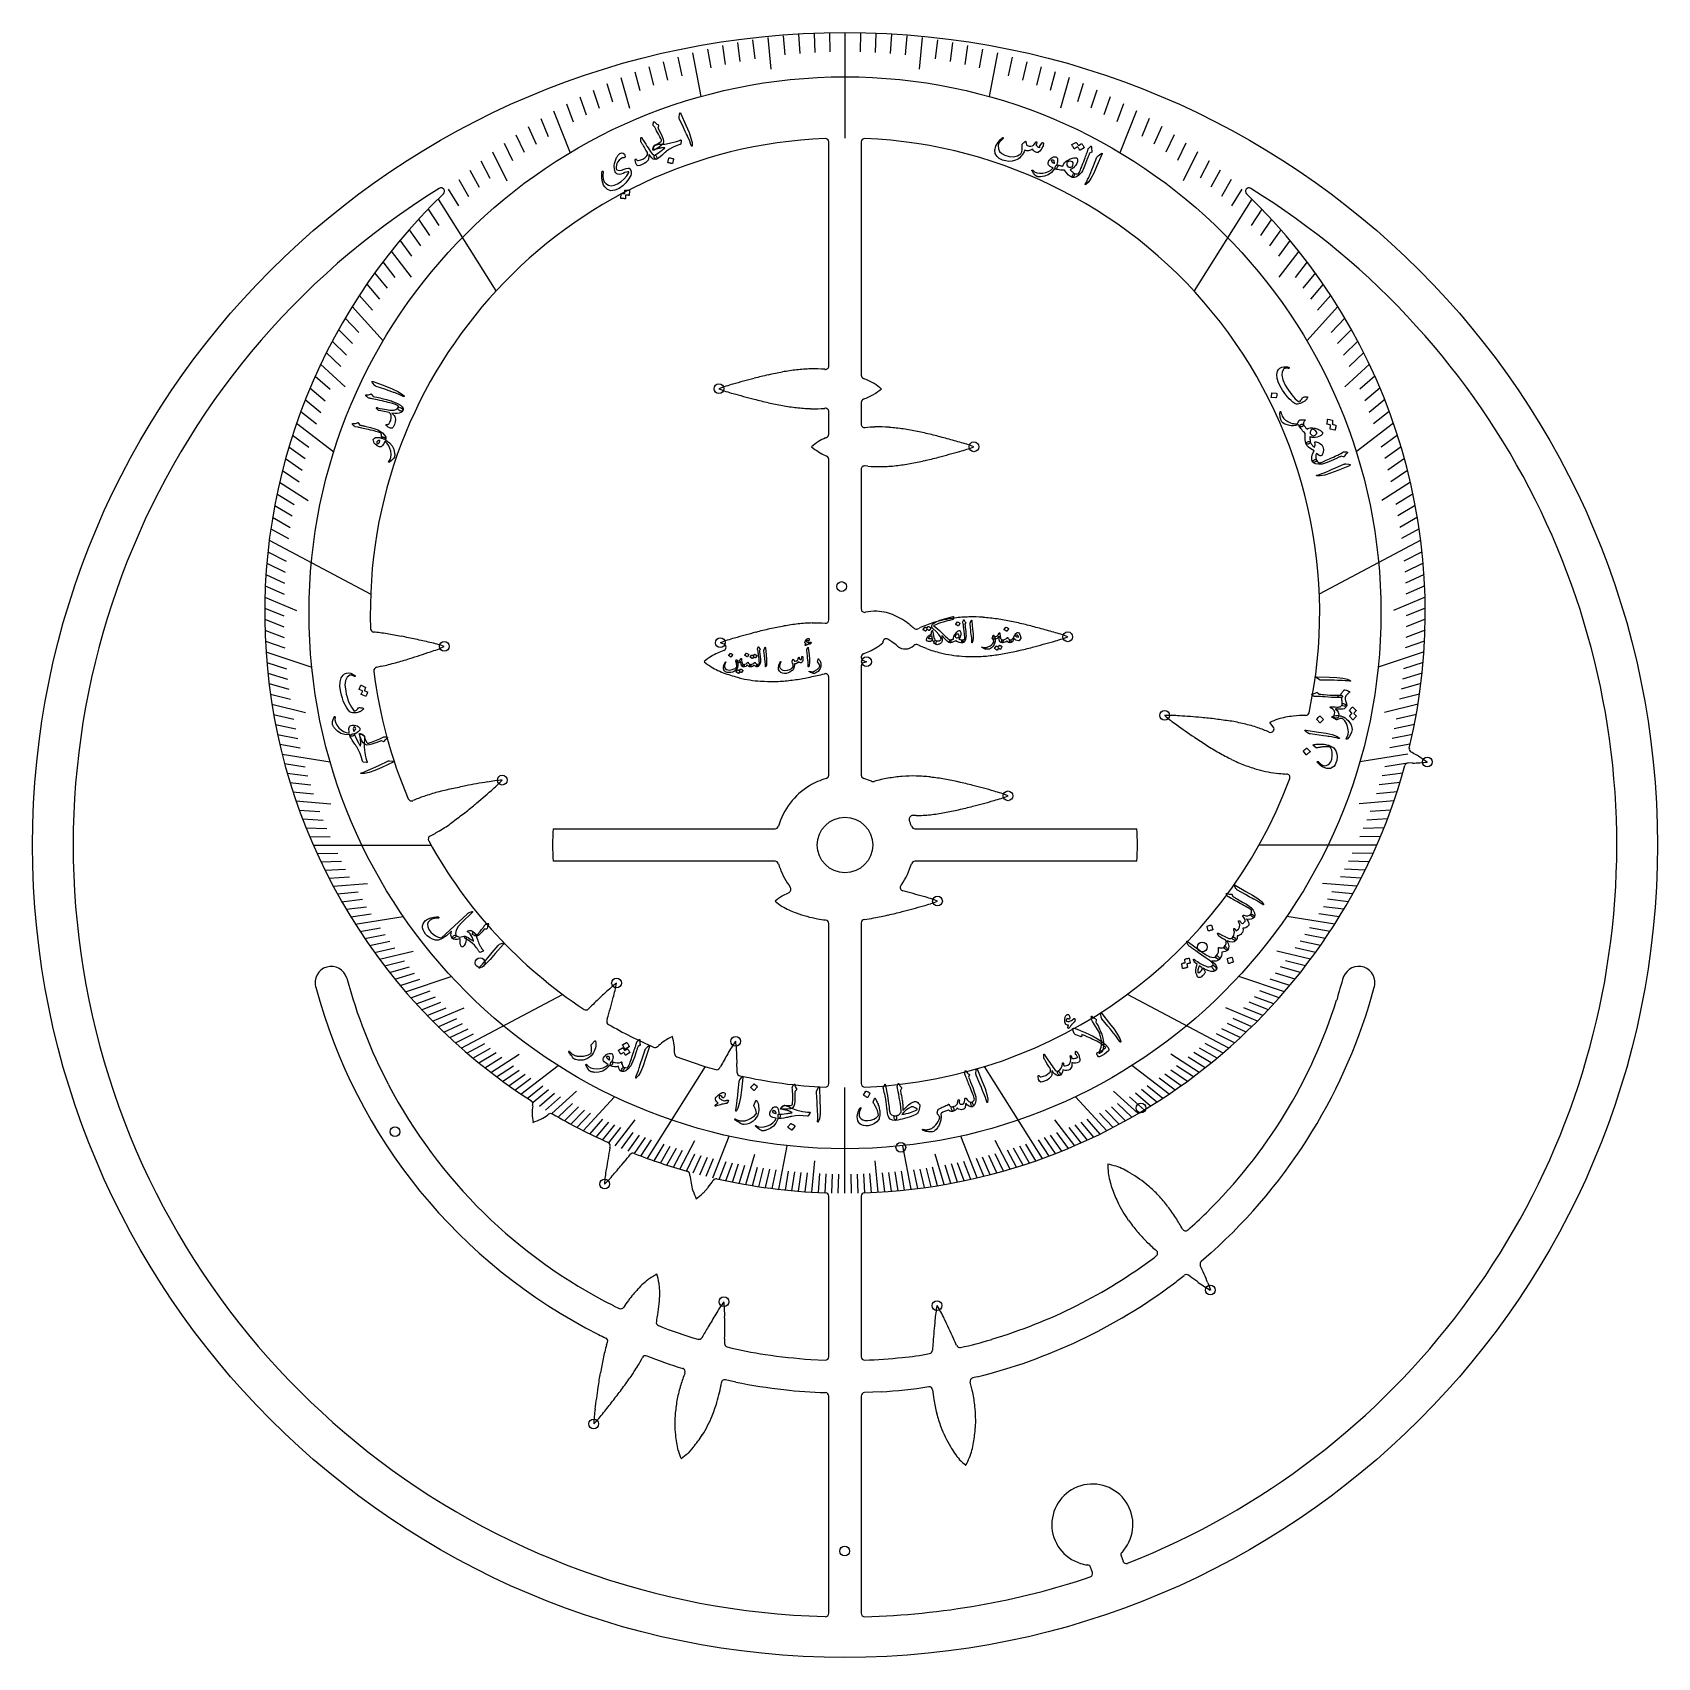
# Model space of a CAD drawing. Header units: millimetres. Extents: x -58 to 58, y -58 to 59.
import ezdxf

# ---------------------------------------------------------------- set-up
doc = ezdxf.new("R2010")
doc.units = ezdxf.units.MM
for name, color, linetype in [('CUT_INNER', 6, 'Continuous'), ('CUT_OUTER', 1, 'Continuous'), ('ENGRAVE', 7, 'Continuous'), ('ENGRAVE_FINE', 8, 'Continuous'), ('TEXT', 5, 'Continuous')]:
    doc.layers.add(name, color=color, linetype=linetype)

msp = doc.modelspace()

# ---------------------------------------------------------------- linework, layer by layer
at = {"layer": 'CUT_INNER'}
for points in [[(-1.17, 34.49), (-1.17, 50.62)], [(1.17, 50.62), (1.17, 33.83)], [(1.17, 31.86), (1.17, 30.3)], [(-1.17, 29.57), (-1.17, 31.2)], [(-1.4, 29.31), (-1.32, 29.34)], [(-1.32, 28), (-1.4, 28.03)], [(-1.17, 16.21), (-1.17, 27.77)], [(1.17, 27.05), (1.17, 17)], [(1.64, 27.27), (1.45, 27.29)], [(5.25, 15.57), (5.36, 15.62)], [(-8.73, 14.47), (-8.97, 14.56), (-8.98, 14.56)], [(3.78, 14.32), (3.78, 14.32)], [(5.86, 14.15), (5.36, 14.35), (5.36, 14.36), (5.25, 14.41)], [(1.17, 13.54), (1.17, 13.51)], [(1.17, 12.89), (1.17, 5.03)], [(1.34, 13.28), (1.55, 13.2), (1.55, 13.2), (1.55, 13.2), (1.34, 13.12)], [(-33.37, 12.87), (-33.72, 12.79)], [(-1.17, 5.03), (-1.17, 12.09)], [(30.83, 8.51), (30.58, 8.82), (30.58, 8.82)], [(40.86, 5.91), (40.54, 5.9)], [(41.48, 6.28), (41.92, 5.98), (41.93, 5.98)], [(1.9, 4.59), (1.94, 4.58)], [(-21, 1.17), (-21, 1.17), (-5.03, 1.17)], [(5.13, 2.12), (4.88, 2.12)], [(5.03, 1.17), (21, 1.17), (21, 1.17)], [(-5.03, -1.17), (-21, -1.17), (-21, -1.17)], [(21, -1.17), (21, -1.17), (5.03, -1.17)], [(-4.53, -3.67), (-4.52, -3.66), (-4.02, -3.41)], [(4.06, -2.86), (4.03, -2.92)], [(-1.17, -17.18), (-1.17, -5.65)], [(1.17, -5.6), (1.17, -17.18)], [(-35.87, -9.58), (-35.86, -9.59)], [(-17.12, -12.51), (-17.15, -12.62)], [(-13.51, -14.52), (-13.43, -14.45)], [(-12.27, -14.98), (-12.27, -15)], [(-7.8, -15.19), (-7.78, -15.72)], [(-9.02, -16.05), (-8.96, -15.95)], [(-22.49, -18.78), (-22.47, -18.68)], [(-21.34, -19.39), (-21.4, -19.43)], [(-16.93, -21.79), (-16.91, -21.7)], [(-11.35, -23.49), (-11.39, -23.48)], [(-11.16, -23.79), (-11.17, -23.71)], [(-9.86, -24.65), (-10.22, -25.07), (-10.23, -25.07)], [(-1.17, -36.84), (-1.17, -25.29)], [(1.17, -25.29), (1.17, -36.84)], [(22.28, -29.7), (22.41, -29.59)], [(26.36, -29.37), (25.65, -29.98)], [(25.41, -31.46), (24.98, -31.16), (24.73, -30.98)], [(26.13, -31.53), (26.31, -32.03), (26.31, -32.04)], [(-16.67, -33.17), (-16.25, -33.37)], [(-13.56, -34.21), (-13.58, -34.31)], [(-17.16, -35.99), (-17.1, -35.8)], [(-8.67, -35.54), (-8.67, -35.89)], [(-2.46, -37.04), (-1.43, -37.09)], [(-7.85, -38.67), (-8.6, -38.51)], [(9.51, -38.3), (9.2, -38.37)], [(-1.17, -55.31), (-1.17, -39.68)], [(1.17, -39.68), (1.17, -55.31)], [(2.6, -39.38), (1.41, -39.43)], [(-10.92, -43.36), (-11.3, -43.78), (-11.3, -43.78)], [(19.88, -51.19), (20.02, -51.57)], [(20.06, -50.79), (19.93, -50.94)], [(17.82, -52.37), (17.68, -51.99)]]:
    msp.add_lwpolyline(points, dxfattribs=at)
msp.add_circle((0, 0), 2, dxfattribs=at)
for centre, radius, start, end in [((0, 16.72), 34.18, 92.3974, 181.9284), ((-1.42, 50.62), 0.25, 360, 92.2852), ((1.42, 50.62), 0.25, 87.7148, 180), ((0, 16.72), 34.18, 347.8479, 87.6025), ((0, 0), 55.57, 121.7143, 268.529), ((0, 16.72), 41.78, 133.7813, 237.2799), ((-29.08, 47.06), 0.25, 313.7718, 121.8164), ((0, 0), 55.57, 291.4712, 58.2857), ((29.08, 47.06), 0.25, 58.1836, 226.2305), ((0, 16.72), 41.78, 346.5236, 46.2192), ((-0.71, 12.83), 21.55, 100.1386, 102.9004), ((-1.79, 18.92), 15.38, 96.3051, 100.1387), ((-2.16, 22.19), 12.09, 91.4585, 96.2966), ((-2.2, 23.98), 10.3, 85.7673, 91.4434), ((-1.42, 34.49), 0.25, 264.2315, 0), ((-5.81, 24.56), 8.91, 104.6344, 111.5214), ((-5.81, 41.12), 8.9, 248.4768, 255.3623), ((10.41, -31.37), 67.14, 104.6226, 105.9729), ((2.17, 0.24), 34.48, 102.8923, 104.6339), ((1.42, 33.83), 0.25, 180, 247.5212), ((-0.72, 28.28), 5.69, 60.219, 68.9891), ((-2.08, 27.03), 7.47, 51.0619, 55.9115), ((-1.43, 37.79), 6.39, 303.6779, 309.3487), ((11.46, 100.88), 71.1, 254.0634, 255.3385), ((2.18, 65.49), 34.51, 255.3645, 257.1027), ((-0.7, 52.88), 21.58, 257.0945, 259.8501), ((-1.79, 46.79), 15.39, 259.85, 263.675), ((1.42, 31.86), 0.25, 112.4788, 180), ((-0.72, 37.41), 5.69, 291.0109, 299.781), ((-2.16, 43.52), 12.1, 263.6833, 268.5117), ((-2.21, 41.73), 10.32, 268.5284, 274.2175), ((-1.42, 31.2), 0.25, 0.0007, 96.0999), ((1.4, 23.15), 6.77, 114.4598, 119.3328), ((-1.42, 29.57), 0.25, 292.4788, 0), ((1.42, 30.3), 0.25, 180, 275.7685), ((2.24, 23.16), 6.93, 90.6625, 96.5727), ((2.4, 19.03), 11.07, 85.9884, 91.2573), ((2.23, 16.6), 13.5, 81.6332, 85.9755), ((1.58, 12.17), 17.98, 78.338, 81.6293), ((-0.2, 3.57), 26.76, 76.1096, 78.342), ((-4.9, -15.5), 46.4, 74.8283, 76.1237), ((-12.46, -43.61), 75.51, 74.0759, 74.8784), ((1.63, 23.73), 6.39, 123.6779, 129.3487), ((2.28, 34.49), 7.47, 231.0619, 235.9115), ((1.67, 34.73), 7.36, 240.8651, 245.3423), ((-10.22, 92.89), 67.14, 284.6226, 285.9729), ((6.01, 20.39), 8.9, 68.4768, 75.3623), ((6.01, 36.96), 8.91, 284.6344, 291.5214), ((-1.42, 27.77), 0.25, 0, 67.5212), ((1.42, 27.05), 0.25, 84.2315, 180), ((2.4, 37.56), 10.31, 265.7819, 271.4412), ((2.35, 39.33), 12.09, 271.4585, 276.2966), ((1.99, 42.6), 15.38, 276.3051, 280.1387), ((0.9, 48.68), 21.55, 280.1386, 282.9004), ((-1.98, 61.28), 34.48, 282.8923, 284.6339), ((1.42, 17), 0.25, 180, 280.5731), ((2.17, 13.52), 3.31, 88.0463, 102.2867), ((2.17, 13.44), 3.39, 76.1105, 88.0569), ((2.08, 13.08), 3.76, 66.6018, 76.1129), ((1.82, 12.49), 4.4, 58.2679, 66.5838), ((9.14, 6.62), 9.8, 91.2776, 97.244), ((9.17, 5.35), 11.07, 85.9884, 91.2573), ((8.99, 2.92), 13.5, 81.6332, 85.9755), ((-33.91, 15.58), 0.25, 181.9336, 263.6268), ((-35.6, -1.56), 16.97, 81.1017, 84.3915), ((10.52, -49.65), 67.14, 104.6226, 105.9729), ((2.28, -18.05), 34.48, 102.8923, 104.6339), ((-0.6, -5.45), 21.55, 100.1386, 102.9004), ((-1.69, 0.63), 15.38, 96.3051, 100.1387), ((-2.05, 3.9), 12.09, 91.4585, 96.2966), ((-2.1, 6.49), 9.49, 85.9471, 91.5617), ((-1.42, 16.21), 0.25, 267.2166, 0), ((1.31, 11.66), 5.38, 51.2046, 58.266), ((2.23, 12.71), 3.98, 46.6676, 52.084), ((5.14, 15.79), 0.25, 227.1583, 296.9117), ((8.85, 7.93), 8.45, 106.9527, 114.3867), ((9.07, 7.21), 9.2, 97.2545, 106.9814), ((8.34, -1.51), 17.98, 78.338, 81.6293), ((6.57, -10.11), 26.76, 76.1096, 78.342), ((1.86, -29.18), 46.4, 74.8283, 76.1237), ((-5.69, -57.29), 75.51, 74.0759, 74.8784), ((12.78, 6.71), 8.9, 68.4768, 75.3623), ((-37.09, -11.24), 26.76, 78.9221, 81.1545), ((-40.85, -30.51), 46.4, 77.6408, 78.9362), ((-47.01, -58.96), 75.51, 76.8884, 77.6909), ((-31.71, 5.86), 8.91, 71.2958, 78.1725), ((-32.52, 22.41), 8.91, 287.4469, 294.3342), ((-5.71, 6.27), 8.91, 104.6344, 111.5214), ((-8.81, 14.24), 0.25, 292.4788, 70.2333), ((-0.93, 19.75), 6.39, 290.6625, 299.4698), ((-1.33, 19.51), 6.4, 303.6788, 309.3496), ((2.97, 14.6), 0.25, 60.7762, 187.842), ((1.86, 12.51), 2.61, 54.6578, 61.9805), ((0.84, 11.03), 4.41, 48.2527, 54.8897), ((4.34, 14.99), 0.877, 230.1869, 314.8003), ((5.14, 14.19), 0.25, 63.0883, 134.3458), ((9, 22.5), 8.92, 249.4487, 256.2926), ((4.79, 47.6), 34.48, 282.8923, 284.6339), ((-3.45, 79.21), 67.14, 284.6226, 285.9729), ((12.77, 23.28), 8.91, 284.6344, 291.5214), ((-38.2, 33.87), 21.55, 282.9511, 285.7129), ((-41.69, 46.31), 34.48, 285.7048, 287.4464), ((-51.47, 77.48), 67.14, 287.4351, 288.7854), ((-6.09, 8.26), 6.39, 123.6779, 129.3487), ((-5.45, 19.01), 7.47, 231.0619, 235.9115), ((-6.4, 7.82), 6.61, 110.572, 119.3872), ((1.42, 13.54), 0.25, 112.4788, 180), ((1.42, 13.51), 0.25, 180, 250.2333), ((1.42, 12.89), 0.25, 109.7667, 180), ((9.09, 22.89), 9.32, 256.2939, 265.8069), ((9.17, 23.88), 10.31, 265.7819, 271.4412), ((9.12, 25.65), 12.09, 271.4585, 276.2966), ((8.76, 28.92), 15.38, 276.3051, 280.1387), ((7.67, 35), 21.55, 280.1386, 282.9004), ((-33.67, 12.55), 0.25, 101.9982, 187.207), ((-0.01, 16.71), 34.17, 187.0588, 203.0768), ((-6.11, 19.15), 7.25, 240.8297, 249.6622), ((-5.49, 20.71), 8.92, 249.4487, 256.2926), ((-5.4, 21.09), 9.32, 256.2939, 265.8069), ((-5.32, 22.09), 10.31, 265.7819, 271.4412), ((-5.37, 23.86), 12.09, 271.4585, 276.2966), ((-5.74, 27.13), 15.38, 276.3051, 280.1387), ((-6.82, 33.21), 21.55, 280.1386, 282.9004), ((-6.07, 30.46), 18.71, 282.5259, 284.1926), ((-1.42, 12.09), 0.25, 0, 104.1993), ((33.17, 9.57), 0.25, 271.3158, 347.8711), ((23.3, 0.41), 8.92, 84.9491, 91.8274), ((28.88, 16.02), 8.9, 228.7891, 235.6747), ((65.27, 66.46), 71.1, 234.3759, 235.651), ((19.73, -57.7), 67.14, 84.9351, 86.2854), ((22.62, -25.17), 34.48, 83.2048, 84.9464), ((24.16, -12.34), 21.55, 80.4511, 83.2129), ((25.18, -6.24), 15.38, 76.6176, 80.4512), ((25.94, -3.04), 12.09, 71.771, 76.6091), ((26.93, -0.12), 9, 66.3477, 71.957), ((30.64, 8.36), 0.25, 247.5291, 39.4301), ((33.31, 3.04), 6.39, 109.6154, 115.2862), ((33.06, 2.06), 7.26, 96.2189, 105.1054), ((33.17, 1.66), 7.67, 89.9443, 96.7137), ((44.62, 36.27), 34.51, 235.677, 237.4152), ((37.65, 25.37), 21.58, 237.407, 240.1626), ((34.58, 20), 15.39, 240.1625, 243.9875), ((33.13, 17.04), 12.1, 243.9958, 248.8242), ((40.55, 5.65), 0.25, 91.6604, 164.707), ((40.88, 6.92), 0.25, 166.468, 240.2146), ((21.77, -26.77), 38.48, 59.1861, 60.4467), ((40.77, 14.82), 8.92, 270.5738, 277.4535), ((-0.01, 0.01), 4.96, 105.7302, 120.9637), ((-1.42, 5.03), 0.25, 286.1719, 0), ((1.42, 5.03), 0.25, 180, 253.8281), ((0.02, 0.05), 4.92, 67.4662, 74.3019), ((0, 16.72), 41.78, 271.9352, 344.7303), ((0, 16.72), 34.18, 272.3974, 339.5491), ((4.7, -3.94), 8.9, 100.3866, 106.9725), ((4.81, -4.5), 9.46, 94.2012, 100.4161), ((4.87, -5.35), 10.32, 88.5289, 94.1799), ((4.82, -7.13), 12.1, 83.6833, 88.5117), ((4.46, -10.41), 15.39, 79.85, 83.675), ((3.37, -16.5), 21.58, 77.0945, 79.8501), ((32.48, 15.38), 10.32, 248.8414, 254.4924), ((32.23, 14.49), 9.39, 254.5019, 263.9385), ((31.91, 10.47), 5.36, 262.849, 268.7715), ((31.79, 4.86), 0.25, 339.4336, 89.1094), ((-25.31, -11.05), 15.39, 105.1625, 108.9875), ((-23.69, -17.03), 21.58, 102.407, 105.1626), ((-20.9, -29.66), 34.51, 100.677, 102.4152), ((-14.16, -65.61), 71.1, 99.3759, 100.651), ((-69.76, 54.38), 67.14, 309.9351, 311.2854), ((-24.09, -4.22), 8.91, 93.7959, 100.6725), ((-31.18, 10.76), 8.91, 309.9469, 316.8343), ((0, 0), 4.97, 120.9514, 164.252), ((2.04, 4.81), 0.25, 246.7969, 285.3783), ((0.48, -29.1), 34.51, 75.3645, 77.1027), ((-8.79, -64.49), 71.1, 74.0634, 75.3385), ((8.48, -4.74), 8.9, 68.4768, 75.3623), ((8.48, 11.83), 8.91, 284.6344, 291.5214), ((-31.21, 3.42), 0.25, 203.0273, 292.6314), ((-27.01, -6.21), 10.26, 108.7793, 113.5965), ((-48.79, 29.34), 34.48, 308.2048, 309.9464), ((3.37, 23.55), 21.55, 280.1386, 282.9004), ((0.49, 36.15), 34.48, 282.8923, 284.6339), ((-7.75, 67.75), 67.14, 284.6226, 285.9729), ((-37.22, 14.14), 15.38, 301.6176, 305.4512), ((-40.81, 19.18), 21.55, 305.4511, 308.2129), ((-5.03, 1.42), 0.25, 270, 343.8281), ((4.88, 1.87), 0.25, 90.0443, 200.3906), ((0.14, 0.05), 4.82, 15.6593, 21.042), ((5.03, 1.42), 0.25, 196.1719, 270), ((4.82, 14.2), 12.09, 271.4585, 276.2966), ((4.46, 17.47), 15.38, 276.3051, 280.1387), ((-29.76, 0.43), 0.25, 117.9936, 208.6523), ((0, 16.71), 34.17, 208.6941, 236.6678), ((-34.37, 9.42), 9.86, 297.0869, 301.8802), ((-9.13, 0), 11.93, 174.3742, 185.6258), ((9.13, 0), 11.93, 354.3742, 5.6258), ((-5.03, -1.42), 0.25, 16.1719, 90), ((-0.14, -0.05), 4.83, 195.6609, 199.727), ((-0.01, 0), 4.96, 199.6939, 217.6643), ((0.01, 0), 4.96, 324.8181, 344.2648), ((5.03, -1.42), 0.25, 90, 163.8281), ((-4.14, -3.19), 0.25, 296.9117, 37.2656), ((4.23, -3.06), 0.25, 144.1406, 255.1522), ((-13.64, -71.23), 70.22, 74.0608, 75.3139), ((-0.98, -8.99), 6.39, 123.6779, 129.3487), ((-0.34, 1.77), 7.47, 231.0619, 235.9115), ((-1, 1.91), 7.25, 240.8297, 249.6622), ((-12.83, 60.17), 67.14, 284.6226, 285.9729), ((3.39, 4.24), 8.91, 284.6344, 291.5214), ((3.4, -12.32), 8.9, 68.4768, 75.3623), ((-0.36, 3.52), 8.98, 249.4605, 259.5775), ((-0.85, 0.3), 5.72, 258.523, 264.5392), ((-1.42, -5.65), 0.25, 360, 84.2315), ((1.42, -5.6), 0.25, 97.2712, 180), ((0.14, 5.19), 10.62, 276.7786, 280.5656), ((-1.71, 15.97), 21.55, 280.1386, 282.9004), ((-4.59, 28.57), 34.48, 282.8923, 284.6339), ((-36.99, -9.91), 1.17, 16.4281, 196.1143), ((36.99, -9.91), 1.17, 343.8825, 158.4008), ((0, 0), 39.46, 195.0329, 243.2655), ((0.06, 0.03), 37.19, 194.9801, 207.6967), ((-11.02, -17.01), 8.91, 127.5458, 134.4225), ((-25.24, -8.49), 8.91, 343.6969, 350.5842), ((0, 0), 39.46, 311.9093, 344.9672), ((53.48, -15.59), 18.61, 160.8215, 166.2921), ((0.84, -31.14), 27.33, 133.6642, 134.9596), ((34.37, -65.74), 75.51, 133.1384, 133.9409), ((-81.55, 6.35), 67.14, 343.6851, 345.0354), ((0, 0), 37.12, 314.5001, 342.4662), ((-18.64, -11.63), 0.25, 236.7773, 314.8632), ((-16.91, -12.7), 0.25, 163.3068, 242.1737), ((-0.03, 16.67), 34.12, 240.116, 246.2348), ((-9.1, -20.48), 7.47, 116.3877, 121.2373), ((-18.61, -15.4), 6.39, 9.0036, 14.6744), ((-13.68, -14.33), 0.25, 246.2695, 312.8469), ((-8.63, -20.03), 7.36, 126.1908, 130.6681), ((-19.04, -14.95), 6.77, 359.7855, 4.6585), ((-12.02, -15.01), 0.25, 177.8424, 251.1696), ((57.05, -52.82), 75.61, 150.0137, 150.8144), ((-0.63, -19.31), 8.91, 144.421, 151.2975), ((-16.7, -15.28), 8.91, 0.5719, 7.4594), ((-0.01, 16.7), 34.16, 249.2558, 254.2041), ((-9.24, -15.93), 0.25, 254.3555, 330.6544), ((-687.99, -30.96), 680.38, 1.22629, 1.28302), ((0, 0), 37.12, 207.7033, 243.3136), ((-7.52, -16.37), 0.25, 186.2449, 257.168), ((0, 16.69), 34.15, 257.1909, 267.6061), ((-1.42, -17.18), 0.25, 267.7148, 0), ((1.42, -17.18), 0.25, 180, 272.2852), ((-22.72, -18.65), 0.25, 351.5413, 57.1289), ((-15.76, -19.54), 6.77, 173.5223, 178.3953), ((-16.14, -19.04), 6.39, 182.7404, 188.4112), ((-25.04, -12.96), 7.47, 290.1244, 294.974), ((-25.56, -13.36), 7.36, 299.9276, 304.4048), ((-21.19, -19.59), 0.25, 59.6008, 126.5837), ((-0.04, 16.64), 41.69, 239.7288, 245.9157), ((49.18, -33.51), 67.14, 169.9483, 171.2986), ((-17.16, -21.65), 0.25, 349.525, 65.918), ((-15.27, -22.44), 0.25, 68.7322, 141.1265), ((-0.02, 16.64), 41.7, 248.6903, 254.1836), ((-8.42, -24.9), 8.91, 169.9601, 176.8475), ((-73.92, 25.51), 75.51, 319.4017, 320.2042), ((-39.27, -3.2), 30.52, 319.985, 321.2804), ((26.39, -22.94), 7.47, 180.2704, 185.12), ((17.64, -29.24), 6.39, 72.8864, 78.5571), ((16.85, -29.87), 7.26, 59.4899, 68.3764), ((-23.48, -17.98), 8.91, 313.8092, 320.6857), ((-11.42, -23.74), 0.25, 4.7344, 74.3555), ((-3.95, -23), 7.26, 186.2189, 195.1054), ((-13.76, -21.4), 5.08, 320.3093, 327.3382), ((-9.28, -24.28), 0.25, 77.1718, 147.1406), ((-0.01, 16.68), 41.74, 257.2443, 268.0693), ((26.08, -22.34), 7.25, 190.0382, 198.8707), ((15.97, -31.43), 9.05, 49.6231, 59.6595), ((15.7, -31.74), 9.46, 43.4097, 49.6246), ((-4.93, -22.74), 6.39, 199.6154, 205.2862), ((-15.21, -19.51), 7.47, 306.9994, 311.849), ((-1.42, -25.29), 0.25, 360, 88.0664), ((1.42, -25.29), 0.25, 91.9357, 180), ((27.67, -21.83), 8.92, 198.6572, 205.5011), ((28.03, -21.66), 9.32, 205.5024, 215.0154), ((15.07, -32.33), 10.32, 37.7374, 43.3884), ((13.66, -33.42), 12.1, 32.8918, 37.7202), ((11.93, -34.56), 14.17, 29.1542, 32.9648), ((10.95, -11.65), 21.14, 310.5202, 315.4615), ((28.85, -21.09), 10.31, 214.9904, 220.6497), ((30.19, -19.93), 12.09, 220.667, 225.5051), ((24.52, -27.53), 0.25, 210.0228, 310.678), ((31.77, -18.35), 14.33, 225.4436, 229.2747), ((22.26, -29.39), 0.25, 308.1356, 48.3942), ((0, 0), 37.12, 286.534, 306.873), ((25.81, -30.17), 0.25, 130.678, 203.8858), ((-20.54, -50.91), 50.53, 22.5518, 24.1116), ((-9.63, -36.94), 7.25, 127.9484, 136.7809), ((-10.01, -37.49), 7.47, 118.1806, 123.0302), ((-19.67, -32.71), 6.39, 10.7965, 16.4673), ((-20.6, -32.31), 7.26, 357.4001, 6.2865), ((0, 0), 39.46, 283.9429, 306.8251), ((10.74, -14.31), 21.57, 306.7615, 309.368), ((24.58, -31.18), 0.25, 54.5323, 128.1356), ((30.66, -24.27), 8.91, 233.843, 240.7298), ((-8.43, -38.1), 8.92, 136.5674, 143.4112), ((-22.39, -32.25), 9.05, 347.5333, 357.5697), ((-16.14, -33.14), 0.25, 244.5763, 328.2413), ((-11.22, -36.17), 5.53, 142.3145, 148.4631), ((55.3, -72.87), 75.51, 148.8217, 149.6242), ((-1.58, -38.22), 8.91, 143.2292, 150.1057), ((-17.57, -33.86), 8.91, 359.3801, 6.2676), ((15.35, -34.91), 8.9, 168.6464, 175.5317), ((-0.95, -37.84), 8.91, 24.8038, 31.6911), ((-13.34, -34.37), 0.25, 165.996, 249.661), ((-0.98, -3), 33.97, 248.4956, 253.563), ((24.38, -54.83), 39.72, 149.5195, 150.8148), ((-75.8, -34.8), 67.14, 359.3684, 0.7186), ((77.22, -41.36), 71.1, 174.2329, 175.508), ((-53.13, -63.69), 67.14, 24.7921, 26.1424), ((-11.95, -23.78), 12.85, 243.1554, 245.7591), ((-2.42, -40.38), 15.38, 163.4237, 167.2573), ((-17.33, -35.72), 0.25, 342.2164, 64.5763), ((-10.51, -35.34), 0.25, 252.2034, 330.5465), ((-8.42, -35.89), 0.25, 178.945, 257.2881), ((-0.99, -5.51), 31.53, 256.2586, 261.3358), ((25.85, -37.43), 19.58, 175.2019, 176.9164), ((-9.24, -43.55), 18.84, 23.5223, 25.164), ((8.27, -35.93), 0.25, 203.499, 282.7119), ((2.87, -10.51), 26.24, 282.0019, 287.0617), ((3.61, -41.74), 21.55, 167.2573, 170.0191), ((-22.63, -32.72), 9.07, 328.2205, 332.5217), ((-14.37, -37.02), 0.25, 69.661, 152.0209), ((-2.65, -7.51), 31.5, 248.3357, 253.3322), ((0, 0), 37.12, 261.1103, 266.195), ((-1.42, -36.84), 0.25, 267.4576, 360), ((1.42, -36.84), 0.25, 180, 272.5424), ((0.6, -6.71), 30.39, 271.5712, 276.6461), ((1.89, -14.12), 22.89, 275.5788, 280.586), ((6.05, -36.37), 0.25, 280.1695, 356.84), ((16.33, -43.99), 34.48, 170.0109, 171.7526), ((-37.53, -23.19), 26.76, 323.2283, 325.4606), ((-30.29, -28.17), 17.98, 325.4567, 328.7479), ((-1.23, -42.05), 11.06, 158.5662, 163.3693), ((-11.76, -37.92), 0.25, 339.648, 72.2034), ((-8.65, -38.75), 0.25, 77.2881, 169.8435), ((9.26, -38.61), 0.25, 102.7119, 195.2673), ((48.65, -48.69), 67.14, 171.7412, 173.0915), ((-53.27, -11.44), 46.4, 321.9469, 323.2423), ((-1.95, -41.86), 10.32, 163.2747, 168.9257), ((-19.89, -36.96), 11.13, 343.4634, 350.9946), ((0, 0), 39.46, 258.5196, 263.6044), ((-0.49, -5.47), 33.97, 263.3988, 268.4512), ((-1.42, -39.68), 0.25, 360, 87.4576), ((1.42, -39.68), 0.25, 92.5424, 180), ((0.04, -0.51), 38.95, 273.7572, 278.8398), ((6.06, -39.25), 0.25, 5.0717, 97.6271), ((14.69, -38.57), 8.41, 184.4373, 189.2055), ((0.27, -41.2), 9.1, 11.2322, 16.0453), ((-0.9, -41.5), 10.31, 5.9514, 11.6107), ((-9.18, -41.89), 8.91, 171.7533, 178.6396), ((-24.45, -35.44), 8.91, 315.6013, 322.4789), ((-76.23, 6.45), 75.51, 321.1946, 321.9971), ((-3.2, -41.65), 9.05, 175.1604, 185.1968), ((-2.79, -41.69), 9.46, 168.947, 175.1618), ((-18.61, -37.34), 9.79, 337.4605, 343.4338), ((16.6, -38.36), 10.32, 188.6984, 194.3494), ((15.76, -38.57), 9.46, 194.3707, 200.5856), ((0.09, -41.4), 9.32, 356.4634, 5.9764), ((-18.02, -37.59), 9.16, 327.6917, 337.4749), ((15.38, -38.71), 9.05, 200.5841, 210.6205), ((0.48, -41.42), 8.92, 349.6182, 356.4621), ((-4.98, -41.84), 7.26, 185.0272, 193.9136), ((-17.43, -37.97), 8.45, 320.3583, 327.7448), ((2.12, -41.75), 7.25, 340.9992, 349.8317), ((-5.96, -41.56), 6.39, 198.4237, 204.0944), ((-16.17, -38.11), 7.47, 305.8077, 310.6573), ((13.85, -39.64), 7.26, 210.4509, 219.3374), ((12.84, -39.81), 6.39, 223.8474, 229.5181), ((2.14, -41.08), 7.47, 331.2314, 336.081), ((17.81, -48.93), 2.92, 320.5049, 253.0049), ((20.11, -51.1), 0.25, 137.8125, 200), ((17.77, -49.09), 2.76, 252.8324, 264.0493), ((17.44, -52.08), 0.25, 20, 81.5625), ((17.58, -52.46), 0.25, 288.457, 20), ((20.25, -51.49), 0.25, 200, 291.6211), ((0, -0.02), 55.56, 271.4689, 288.5317), ((-1.42, -55.31), 0.25, 268.418, 360), ((1.42, -55.31), 0.25, 180, 271.582)]:
    msp.add_arc(centre, radius, start, end, dxfattribs=at)
at = {"layer": 'CUT_OUTER'}
msp.add_circle((0, 0), 58.5, dxfattribs=at)
at = {"layer": 'ENGRAVE'}
for points in [[(0, 58.5), (0, 50.9)], [(-10.97, 57.03), (-10.37, 53.89)], [(10.97, 57.03), (10.37, 53.89)], [(-20.99, 52.85), (-19.79, 49.84)], [(20.99, 52.85), (19.79, 49.84)], [(-29.3, 46.51), (-25.13, 39.89)], [(29.3, 46.51), (25.13, 39.89)], [(-35.49, 38.77), (-33.24, 36.31)], [(35.49, 38.77), (33.24, 36.31)], [(-39.49, 30.37), (-36.81, 28.31)], [(39.49, 30.37), (36.81, 28.31)], [(-41.46, 21.94), (-34.15, 18.07)], [(41.46, 21.94), (34.15, 18.07)], [(-41.69, 13.91), (-38.39, 12.81)], [(41.69, 13.91), (38.39, 12.81)], [(-40.53, 6.55), (-37.07, 5.99)], [(40.53, 6.55), (37.07, 5.99)], [(-38.29, 0), (-29.81, 0)], [(38.29, 0), (29.81, 0)], [(-35.26, -5.7), (-31.8, -5.14)], [(35.26, -5.7), (31.8, -5.14)], [(-31.65, -10.56), (-28.35, -9.46)], [(31.65, -10.56), (28.35, -9.46)], [(-27.64, -14.62), (-20.33, -10.76)], [(27.64, -14.62), (20.33, -10.76)], [(-23.33, -17.94), (-20.65, -15.88)], [(-14.22, -22.57), (-10.05, -15.95)], [(14.22, -22.57), (10.05, -15.95)], [(23.33, -17.94), (20.65, -15.88)], [(0, -25.07), (0, -17.46)], [(-18.84, -20.58), (-16.59, -18.12)], [(18.84, -20.58), (16.59, -18.12)], [(-9.52, -23.97), (-8.33, -20.96)], [(9.52, -23.97), (8.33, -20.96)], [(-4.77, -24.79), (-4.16, -21.65)], [(4.77, -24.79), (4.16, -21.65)]]:
    msp.add_lwpolyline(points, dxfattribs=at)
for centre, radius in [((0, 16.72), 38.59), ((-9.08, 32.85), 0.351), ((9.28, 28.67), 0.351), ((-0.24, 18.61), 0.351), ((16.04, 14.99), 0.351), ((-28.85, 14.3), 0.351), ((-8.98, 14.56), 0.351), ((1.55, 13.2), 0.351), ((23.01, 9.33), 0.351), ((41.93, 5.98), 0.351), ((-24.68, 4.67), 0.351), ((11.74, 3.54), 0.351), ((6.66, -4.04), 0.351), ((25.72, -7.34), 0.351), ((-26.27, -8.48), 0.351), ((-16.45, -9.94), 0.351), ((-7.87, -14.13), 0.351), ((21.31, -18.94), 0.351), ((-32.4, -20.64), 0.351), ((4.02, -21.77), 0.351), ((-17.31, -24.41), 0.351), ((-8.72, -32.88), 0.351), ((26.31, -32.04), 0.351), ((6.63, -33.16), 0.351), ((-18.09, -41.68), 0.351), ((-0.02, -50.84), 0.351)]:
    msp.add_circle(centre, radius, dxfattribs=at)
at = {"layer": 'ENGRAVE_FINE'}
for points in [[(-8.83, 57.56), (-8.62, 56.2)], [(-7.74, 57.78), (-7.56, 56.42)], [(-6.65, 57.97), (-6.49, 56.61)], [(-5.55, 58.13), (-5.33, 55.86)], [(-4.45, 58.26), (-4.34, 56.9)], [(-3.34, 58.37), (-3.26, 57)], [(-2.23, 58.44), (-2.17, 57.07)], [(-1.11, 58.49), (-1.09, 57.12)], [(1.11, 58.49), (1.09, 57.12)], [(2.23, 58.44), (2.17, 57.07)], [(3.34, 58.37), (3.26, 57)], [(4.45, 58.26), (4.34, 56.9)], [(5.55, 58.13), (5.33, 55.86)], [(6.65, 57.97), (6.49, 56.61)], [(7.74, 57.78), (7.56, 56.42)], [(8.83, 57.56), (8.62, 56.2)], [(-13.08, 56.4), (-12.77, 55.06)], [(-12.03, 56.73), (-11.75, 55.39)], [(-9.9, 57.31), (-9.67, 55.96)], [(9.9, 57.31), (9.67, 55.96)], [(12.03, 56.73), (11.75, 55.39)], [(13.08, 56.4), (12.77, 55.06)], [(-16.15, 55.25), (-15.51, 53.05)], [(-15.14, 55.66), (-14.78, 54.33)], [(-14.12, 56.04), (-13.78, 54.71)], [(14.12, 56.04), (13.78, 54.71)], [(15.14, 55.66), (14.78, 54.33)], [(16.15, 55.25), (15.51, 53.05)], [(-19.1, 53.88), (-18.64, 52.58)], [(-18.13, 54.36), (-17.7, 53.05)], [(-17.15, 54.82), (-16.74, 53.5)], [(17.15, 54.82), (16.74, 53.5)], [(18.13, 54.36), (17.7, 53.05)], [(19.1, 53.88), (18.64, 52.58)], [(-20.05, 53.37), (-19.57, 52.08)], [(20.05, 53.37), (19.57, 52.08)], [(-22.8, 51.73), (-22.24, 50.46)], [(-21.9, 52.3), (-21.37, 51.02)], [(21.9, 52.3), (21.37, 51.02)], [(22.8, 51.73), (22.24, 50.46)], [(-24.55, 50.53), (-23.94, 49.28)], [(-23.69, 51.14), (-23.1, 49.88)], [(23.69, 51.14), (23.1, 49.88)], [(24.55, 50.53), (23.94, 49.28)], [(-26.21, 49.26), (-25.56, 48.02)], [(-25.39, 49.9), (-24.34, 47.83)], [(25.39, 49.9), (24.34, 47.83)], [(26.21, 49.26), (25.56, 48.02)], [(-27.02, 48.59), (-26.34, 47.37)], [(27.02, 48.59), (26.34, 47.37)], [(-28.56, 47.22), (-27.83, 46.02)], [(-27.8, 47.91), (-27.1, 46.7)], [(27.8, 47.91), (27.1, 46.7)], [(28.56, 47.22), (27.83, 46.02)], [(-30.02, 45.78), (-29.25, 44.61)], [(30.02, 45.78), (29.25, 44.61)], [(-30.71, 45.05), (-29.92, 43.88)], [(30.71, 45.05), (29.92, 43.88)], [(-32.04, 43.54), (-31.2, 42.4)], [(-31.39, 44.3), (-30.57, 43.15)], [(31.39, 44.3), (30.57, 43.15)], [(32.04, 43.54), (31.2, 42.4)], [(-32.67, 42.76), (-31.24, 40.89)], [(32.67, 42.76), (31.24, 40.89)], [(-33.87, 41.19), (-32.97, 40.09)], [(-33.28, 41.98), (-32.4, 40.87)], [(33.28, 41.98), (32.4, 40.87)], [(33.87, 41.19), (32.97, 40.09)], [(-34.43, 40.39), (-33.51, 39.31)], [(34.43, 40.39), (33.51, 39.31)], [(-34.97, 39.58), (-34.03, 38.52)], [(34.97, 39.58), (34.03, 38.52)], [(-35.99, 37.94), (-35.01, 36.91)], [(35.99, 37.94), (35.01, 36.91)], [(-36.92, 36.28), (-35.9, 35.28)], [(-36.47, 37.12), (-35.46, 36.1)], [(36.47, 37.12), (35.46, 36.1)], [(36.92, 36.28), (35.9, 35.28)], [(-37.35, 35.45), (-36.31, 34.46)], [(37.35, 35.45), (36.31, 34.46)], [(-37.76, 34.61), (-35.99, 32.99)], [(37.76, 34.61), (35.99, 32.99)], [(-38.52, 32.92), (-37.42, 31.98)], [(-38.15, 33.76), (-37.07, 32.81)], [(38.15, 33.76), (37.07, 32.81)], [(38.52, 32.92), (37.42, 31.98)], [(-38.86, 32.07), (-37.75, 31.15)], [(38.86, 32.07), (37.75, 31.15)], [(-39.19, 31.22), (-38.06, 30.32)], [(39.19, 31.22), (38.06, 30.32)], [(-39.77, 29.52), (-38.61, 28.65)], [(39.77, 29.52), (38.61, 28.65)], [(-40.04, 28.67), (-38.86, 27.82)], [(40.04, 28.67), (38.86, 27.82)], [(-40.51, 26.97), (-39.29, 26.16)], [(-40.28, 27.82), (-39.09, 26.99)], [(40.28, 27.82), (39.09, 26.99)], [(40.51, 26.97), (39.29, 26.16)], [(-40.71, 26.12), (-38.66, 24.81)], [(40.71, 26.12), (38.66, 24.81)], [(-40.9, 25.28), (-39.66, 24.51)], [(40.9, 25.28), (39.66, 24.51)], [(-41.21, 23.6), (-39.94, 22.87)], [(-41.06, 24.44), (-39.81, 23.69)], [(41.06, 24.44), (39.81, 23.69)], [(41.21, 23.6), (39.94, 22.87)], [(-41.34, 22.77), (-40.06, 22.06)], [(41.34, 22.77), (40.06, 22.06)], [(-41.55, 21.11), (-40.24, 20.44)], [(41.55, 21.11), (40.24, 20.44)], [(-41.63, 20.29), (-40.31, 19.64)], [(41.63, 20.29), (40.31, 19.64)], [(-41.69, 19.47), (-40.36, 18.85)], [(41.69, 19.47), (40.36, 18.85)], [(-41.77, 17.85), (-39.5, 16.88)], [(-41.74, 18.66), (-40.39, 18.06)], [(41.77, 17.85), (39.5, 16.88)], [(41.74, 18.66), (40.39, 18.06)], [(-41.78, 17.05), (-40.41, 16.49)], [(41.78, 17.05), (40.41, 16.49)], [(-41.78, 16.25), (-40.4, 15.72)], [(-41.76, 15.46), (-40.38, 14.95)], [(41.76, 15.46), (40.38, 14.95)], [(41.78, 16.25), (40.4, 15.72)], [(-41.73, 14.68), (-40.34, 14.19)], [(41.73, 14.68), (40.34, 14.19)], [(-41.63, 13.14), (-40.21, 12.69)], [(41.63, 13.14), (40.21, 12.69)], [(-41.56, 12.37), (-40.13, 11.95)], [(41.56, 12.37), (40.13, 11.95)], [(-41.47, 11.62), (-40.04, 11.22)], [(-41.37, 10.87), (-39.93, 10.49)], [(41.37, 10.87), (39.93, 10.49)], [(41.47, 11.62), (40.04, 11.22)], [(-41.26, 10.13), (-38.84, 9.54)], [(-41.14, 9.4), (-39.68, 9.07)], [(41.26, 10.13), (38.84, 9.54)], [(41.14, 9.4), (39.68, 9.07)], [(-41, 8.68), (-39.54, 8.37)], [(41, 8.68), (39.54, 8.37)], [(-40.86, 7.96), (-39.39, 7.67)], [(-40.7, 7.25), (-39.23, 6.99)], [(40.7, 7.25), (39.23, 6.99)], [(40.86, 7.96), (39.39, 7.67)], [(-40.35, 5.86), (-38.87, 5.64)], [(40.35, 5.86), (38.87, 5.64)], [(-40.16, 5.17), (-38.67, 4.98)], [(40.16, 5.17), (38.67, 4.98)], [(-39.96, 4.5), (-38.47, 4.33)], [(-39.75, 3.83), (-38.26, 3.69)], [(39.75, 3.83), (38.26, 3.69)], [(39.96, 4.5), (38.47, 4.33)], [(-39.53, 3.17), (-37.03, 2.97)], [(-39.3, 2.52), (-37.8, 2.42)], [(39.53, 3.17), (37.03, 2.97)], [(39.3, 2.52), (37.8, 2.42)], [(-39.06, 1.88), (-37.56, 1.8)], [(-38.81, 1.24), (-37.31, 1.19)], [(38.81, 1.24), (37.31, 1.19)], [(39.06, 1.88), (37.56, 1.8)], [(-38.56, 0.62), (-37.06, 0.59)], [(38.56, 0.62), (37.06, 0.59)], [(-38.02, -0.61), (-36.52, -0.58)], [(-37.74, -1.21), (-36.25, -1.16)], [(37.74, -1.21), (36.25, -1.16)], [(38.02, -0.61), (36.52, -0.58)], [(-37.46, -1.8), (-35.96, -1.73)], [(-37.16, -2.38), (-35.67, -2.29)], [(37.16, -2.38), (35.67, -2.29)], [(37.46, -1.8), (35.96, -1.73)], [(-36.86, -2.96), (-34.37, -2.76)], [(-36.55, -3.52), (-35.06, -3.38)], [(36.86, -2.96), (34.37, -2.76)], [(36.55, -3.52), (35.06, -3.38)], [(-36.24, -4.08), (-34.75, -3.91)], [(-35.92, -4.63), (-34.44, -4.44)], [(35.92, -4.63), (34.44, -4.44)], [(36.24, -4.08), (34.75, -3.91)], [(-35.59, -5.17), (-34.11, -4.95)], [(35.59, -5.17), (34.11, -4.95)], [(-34.92, -6.22), (-33.45, -5.96)], [(-34.58, -6.74), (-33.11, -6.45)], [(-34.23, -7.24), (-32.77, -6.93)], [(34.23, -7.24), (32.77, -6.93)], [(34.58, -6.74), (33.11, -6.45)], [(34.92, -6.22), (33.45, -5.96)], [(-33.88, -7.74), (-32.42, -7.41)], [(-33.52, -8.23), (-31.1, -7.64)], [(33.52, -8.23), (31.1, -7.64)], [(33.88, -7.74), (32.42, -7.41)], [(-33.15, -8.71), (-31.71, -8.33)], [(-32.79, -9.19), (-31.35, -8.78)], [(-32.41, -9.65), (-30.99, -9.23)], [(32.41, -9.65), (30.99, -9.23)], [(32.79, -9.19), (31.35, -8.78)], [(33.15, -8.71), (31.71, -8.33)], [(-32.03, -10.11), (-30.62, -9.66)], [(-31.27, -11), (-29.87, -10.51)], [(31.27, -11), (29.87, -10.51)], [(32.03, -10.11), (30.62, -9.66)], [(-30.88, -11.43), (-29.49, -10.92)], [(-30.48, -11.86), (-29.11, -11.32)], [(30.48, -11.86), (29.11, -11.32)], [(30.88, -11.43), (29.49, -10.92)], [(-30.09, -12.28), (-28.72, -11.72)], [(-29.69, -12.69), (-27.42, -11.72)], [(-29.28, -13.09), (-27.94, -12.49)], [(-28.88, -13.48), (-27.54, -12.86)], [(29.69, -12.69), (27.42, -11.72)], [(28.88, -13.48), (27.54, -12.86)], [(29.28, -13.09), (27.94, -12.49)], [(30.09, -12.28), (28.72, -11.72)], [(-28.46, -13.87), (-27.14, -13.23)], [(-28.05, -14.25), (-26.74, -13.59)], [(28.05, -14.25), (26.74, -13.59)], [(28.46, -13.87), (27.14, -13.23)], [(-27.22, -14.99), (-25.93, -14.28)], [(-26.79, -15.34), (-25.52, -14.62)], [(-26.37, -15.69), (-25.11, -14.95)], [(-25.51, -16.37), (-23.47, -15.06)], [(25.51, -16.37), (23.47, -15.06)], [(26.37, -15.69), (25.11, -14.95)], [(26.79, -15.34), (25.52, -14.62)], [(27.22, -14.99), (25.93, -14.28)], [(-25.94, -16.04), (-24.7, -15.27)], [(-25.08, -16.7), (-23.87, -15.89)], [(-24.65, -17.02), (-23.45, -16.2)], [(24.65, -17.02), (23.45, -16.2)], [(25.08, -16.7), (23.87, -15.89)], [(25.94, -16.04), (24.7, -15.27)], [(-24.21, -17.34), (-23.03, -16.49)], [(-23.77, -17.64), (-22.61, -16.78)], [(-22.89, -18.24), (-21.76, -17.34)], [(22.89, -18.24), (21.76, -17.34)], [(23.77, -17.64), (22.61, -16.78)], [(24.21, -17.34), (23.03, -16.49)], [(-22.45, -18.52), (-21.34, -17.61)], [(-22, -18.8), (-20.91, -17.87)], [(-21.56, -19.08), (-20.48, -18.12)], [(-21.11, -19.34), (-19.34, -17.73)], [(-20.66, -19.6), (-19.62, -18.62)], [(21.11, -19.34), (19.34, -17.73)], [(20.66, -19.6), (19.62, -18.62)], [(21.56, -19.08), (20.48, -18.12)], [(22, -18.8), (20.91, -17.87)], [(22.45, -18.52), (21.34, -17.61)], [(-20.2, -19.86), (-19.18, -18.85)], [(-19.75, -20.1), (-18.75, -19.08)], [(-19.3, -20.34), (-18.32, -19.31)], [(-18.38, -20.81), (-17.44, -19.74)], [(-16.54, -21.65), (-15.11, -19.78)], [(16.54, -21.65), (15.11, -19.78)], [(18.38, -20.81), (17.44, -19.74)], [(19.3, -20.34), (18.32, -19.31)], [(19.75, -20.1), (18.75, -19.08)], [(20.2, -19.86), (19.18, -18.85)], [(-17.92, -21.03), (-17, -19.95)], [(-17.47, -21.24), (-16.57, -20.15)], [(-17, -21.45), (-16.13, -20.34)], [(-16.08, -21.85), (-15.24, -20.71)], [(-15.62, -22.04), (-14.8, -20.89)], [(15.62, -22.04), (14.8, -20.89)], [(16.08, -21.85), (15.24, -20.71)], [(17, -21.45), (16.13, -20.34)], [(17.47, -21.24), (16.57, -20.15)], [(17.92, -21.03), (17, -19.95)], [(-15.15, -22.22), (-14.36, -21.06)], [(-14.69, -22.4), (-13.92, -21.23)], [(-13.75, -22.74), (-13.03, -21.54)], [(-13.28, -22.9), (-12.58, -21.69)], [(-12.82, -23.05), (-12.14, -21.83)], [(-12.35, -23.2), (-11.69, -21.97)], [(-11.88, -23.34), (-10.82, -21.27)], [(-11.41, -23.48), (-10.8, -22.23)], [(11.41, -23.48), (10.8, -22.23)], [(11.88, -23.34), (10.82, -21.27)], [(12.35, -23.2), (11.69, -21.97)], [(12.82, -23.05), (12.14, -21.83)], [(13.28, -22.9), (12.58, -21.69)], [(13.75, -22.74), (13.03, -21.54)], [(14.69, -22.4), (13.92, -21.23)], [(15.15, -22.22), (14.36, -21.06)], [(-10.94, -23.61), (-10.35, -22.35)], [(-10.46, -23.74), (-9.9, -22.47)], [(-9.99, -23.85), (-9.46, -22.58)], [(-9.05, -24.08), (-8.56, -22.78)], [(-8.57, -24.18), (-8.11, -22.88)], [(-8.1, -24.27), (-7.66, -22.96)], [(-7.62, -24.37), (-7.21, -23.05)], [(-7.15, -24.45), (-6.5, -22.25)], [(-6.67, -24.53), (-6.31, -23.2)], [(-6.2, -24.6), (-5.86, -23.27)], [(-5.72, -24.67), (-5.41, -23.33)], [(-5.25, -24.74), (-4.96, -23.39)], [(-2.39, -25), (-2.17, -22.73)], [(2.39, -25), (2.17, -22.73)], [(5.25, -24.74), (4.96, -23.39)], [(5.72, -24.67), (5.41, -23.33)], [(6.2, -24.6), (5.86, -23.27)], [(6.67, -24.53), (6.31, -23.2)], [(7.15, -24.45), (6.5, -22.25)], [(7.62, -24.37), (7.21, -23.05)], [(8.1, -24.27), (7.66, -22.96)], [(8.57, -24.18), (8.11, -22.88)], [(9.05, -24.08), (8.56, -22.78)], [(9.99, -23.85), (9.46, -22.58)], [(10.46, -23.74), (9.9, -22.47)], [(10.94, -23.61), (10.35, -22.35)], [(-4.29, -24.85), (-4.06, -23.49)], [(-3.82, -24.89), (-3.61, -23.54)], [(-3.34, -24.93), (-3.16, -23.57)], [(-2.86, -24.97), (-2.71, -23.61)], [(-1.91, -25.02), (-1.8, -23.66)], [(-1.43, -25.04), (-1.35, -23.67)], [(-0.95, -25.06), (-0.9, -23.69)], [(-0.48, -25.06), (-0.45, -23.7)], [(0.48, -25.06), (0.45, -23.7)], [(0.95, -25.06), (0.9, -23.69)], [(1.43, -25.04), (1.35, -23.67)], [(1.91, -25.02), (1.8, -23.66)], [(2.86, -24.97), (2.71, -23.61)], [(3.34, -24.93), (3.16, -23.57)], [(3.82, -24.89), (3.61, -23.54)], [(4.29, -24.85), (4.06, -23.49)]]:
    msp.add_lwpolyline(points, dxfattribs=at)
at = {"layer": 'TEXT'}
for points in [[(-11.91, 52.61), (-11.9, 52.69), (-11.88, 52.72), (-11.85, 52.71), (-11.82, 52.65), (-11.45, 51.82), (-11.23, 51.31), (-11.09, 50.9), (-11.01, 50.57), (-11.01, 50.34), (-11.01, 50.32), (-11.02, 50.31), (-11.03, 50.31), (-11.04, 50.31), (-11.05, 50.32), (-11.05, 50.33), (-11.06, 50.35), (-11.07, 50.37), (-11.12, 50.52), (-11.18, 50.68), (-11.25, 50.84), (-11.33, 51.01), (-11.35, 51.06), (-11.4, 51.18), (-11.5, 51.38), (-11.62, 51.65), (-11.91, 52.26), (-11.93, 52.29), (-11.93, 52.32), (-11.94, 52.35), (-11.94, 52.38)], [(-13.22, 50.78), (-13.27, 50.88), (-13.32, 50.98), (-13.37, 51.08), (-13.43, 51.19), (-13.49, 51.31), (-13.56, 51.42), (-13.63, 51.55), (-13.7, 51.68), (-13.8, 51.8), (-13.81, 51.82), (-13.81, 51.84), (-13.81, 51.86), (-13.81, 51.88), (-13.81, 51.89), (-13.81, 51.9), (-13.8, 51.92), (-13.8, 51.94), (-13.79, 51.96), (-13.79, 51.99), (-13.78, 52.02), (-13.78, 52.05), (-13.77, 52.06), (-13.77, 52.07), (-13.76, 52.08), (-13.75, 52.09), (-13.74, 52.09), (-13.73, 52.08), (-13.72, 52.08), (-13.71, 52.07), (-13.66, 52.01), (-13.6, 51.96), (-13.54, 51.91), (-13.46, 51.87), (-13.44, 51.86), (-13.43, 51.84), (-13.42, 51.83), (-13.43, 51.8), (-13.46, 51.68), (-13.47, 51.66), (-13.46, 51.64), (-13.46, 51.62), (-13.45, 51.6), (-13.28, 51.28), (-13.16, 51.01), (-13.09, 50.81), (-13.07, 50.66), (-13.1, 50.51), (-13.21, 50.38), (-13.38, 50.24), (-13.62, 50.11), (-13.71, 50.08), (-13.77, 50.09), (-13.79, 50.14), (-13.77, 50.24), (-13.77, 50.25), (-13.76, 50.27), (-13.76, 50.28), (-13.75, 50.29), (-13.75, 50.3), (-13.75, 50.32), (-13.74, 50.33), (-13.74, 50.34), (-13.73, 50.36), (-13.71, 50.38), (-13.69, 50.4), (-13.67, 50.41), (-13.54, 50.47), (-13.44, 50.52), (-13.35, 50.57), (-13.28, 50.62), (-13.24, 50.65), (-13.22, 50.69), (-13.21, 50.73), (-13.22, 50.78)], [(-13.7, 49.67), (-13.67, 49.67), (-13.64, 49.66), (-13.62, 49.64), (-13.6, 49.61), (-13.57, 49.57), (-13.56, 49.54), (-13.54, 49.5), (-13.54, 49.46), (-13.54, 49.42), (-13.54, 49.4), (-13.55, 49.38), (-13.57, 49.37), (-13.68, 49.35), (-13.8, 49.39), (-13.91, 49.47), (-14.03, 49.61), (-14.04, 49.63), (-14.06, 49.65), (-14.07, 49.67), (-14.08, 49.69), (-14.09, 49.7), (-14.1, 49.71), (-14.1, 49.71), (-14.1, 49.71), (-14.11, 49.72), (-14.12, 49.72), (-14.12, 49.71), (-14.12, 49.7), (-14.12, 49.55), (-14.14, 49.42), (-14.18, 49.31), (-14.24, 49.23), (-14.33, 49.15), (-14.45, 49.07), (-14.6, 49), (-14.76, 48.92), (-14.89, 48.91), (-14.99, 48.96), (-15.06, 49.09), (-15.11, 49.3), (-15.11, 49.32), (-15.11, 49.34), (-15.1, 49.36), (-15.08, 49.37), (-15.07, 49.38), (-15.05, 49.38), (-15.03, 49.37), (-15.02, 49.35), (-14.98, 49.32), (-14.94, 49.29), (-14.91, 49.28), (-14.88, 49.28), (-14.71, 49.33), (-14.56, 49.39), (-14.42, 49.48), (-14.31, 49.58), (-14.26, 49.63), (-14.23, 49.7), (-14.22, 49.76), (-14.22, 49.84), (-14.23, 49.87), (-14.27, 49.94), (-14.33, 50.04), (-14.42, 50.18), (-14.47, 50.26), (-14.51, 50.33), (-14.54, 50.39), (-14.58, 50.44), (-14.6, 50.49), (-14.63, 50.52), (-14.64, 50.55), (-14.66, 50.58), (-14.68, 50.61), (-14.69, 50.64), (-14.7, 50.67), (-14.7, 50.69), (-14.7, 50.73), (-14.7, 50.76), (-14.69, 50.79), (-14.69, 50.81), (-14.69, 50.84), (-14.69, 50.86), (-14.69, 50.88), (-14.69, 50.9), (-14.69, 50.91), (-14.69, 50.92), (-14.68, 50.93), (-14.67, 50.94), (-14.65, 50.94), (-14.64, 50.93), (-14.63, 50.93), (-14.62, 50.92), (-14.52, 50.75), (-14.43, 50.6), (-14.34, 50.45), (-14.26, 50.32), (-14.18, 50.19), (-14.1, 50.07), (-14.03, 49.96), (-13.96, 49.86), (-13.89, 49.77), (-13.82, 49.71), (-13.76, 49.68), (-13.7, 49.67)], [(-13.35, 50.45), (-13.26, 50.45), (-13.16, 50.45), (-13.06, 50.46), (-12.96, 50.47), (-12.85, 50.49), (-12.75, 50.51), (-12.64, 50.53), (-12.53, 50.55), (-12.32, 50.6), (-12.14, 50.65), (-11.98, 50.71), (-11.85, 50.76), (-11.84, 50.77), (-11.82, 50.77), (-11.81, 50.76), (-11.8, 50.76), (-11.79, 50.74), (-11.79, 50.73), (-11.79, 50.72), (-11.79, 50.7), (-11.83, 50.48), (-11.83, 50.46), (-11.84, 50.45), (-11.86, 50.44), (-11.88, 50.43), (-12.15, 50.34), (-12.41, 50.23), (-12.64, 50.1), (-12.86, 49.95), (-12.87, 49.94), (-12.89, 49.92), (-12.92, 49.9), (-12.95, 49.87), (-12.99, 49.83), (-13.05, 49.78), (-13.1, 49.73), (-13.17, 49.67), (-13.3, 49.56), (-13.41, 49.47), (-13.5, 49.4), (-13.57, 49.37), (-13.59, 49.36), (-13.62, 49.38), (-13.65, 49.41), (-13.69, 49.45), (-13.73, 49.53), (-13.75, 49.59), (-13.73, 49.64), (-13.7, 49.67), (-13.63, 49.71), (-13.54, 49.76), (-13.43, 49.84), (-13.3, 49.94), (-13.23, 49.99), (-13.17, 50.03), (-13.11, 50.07), (-13.07, 50.1), (-13.04, 50.13), (-13.01, 50.14), (-12.99, 50.16), (-12.99, 50.16), (-12.99, 50.17), (-12.98, 50.17), (-12.98, 50.17), (-12.98, 50.17), (-12.98, 50.17), (-12.98, 50.17), (-12.97, 50.18), (-12.97, 50.18), (-12.96, 50.19), (-12.96, 50.19), (-12.97, 50.2), (-12.98, 50.2), (-13.02, 50.2), (-13.07, 50.2), (-13.12, 50.2), (-13.17, 50.2), (-13.22, 50.19), (-13.28, 50.18), (-13.33, 50.17), (-13.39, 50.16), (-13.44, 50.15), (-13.5, 50.13), (-13.55, 50.12), (-13.6, 50.1), (-13.66, 50.08), (-13.7, 50.06), (-13.75, 50.04), (-13.79, 50.02), (-13.81, 50.02), (-13.82, 50.02), (-13.82, 50.03), (-13.83, 50.04), (-13.83, 50.06), (-13.83, 50.08), (-13.83, 50.1), (-13.83, 50.12), (-13.82, 50.14), (-13.82, 50.16), (-13.81, 50.19), (-13.81, 50.21), (-13.79, 50.26), (-13.78, 50.3), (-13.75, 50.33), (-13.73, 50.35), (-13.66, 50.39), (-13.57, 50.42), (-13.47, 50.44), (-13.35, 50.45)], [(14.2, 50.55), (14.21, 50.56), (14.22, 50.57), (14.24, 50.57), (14.25, 50.57), (14.26, 50.56), (14.27, 50.55), (14.28, 50.54), (14.28, 50.52), (14.28, 50.47), (14.27, 50.42), (14.26, 50.35), (14.23, 50.27), (14.17, 50.16), (14.1, 50.06), (14.02, 49.96), (13.92, 49.88), (13.9, 49.87), (13.87, 49.86), (13.84, 49.85), (13.82, 49.85), (13.73, 49.88), (13.65, 49.93), (13.57, 50.01), (13.49, 50.1), (13.35, 50.02), (13.22, 49.98), (13.09, 49.99), (12.95, 50.04), (12.92, 49.97), (12.89, 49.9), (12.85, 49.84), (12.82, 49.78), (12.78, 49.72), (12.75, 49.67), (12.71, 49.62), (12.67, 49.57), (12.59, 49.48), (12.5, 49.41), (12.4, 49.35), (12.28, 49.31), (12.04, 49.24), (11.8, 49.22), (11.57, 49.25), (11.33, 49.31), (11.09, 49.44), (10.92, 49.6), (10.82, 49.8), (10.79, 50.05), (10.8, 50.13), (10.83, 50.22), (10.87, 50.33), (10.93, 50.44), (11.01, 50.56), (11.1, 50.68), (11.2, 50.8), (11.33, 50.92), (11.33, 50.93), (11.34, 50.93), (11.35, 50.93), (11.36, 50.93), (11.37, 50.93), (11.38, 50.92), (11.39, 50.92), (11.39, 50.91), (11.39, 50.9), (11.39, 50.89), (11.39, 50.88), (11.38, 50.87), (11.22, 50.71), (11.11, 50.57), (11.04, 50.45), (11.02, 50.36), (11.04, 50.13), (11.12, 49.94), (11.28, 49.79), (11.5, 49.67), (11.83, 49.58), (12.13, 49.56), (12.41, 49.62), (12.66, 49.77), (12.72, 49.91), (12.75, 50.06), (12.76, 50.23), (12.76, 50.42), (12.76, 50.44), (12.76, 50.45), (12.76, 50.47), (12.77, 50.48), (12.8, 50.51), (12.83, 50.54), (12.86, 50.56), (12.89, 50.59), (12.92, 50.61), (12.94, 50.63), (12.96, 50.65), (12.98, 50.66), (12.99, 50.67), (13, 50.67), (13.01, 50.66), (13.01, 50.65), (13.02, 50.65), (13.02, 50.64), (13.02, 50.62), (13.03, 50.61), (13.03, 50.59), (13.04, 50.57), (13.04, 50.54), (13.05, 50.51), (13.06, 50.46), (13.07, 50.42), (13.08, 50.39), (13.09, 50.38), (13.18, 50.34), (13.27, 50.32), (13.38, 50.32), (13.49, 50.34), (13.54, 50.37), (13.6, 50.42), (13.67, 50.5), (13.74, 50.61), (13.75, 50.62), (13.76, 50.62), (13.77, 50.63), (13.79, 50.63), (13.8, 50.63), (13.81, 50.63), (13.82, 50.62), (13.82, 50.61), (13.83, 50.59), (13.82, 50.55), (13.79, 50.49), (13.75, 50.42), (13.8, 50.34), (13.86, 50.29), (13.94, 50.24), (14.02, 50.21), (14.03, 50.23), (14.03, 50.25), (14.03, 50.27), (14.03, 50.29), (14.03, 50.3), (14.03, 50.31), (14.03, 50.32), (14.03, 50.33)], [(17.01, 50.49), (17.02, 50.49), (17.03, 50.49), (17.03, 50.48), (17.04, 50.48), (17.07, 50.45), (17.1, 50.42), (17.12, 50.39), (17.14, 50.36), (17.16, 50.32), (17.18, 50.29), (17.2, 50.26), (17.22, 50.22), (17.22, 50.21), (17.22, 50.2), (17.21, 50.19), (17.21, 50.19), (16.92, 50.02), (16.91, 50.02), (16.9, 50.02), (16.9, 50.03), (16.89, 50.04), (16.88, 50.05), (16.88, 50.07), (16.86, 50.09), (16.85, 50.11), (16.83, 50.14), (16.81, 50.17), (16.78, 50.21), (16.75, 50.26), (16.53, 50.13), (16.52, 50.12), (16.51, 50.13), (16.5, 50.13), (16.49, 50.15), (16.49, 50.16), (16.48, 50.18), (16.46, 50.2), (16.44, 50.23), (16.42, 50.27), (16.39, 50.31), (16.36, 50.36), (16.32, 50.41), (16.32, 50.42), (16.32, 50.42), (16.32, 50.43), (16.33, 50.43), (16.62, 50.59), (16.62, 50.59), (16.63, 50.59), (16.64, 50.59), (16.65, 50.58), (16.67, 50.56), (16.7, 50.54), (16.72, 50.51), (16.74, 50.49), (16.75, 50.46), (16.77, 50.43), (16.79, 50.4), (16.8, 50.37)], [(17.55, 50.18), (17.6, 50.22), (17.64, 50.26), (17.67, 50.28), (17.68, 50.3), (17.7, 50.31), (17.71, 50.31), (17.72, 50.31), (17.73, 50.31), (17.75, 50.3), (17.75, 50.29), (17.76, 50.27), (17.75, 50.25), (17.75, 50.17), (17.75, 50.09), (17.76, 50.01), (17.78, 49.94), (17.78, 49.92), (17.77, 49.9), (17.76, 49.88), (17.73, 49.87), (17.6, 49.81), (17.58, 49.76), (17.57, 49.71), (17.55, 49.66), (17.53, 49.62), (17.51, 49.58), (17.5, 49.53), (17.48, 49.49), (17.46, 49.45), (17.32, 49.06), (17.19, 48.76), (17.09, 48.55), (17.02, 48.43), (16.83, 48.23), (16.66, 48.1), (16.51, 48.05), (16.37, 48.06), (16.36, 48.06), (16.36, 48.06), (16.36, 48.06), (16.35, 48.06), (16.34, 48.09), (16.35, 48.14), (16.38, 48.21), (16.43, 48.3), (16.45, 48.33), (16.47, 48.35), (16.5, 48.36), (16.52, 48.35), (16.61, 48.32), (16.69, 48.32), (16.77, 48.33), (16.84, 48.37), (16.88, 48.44), (16.91, 48.52), (16.95, 48.61), (16.99, 48.71), (17.04, 48.82), (17.08, 48.94), (17.13, 49.07), (17.19, 49.21), (17.24, 49.35), (17.28, 49.47), (17.32, 49.58), (17.36, 49.68), (17.39, 49.76), (17.41, 49.83), (17.43, 49.88), (17.45, 49.92), (17.51, 50.12), (17.52, 50.14), (17.53, 50.16), (17.54, 50.17), (17.55, 50.18)], [(-15.89, 49.48), (-16.02, 49.47), (-16.14, 49.41), (-16.25, 49.31), (-16.37, 49.17), (-16.43, 49.06), (-16.46, 48.95), (-16.48, 48.83), (-16.47, 48.7), (-16.47, 48.68), (-16.46, 48.66), (-16.44, 48.64), (-16.42, 48.62), (-16.33, 48.58), (-16.22, 48.57), (-16.08, 48.6), (-15.91, 48.66), (-15.75, 48.72), (-15.62, 48.74), (-15.53, 48.73), (-15.48, 48.69), (-15.41, 48.57), (-15.39, 48.45), (-15.39, 48.33), (-15.43, 48.21), (-15.58, 47.93), (-15.77, 47.68), (-16, 47.46), (-16.26, 47.28), (-16.57, 47.14), (-16.85, 47.11), (-17.09, 47.19), (-17.3, 47.39), (-17.38, 47.52), (-17.44, 47.67), (-17.48, 47.85), (-17.51, 48.05), (-17.51, 48.1), (-17.51, 48.16), (-17.51, 48.22), (-17.51, 48.27), (-17.51, 48.33), (-17.5, 48.38), (-17.5, 48.43), (-17.49, 48.48), (-17.48, 48.51), (-17.47, 48.52), (-17.46, 48.52), (-17.44, 48.52), (-17.43, 48.51), (-17.42, 48.49), (-17.41, 48.48), (-17.41, 48.46), (-17.43, 48.17), (-17.4, 47.94), (-17.33, 47.75), (-17.21, 47.62), (-17.03, 47.51), (-16.84, 47.47), (-16.62, 47.5), (-16.39, 47.61), (-16.11, 47.78), (-15.89, 47.97), (-15.7, 48.19), (-15.57, 48.43), (-15.56, 48.44), (-15.56, 48.46), (-15.57, 48.47), (-15.59, 48.47), (-15.64, 48.47), (-15.72, 48.45), (-15.84, 48.42), (-15.98, 48.36), (-16.14, 48.3), (-16.26, 48.28), (-16.36, 48.29), (-16.43, 48.33), (-16.49, 48.4), (-16.54, 48.48), (-16.57, 48.56), (-16.59, 48.66), (-16.61, 48.87), (-16.59, 49.08), (-16.53, 49.29), (-16.44, 49.5), (-16.41, 49.55), (-16.38, 49.6), (-16.35, 49.64), (-16.32, 49.68), (-16.29, 49.71), (-16.26, 49.74), (-16.23, 49.77), (-16.2, 49.78), (-16.06, 49.84), (-15.96, 49.82), (-15.88, 49.73), (-15.83, 49.58), (-15.83, 49.54), (-15.84, 49.5), (-15.86, 49.49), (-15.89, 49.48)], [(-12.68, 49.45), (-12.68, 49.46), (-12.68, 49.46), (-12.67, 49.47), (-12.66, 49.47), (-12.59, 49.47), (-12.51, 49.46), (-12.44, 49.44), (-12.37, 49.42), (-12.36, 49.41), (-12.36, 49.4), (-12.35, 49.4), (-12.35, 49.39), (-12.41, 49.07), (-12.41, 49.06), (-12.42, 49.06), (-12.43, 49.06), (-12.45, 49.06), (-12.46, 49.06), (-12.48, 49.07), (-12.5, 49.07), (-12.53, 49.08), (-12.57, 49.09), (-12.62, 49.1), (-12.67, 49.11), (-12.74, 49.12), (-12.74, 49.12), (-12.75, 49.13), (-12.75, 49.13), (-12.75, 49.14)], [(15.06, 48.66), (14.86, 48.42), (14.62, 48.25), (14.36, 48.15), (14.07, 48.11), (14.03, 48.11), (13.99, 48.11), (13.96, 48.11), (13.92, 48.12), (13.89, 48.12), (13.86, 48.13), (13.83, 48.13), (13.8, 48.14), (13.73, 48.19), (13.66, 48.26), (13.57, 48.38), (13.47, 48.53), (13.46, 48.55), (13.46, 48.56), (13.46, 48.58), (13.47, 48.59), (13.48, 48.6), (13.5, 48.6), (13.51, 48.59), (13.52, 48.58), (13.64, 48.47), (13.8, 48.4), (14, 48.37), (14.24, 48.38), (14.45, 48.42), (14.64, 48.49), (14.82, 48.59), (14.97, 48.73), (14.98, 48.73), (14.98, 48.74), (14.98, 48.74), (14.97, 48.75), (14.86, 48.81), (14.77, 48.86), (14.7, 48.92), (14.65, 48.98), (14.62, 49.04), (14.62, 49.11), (14.64, 49.19), (14.68, 49.28), (14.69, 49.29), (14.7, 49.3), (14.71, 49.31), (14.72, 49.32), (14.73, 49.33), (14.74, 49.34), (14.75, 49.36), (14.76, 49.37), (14.84, 49.45), (14.92, 49.5), (15.01, 49.54), (15.1, 49.56), (15.17, 49.55), (15.23, 49.52), (15.28, 49.47), (15.3, 49.4), (15.31, 49.31), (15.3, 49.21), (15.28, 49.1), (15.24, 48.99), (15.25, 48.98), (15.25, 48.98), (15.26, 48.98), (15.27, 48.98), (15.27, 48.97), (15.28, 48.97), (15.29, 48.97), (15.29, 48.97), (15.31, 48.95), (15.32, 48.93), (15.32, 48.9), (15.32, 48.86), (15.3, 48.82), (15.28, 48.79), (15.26, 48.75), (15.23, 48.72), (15.21, 48.69), (15.18, 48.67), (15.17, 48.66), (15.15, 48.66), (15.09, 48.69), (15.08, 48.69), (15.08, 48.68), (15.07, 48.67), (15.06, 48.66)], [(15.08, 49.11), (15.07, 49.18), (15.06, 49.25), (15.03, 49.29), (14.98, 49.32), (14.95, 49.32), (14.93, 49.32), (14.9, 49.32), (14.87, 49.31), (14.86, 49.3), (14.85, 49.29), (14.85, 49.27), (14.86, 49.26), (14.88, 49.21), (14.92, 49.17), (14.98, 49.12), (15.05, 49.09), (15.06, 49.08), (15.07, 49.09), (15.08, 49.09), (15.08, 49.11)], [(16.7, 49.46), (16.7, 49.45), (16.7, 49.45), (16.71, 49.45), (16.71, 49.45), (16.71, 49.44), (16.72, 49.44), (16.72, 49.44), (16.72, 49.44), (16.74, 49.39), (16.75, 49.33), (16.75, 49.27), (16.73, 49.2), (16.68, 49.07), (16.62, 48.96), (16.53, 48.85), (16.44, 48.76), (16.41, 48.74), (16.39, 48.72), (16.36, 48.7), (16.33, 48.69), (16.3, 48.67), (16.27, 48.65), (16.24, 48.63), (16.21, 48.61), (16.25, 48.57), (16.29, 48.53), (16.33, 48.49), (16.37, 48.46), (16.41, 48.43), (16.45, 48.4), (16.48, 48.37), (16.52, 48.35), (16.53, 48.34), (16.54, 48.32), (16.53, 48.29), (16.52, 48.25), (16.47, 48.16), (16.43, 48.09), (16.4, 48.06), (16.37, 48.06), (16.23, 48.13), (16.09, 48.24), (15.95, 48.39), (15.8, 48.59), (15.72, 48.59), (15.63, 48.59), (15.53, 48.6), (15.43, 48.61), (15.33, 48.63), (15.24, 48.64), (15.18, 48.65), (15.15, 48.67), (15.13, 48.68), (15.12, 48.7), (15.12, 48.73), (15.12, 48.77), (15.13, 48.79), (15.13, 48.81), (15.14, 48.83), (15.15, 48.84), (15.16, 48.86), (15.17, 48.88), (15.18, 48.9), (15.19, 48.91), (15.22, 48.94), (15.24, 48.96), (15.26, 48.97), (15.29, 48.96), (15.34, 48.95), (15.39, 48.94), (15.44, 48.93), (15.49, 48.92), (15.53, 48.91), (15.58, 48.9), (15.63, 48.89), (15.68, 48.88), (15.71, 48.96), (15.75, 49.04), (15.8, 49.11), (15.87, 49.18), (15.93, 49.23), (16, 49.28), (16.07, 49.32), (16.14, 49.36), (16.22, 49.4), (16.3, 49.42), (16.39, 49.45), (16.48, 49.47), (16.55, 49.48), (16.61, 49.48), (16.66, 49.47), (16.7, 49.46)], [(16.37, 49.19), (16.29, 49.22), (16.2, 49.23), (16.1, 49.21), (16, 49.16), (15.97, 49.14), (15.96, 49.11), (15.96, 49.06), (15.96, 49), (15.98, 48.94), (16.01, 48.88), (16.04, 48.84), (16.08, 48.82), (16.13, 48.8), (16.2, 48.8), (16.27, 48.81), (16.36, 48.83), (16.41, 48.95), (16.43, 49.04), (16.42, 49.12), (16.37, 49.19)], [(18.41, 49.76), (18.47, 49.8), (18.51, 49.81), (18.52, 49.78), (18.5, 49.71), (18.13, 48.89), (17.91, 48.38), (17.7, 47.99), (17.51, 47.71), (17.35, 47.56), (17.33, 47.55), (17.31, 47.54), (17.31, 47.55), (17.3, 47.56), (17.3, 47.57), (17.3, 47.58), (17.31, 47.6), (17.32, 47.62), (17.4, 47.76), (17.47, 47.91), (17.55, 48.07), (17.62, 48.25), (17.64, 48.29), (17.69, 48.41), (17.78, 48.61), (17.89, 48.89), (18.14, 49.52), (18.16, 49.55), (18.18, 49.58), (18.2, 49.6), (18.22, 49.62)], [(-15.84, 47.13), (-15.84, 47.14), (-15.83, 47.14), (-15.83, 47.15), (-15.82, 47.15), (-15.78, 47.16), (-15.75, 47.16), (-15.71, 47.16), (-15.67, 47.16), (-15.64, 47.15), (-15.6, 47.15), (-15.57, 47.14), (-15.53, 47.13), (-15.52, 47.13), (-15.52, 47.12), (-15.51, 47.11), (-15.51, 47.1), (-15.53, 46.78), (-15.53, 46.77), (-15.54, 46.77), (-15.55, 46.77), (-15.56, 46.77), (-15.57, 46.77), (-15.59, 46.78), (-15.61, 46.78), (-15.63, 46.78), (-15.67, 46.78), (-15.7, 46.79), (-15.75, 46.79), (-15.8, 46.79), (-15.81, 46.54), (-15.81, 46.53), (-15.82, 46.53), (-15.83, 46.53), (-15.84, 46.53), (-15.86, 46.53), (-15.88, 46.53), (-15.9, 46.54), (-15.93, 46.54), (-15.97, 46.54), (-16.02, 46.55), (-16.07, 46.55), (-16.13, 46.56), (-16.14, 46.56), (-16.15, 46.56), (-16.15, 46.57), (-16.15, 46.57), (-16.12, 46.89), (-16.12, 46.9), (-16.12, 46.9), (-16.11, 46.91), (-16.1, 46.91), (-16.07, 46.92), (-16.04, 46.92), (-16.01, 46.92), (-15.98, 46.92), (-15.95, 46.92), (-15.92, 46.91), (-15.89, 46.91), (-15.86, 46.9)], [(33.3, 32.2), (33.28, 32.17), (33.26, 32.13), (33.24, 32.1), (33.21, 32.06), (33.18, 32.03), (33.14, 32), (33.1, 31.96), (33.06, 31.93), (32.97, 31.88), (32.88, 31.83), (32.78, 31.79), (32.68, 31.77), (32.59, 31.75), (32.51, 31.75), (32.44, 31.76), (32.38, 31.79), (32.25, 31.89), (32.12, 32.01), (31.99, 32.13), (31.86, 32.27), (31.74, 32.41), (31.62, 32.57), (31.51, 32.74), (31.4, 32.92), (31.22, 33.28), (31.11, 33.59), (31.08, 33.87), (31.14, 34.11), (31.21, 34.23), (31.31, 34.33), (31.44, 34.4), (31.6, 34.43), (31.64, 34.44), (31.67, 34.44), (31.71, 34.43), (31.76, 34.43), (31.8, 34.43), (31.85, 34.42), (31.9, 34.41), (31.95, 34.4), (31.96, 34.39), (31.97, 34.39), (31.98, 34.38), (31.99, 34.36), (31.99, 34.35), (31.99, 34.35), (31.98, 34.34), (31.97, 34.33), (31.96, 34.32), (31.95, 34.32), (31.94, 34.31), (31.93, 34.32), (31.88, 34.33), (31.84, 34.33), (31.79, 34.34), (31.74, 34.33), (31.7, 34.33), (31.66, 34.32), (31.63, 34.3), (31.6, 34.28), (31.47, 34.08), (31.45, 33.82), (31.52, 33.5), (31.7, 33.12), (31.81, 32.92), (31.93, 32.74), (32.04, 32.57), (32.17, 32.41), (32.29, 32.26), (32.42, 32.13), (32.56, 32.01), (32.7, 31.9), (32.76, 31.95), (32.82, 32.02), (32.88, 32.1), (32.94, 32.21), (32.95, 32.22), (32.97, 32.23), (32.99, 32.24), (33.03, 32.25), (33.03, 32.25), (33.03, 32.25), (33.04, 32.25), (33.04, 32.25), (33.08, 32.26), (33.14, 32.26), (33.2, 32.27), (33.27, 32.27), (33.29, 32.26), (33.31, 32.25), (33.31, 32.23), (33.3, 32.2)], [(-34.01, 33.27), (-34.05, 33.33), (-34.06, 33.37), (-34.03, 33.38), (-33.97, 33.37), (-33.12, 33.05), (-32.6, 32.85), (-32.2, 32.66), (-31.92, 32.49), (-31.75, 32.33), (-31.74, 32.32), (-31.73, 32.3), (-31.74, 32.29), (-31.75, 32.29), (-31.76, 32.29), (-31.77, 32.29), (-31.79, 32.3), (-31.81, 32.3), (-31.95, 32.37), (-32.11, 32.44), (-32.27, 32.51), (-32.45, 32.57), (-32.5, 32.59), (-32.63, 32.63), (-32.83, 32.7), (-33.12, 32.81), (-33.75, 33.02), (-33.79, 33.03), (-33.81, 33.05), (-33.84, 33.07), (-33.86, 33.09)], [(-34.49, 32.33), (-34.5, 32.35), (-34.51, 32.36), (-34.51, 32.37), (-34.5, 32.39), (-34.5, 32.4), (-34.49, 32.41), (-34.47, 32.41), (-34.46, 32.41), (-34.37, 32.41), (-34.3, 32.42), (-34.23, 32.44), (-34.16, 32.47), (-34.13, 32.48), (-34.11, 32.47), (-34.09, 32.46), (-34.07, 32.44), (-34.06, 32.42), (-34.05, 32.41), (-34.04, 32.39), (-34.03, 32.37), (-34.02, 32.36), (-34.01, 32.34), (-34, 32.33), (-33.99, 32.31), (-33.96, 32.3), (-33.86, 32.28), (-33.7, 32.24), (-33.47, 32.19), (-33.35, 32.16), (-33.23, 32.13), (-33.12, 32.11), (-33.02, 32.08), (-32.93, 32.06), (-32.84, 32.03), (-32.77, 32.01), (-32.7, 31.99), (-32.64, 31.97), (-32.57, 31.94), (-32.51, 31.92), (-32.45, 31.89), (-32.39, 31.87), (-32.33, 31.84), (-32.27, 31.81), (-32.21, 31.78), (-32.01, 31.66), (-31.88, 31.54), (-31.82, 31.43), (-31.82, 31.32), (-31.84, 31.27), (-31.86, 31.25), (-31.9, 31.23), (-31.95, 31.23), (-32.01, 31.25), (-32.06, 31.27), (-32.1, 31.3), (-32.14, 31.34), (-32.18, 31.38), (-32.2, 31.42), (-32.21, 31.45), (-32.2, 31.48), (-32.19, 31.5), (-32.17, 31.52), (-32.17, 31.54), (-32.16, 31.55), (-32.15, 31.56), (-32.15, 31.57), (-32.14, 31.58), (-32.14, 31.59), (-32.19, 31.63), (-32.26, 31.67), (-32.36, 31.71), (-32.5, 31.76), (-32.58, 31.78), (-32.67, 31.81), (-32.78, 31.83), (-32.9, 31.86), (-33.03, 31.9), (-33.17, 31.93), (-33.33, 31.97), (-33.5, 32.01), (-33.66, 32.05), (-33.81, 32.08), (-33.93, 32.11), (-34.04, 32.13), (-34.12, 32.15), (-34.19, 32.16), (-34.24, 32.17), (-34.26, 32.18), (-34.29, 32.18), (-34.32, 32.2), (-34.36, 32.22), (-34.39, 32.24), (-34.4, 32.26), (-34.42, 32.27), (-34.43, 32.29), (-34.44, 32.3), (-34.45, 32.31), (-34.47, 32.32), (-34.48, 32.32), (-34.49, 32.33)], [(31.06, 32.53), (31.07, 32.53), (31.07, 32.52), (31.08, 32.52), (31.08, 32.51), (31.08, 32.43), (31.08, 32.36), (31.07, 32.28), (31.05, 32.21), (31.05, 32.2), (31.05, 32.2), (31.04, 32.2), (31.03, 32.2), (30.71, 32.22), (30.7, 32.22), (30.69, 32.23), (30.69, 32.24), (30.69, 32.25), (30.7, 32.26), (30.7, 32.28), (30.7, 32.31), (30.71, 32.34), (30.71, 32.38), (30.72, 32.43), (30.72, 32.48), (30.73, 32.54), (30.73, 32.55), (30.73, 32.56), (30.74, 32.56), (30.74, 32.56)], [(-31.81, 31.31), (-31.85, 31.25), (-31.89, 31.2), (-31.93, 31.16), (-31.97, 31.13), (-32.09, 31.1), (-32.24, 31.08), (-32.41, 31.07), (-32.62, 31.09), (-32.52, 31), (-32.45, 30.92), (-32.41, 30.85), (-32.38, 30.79), (-32.37, 30.63), (-32.38, 30.46), (-32.44, 30.28), (-32.52, 30.09), (-32.55, 30.05), (-32.6, 30.02), (-32.66, 30.01), (-32.73, 30.01), (-32.8, 30.04), (-32.88, 30.08), (-32.95, 30.13), (-33.03, 30.2), (-33.04, 30.21), (-33.04, 30.22), (-33.05, 30.23), (-33.05, 30.24), (-33.04, 30.26), (-33.03, 30.27), (-33.02, 30.27), (-33, 30.27), (-32.9, 30.29), (-32.82, 30.35), (-32.76, 30.44), (-32.71, 30.57), (-32.68, 30.77), (-32.68, 30.93), (-32.73, 31.05), (-32.82, 31.13), (-33.54, 31.28), (-33.58, 31.29), (-33.6, 31.3), (-33.62, 31.31), (-33.64, 31.33), (-33.72, 31.43), (-33.73, 31.45), (-33.73, 31.46), (-33.74, 31.47), (-33.73, 31.48), (-33.73, 31.48), (-33.71, 31.49), (-33.69, 31.49), (-33.66, 31.48), (-33.48, 31.44), (-33.31, 31.41), (-33.15, 31.38), (-33.01, 31.35), (-32.88, 31.33), (-32.76, 31.32), (-32.66, 31.31), (-32.57, 31.3), (-32.45, 31.31), (-32.35, 31.35), (-32.26, 31.4), (-32.2, 31.48), (-32.17, 31.5), (-32.15, 31.51), (-32.11, 31.52), (-32.06, 31.51), (-32.04, 31.5), (-32.02, 31.49), (-31.99, 31.48), (-31.97, 31.47), (-31.95, 31.46), (-31.93, 31.45), (-31.91, 31.43), (-31.88, 31.42), (-31.85, 31.38), (-31.82, 31.36), (-31.81, 31.33), (-31.81, 31.31)], [(32.76, 30.61), (33.08, 30.62), (33.1, 30.62), (33.12, 30.61), (33.12, 30.6), (33.12, 30.58), (33.08, 30.53), (33.05, 30.49), (33.03, 30.45), (33.01, 30.41), (33, 30.38), (33, 30.34), (33, 30.3), (33.02, 30.27), (33.02, 30.23), (33, 30.19), (32.96, 30.15), (32.9, 30.12), (32.83, 30.1), (32.78, 30.1), (32.74, 30.11), (32.71, 30.14), (32.7, 30.17), (32.69, 30.19), (32.68, 30.22), (32.66, 30.25), (32.66, 30.25), (32.66, 30.26), (32.65, 30.26), (32.64, 30.26), (32.47, 30.21), (32.3, 30.19), (32.12, 30.19), (31.93, 30.22), (31.76, 30.27), (31.62, 30.33), (31.52, 30.4), (31.45, 30.48), (31.41, 30.57), (31.37, 30.65), (31.35, 30.72), (31.33, 30.79), (31.32, 30.82), (31.32, 30.86), (31.32, 30.91), (31.31, 30.95), (31.31, 31), (31.31, 31.05), (31.31, 31.1), (31.32, 31.16), (31.32, 31.17), (31.32, 31.18), (31.32, 31.19), (31.33, 31.2), (31.34, 31.21), (31.35, 31.21), (31.36, 31.21), (31.36, 31.21), (31.37, 31.2), (31.37, 31.19), (31.38, 31.19), (31.38, 31.18), (31.41, 31.06), (31.44, 30.97), (31.48, 30.88), (31.53, 30.8), (31.58, 30.73), (31.65, 30.66), (31.72, 30.6), (31.8, 30.55), (31.89, 30.49), (31.98, 30.45), (32.08, 30.4), (32.19, 30.36), (32.28, 30.34), (32.36, 30.33), (32.45, 30.32), (32.52, 30.33), (32.57, 30.36), (32.61, 30.4), (32.65, 30.47), (32.7, 30.56), (32.71, 30.58), (32.72, 30.59), (32.74, 30.6), (32.76, 30.61)], [(35.31, 30.23), (35.32, 30.23), (35.32, 30.22), (35.33, 30.22), (35.33, 30.21), (35.33, 30.16), (35.33, 30.13), (35.33, 30.09), (35.32, 30.05), (35.32, 30.01), (35.31, 29.97), (35.3, 29.93), (35.29, 29.9), (35.28, 29.89), (35.28, 29.88), (35.27, 29.88), (35.26, 29.88), (34.93, 29.95), (34.93, 29.96), (34.92, 29.96), (34.92, 29.97), (34.93, 29.99), (34.93, 30), (34.93, 30.02), (34.94, 30.04), (34.94, 30.06), (34.95, 30.1), (34.95, 30.14), (34.96, 30.19), (34.97, 30.24), (34.71, 30.29), (34.7, 30.3), (34.7, 30.31), (34.7, 30.32), (34.7, 30.33), (34.71, 30.34), (34.71, 30.36), (34.72, 30.39), (34.72, 30.42), (34.73, 30.47), (34.74, 30.52), (34.75, 30.57), (34.75, 30.64), (34.76, 30.65), (34.76, 30.65), (34.77, 30.65), (34.77, 30.65), (35.09, 30.58), (35.1, 30.57), (35.1, 30.57), (35.11, 30.56), (35.11, 30.55), (35.11, 30.52), (35.11, 30.48), (35.11, 30.45), (35.11, 30.42), (35.11, 30.38), (35.1, 30.35), (35.09, 30.32), (35.08, 30.29)], [(-35.32, 30.15), (-35.36, 30.19), (-35.4, 30.23), (-35.43, 30.26), (-35.45, 30.27), (-35.46, 30.28), (-35.47, 30.3), (-35.47, 30.31), (-35.46, 30.32), (-35.46, 30.33), (-35.45, 30.34), (-35.43, 30.35), (-35.42, 30.35), (-35.33, 30.35), (-35.25, 30.36), (-35.17, 30.38), (-35.1, 30.4), (-35.08, 30.41), (-35.06, 30.41), (-35.04, 30.39), (-35.03, 30.37), (-34.95, 30.25), (-34.9, 30.24), (-34.85, 30.22), (-34.81, 30.21), (-34.76, 30.2), (-34.71, 30.19), (-34.67, 30.18), (-34.62, 30.17), (-34.58, 30.15), (-34.17, 30.05), (-33.86, 29.96), (-33.64, 29.89), (-33.51, 29.83), (-33.3, 29.67), (-33.15, 29.52), (-33.07, 29.37), (-33.07, 29.23), (-33.07, 29.23), (-33.07, 29.22), (-33.07, 29.22), (-33.07, 29.22), (-33.1, 29.2), (-33.15, 29.21), (-33.22, 29.23), (-33.31, 29.27), (-33.35, 29.28), (-33.37, 29.3), (-33.38, 29.32), (-33.38, 29.35), (-33.36, 29.44), (-33.37, 29.53), (-33.39, 29.6), (-33.43, 29.67), (-33.51, 29.69), (-33.59, 29.72), (-33.68, 29.75), (-33.79, 29.77), (-33.91, 29.81), (-34.03, 29.84), (-34.17, 29.87), (-34.31, 29.91), (-34.45, 29.94), (-34.58, 29.97), (-34.7, 30), (-34.79, 30.02), (-34.88, 30.04), (-34.95, 30.06), (-35.01, 30.07), (-35.05, 30.08), (-35.26, 30.12), (-35.28, 30.13), (-35.29, 30.13), (-35.31, 30.14), (-35.32, 30.15)], [(-33.06, 29.15), (-32.8, 28.96), (-32.61, 28.74), (-32.49, 28.49), (-32.43, 28.2), (-32.42, 28.16), (-32.42, 28.13), (-32.42, 28.09), (-32.42, 28.06), (-32.42, 28.02), (-32.43, 27.99), (-32.43, 27.96), (-32.44, 27.93), (-32.48, 27.86), (-32.55, 27.78), (-32.65, 27.68), (-32.8, 27.57), (-32.82, 27.56), (-32.83, 27.56), (-32.85, 27.56), (-32.86, 27.57), (-32.86, 27.58), (-32.86, 27.59), (-32.86, 27.6), (-32.85, 27.62), (-32.75, 27.75), (-32.69, 27.91), (-32.68, 28.12), (-32.71, 28.35), (-32.77, 28.56), (-32.85, 28.74), (-32.97, 28.91), (-33.11, 29.06), (-33.12, 29.06), (-33.13, 29.06), (-33.13, 29.06), (-33.14, 29.05), (-33.19, 28.94), (-33.24, 28.84), (-33.29, 28.77), (-33.34, 28.71), (-33.4, 28.68), (-33.47, 28.67), (-33.55, 28.68), (-33.64, 28.72), (-33.65, 28.73), (-33.66, 28.73), (-33.67, 28.74), (-33.69, 28.75), (-33.7, 28.76), (-33.71, 28.77), (-33.72, 28.78), (-33.74, 28.79), (-33.82, 28.86), (-33.89, 28.94), (-33.93, 29.02), (-33.95, 29.11), (-33.96, 29.19), (-33.93, 29.25), (-33.88, 29.3), (-33.81, 29.33), (-33.72, 29.34), (-33.62, 29.34), (-33.51, 29.33), (-33.4, 29.3), (-33.39, 29.31), (-33.39, 29.31), (-33.39, 29.32), (-33.39, 29.33), (-33.39, 29.33), (-33.38, 29.34), (-33.38, 29.35), (-33.38, 29.35), (-33.37, 29.37), (-33.34, 29.39), (-33.32, 29.39), (-33.28, 29.38), (-33.24, 29.37), (-33.2, 29.36), (-33.16, 29.34), (-33.13, 29.32), (-33.1, 29.29), (-33.08, 29.27), (-33.07, 29.25), (-33.07, 29.23), (-33.09, 29.17), (-33.09, 29.17), (-33.08, 29.16), (-33.07, 29.16), (-33.06, 29.15)], [(34.39, 29.68), (34.39, 29.68), (34.39, 29.67), (34.39, 29.67), (34.39, 29.67), (34.39, 29.66), (34.39, 29.66), (34.39, 29.65), (34.39, 29.65), (34.38, 29.6), (34.35, 29.55), (34.3, 29.51), (34.24, 29.47), (34.12, 29.41), (33.99, 29.37), (33.86, 29.35), (33.73, 29.35), (33.7, 29.35), (33.66, 29.35), (33.63, 29.35), (33.6, 29.36), (33.56, 29.36), (33.53, 29.37), (33.5, 29.38), (33.46, 29.39), (33.46, 29.33), (33.47, 29.27), (33.47, 29.22), (33.48, 29.16), (33.48, 29.12), (33.49, 29.07), (33.5, 29.03), (33.51, 28.98), (33.51, 28.97), (33.5, 28.95), (33.48, 28.93), (33.44, 28.91), (33.35, 28.87), (33.28, 28.85), (33.23, 28.85), (33.2, 28.87), (33.15, 29.02), (33.12, 29.19), (33.12, 29.4), (33.14, 29.64), (33.08, 29.7), (33.02, 29.76), (32.95, 29.83), (32.88, 29.91), (32.81, 29.99), (32.76, 30.06), (32.73, 30.11), (32.71, 30.14), (32.71, 30.16), (32.71, 30.19), (32.73, 30.21), (32.76, 30.23), (32.78, 30.25), (32.79, 30.26), (32.81, 30.27), (32.83, 30.27), (32.85, 30.28), (32.87, 30.29), (32.89, 30.29), (32.91, 30.3), (32.95, 30.3), (32.98, 30.3), (33, 30.29), (33.02, 30.27), (33.04, 30.22), (33.07, 30.18), (33.1, 30.14), (33.13, 30.1), (33.16, 30.06), (33.19, 30.02), (33.22, 29.98), (33.25, 29.95), (33.32, 29.98), (33.4, 30.01), (33.49, 30.03), (33.59, 30.03), (33.67, 30.03), (33.75, 30.02), (33.83, 30.01), (33.91, 29.99), (33.99, 29.96), (34.07, 29.93), (34.15, 29.89), (34.23, 29.84), (34.29, 29.8), (34.34, 29.76), (34.37, 29.72), (34.39, 29.68)], [(33.96, 29.7), (33.93, 29.78), (33.87, 29.85), (33.78, 29.9), (33.67, 29.94), (33.64, 29.94), (33.61, 29.92), (33.57, 29.89), (33.54, 29.84), (33.51, 29.78), (33.49, 29.73), (33.49, 29.67), (33.5, 29.62), (33.53, 29.58), (33.58, 29.53), (33.64, 29.49), (33.72, 29.45), (33.84, 29.5), (33.91, 29.56), (33.96, 29.62), (33.96, 29.7)], [(-33.5, 29.13), (-33.58, 29.12), (-33.64, 29.09), (-33.68, 29.06), (-33.71, 29.02), (-33.71, 28.99), (-33.71, 28.96), (-33.7, 28.93), (-33.68, 28.9), (-33.67, 28.89), (-33.66, 28.89), (-33.65, 28.89), (-33.63, 28.89), (-33.59, 28.92), (-33.55, 28.96), (-33.51, 29.02), (-33.48, 29.11), (-33.48, 29.12), (-33.48, 29.12), (-33.49, 29.13), (-33.5, 29.13)], [(33.95, 27.72), (33.96, 27.67), (33.95, 27.63), (33.91, 27.6), (33.86, 27.58), (33.77, 27.57), (33.7, 27.57), (33.66, 27.59), (33.63, 27.62), (33.6, 27.78), (33.61, 27.96), (33.67, 28.16), (33.78, 28.38), (33.55, 28.52), (33.38, 28.65), (33.26, 28.77), (33.2, 28.87), (33.2, 28.91), (33.21, 28.95), (33.24, 28.99), (33.3, 29.02), (33.37, 29.06), (33.43, 29.06), (33.48, 29.04), (33.51, 28.98), (33.54, 28.93), (33.57, 28.88), (33.6, 28.84), (33.63, 28.79), (33.67, 28.75), (33.71, 28.71), (33.75, 28.67), (33.8, 28.63), (33.83, 28.71), (33.84, 28.79), (33.84, 28.89), (33.83, 28.99), (33.83, 29), (33.83, 29.01), (33.84, 29.02), (33.86, 29.02), (33.92, 29.03), (33.99, 29.01), (34.07, 28.98), (34.17, 28.93), (34.32, 28.81), (34.41, 28.66), (34.44, 28.47), (34.42, 28.26), (34.39, 28.17), (34.36, 28.1), (34.32, 28.05), (34.27, 28.02), (34.21, 28.03), (34.13, 28.05), (34.04, 28.11), (33.94, 28.18), (33.91, 28.09), (33.9, 27.99), (33.91, 27.86), (33.95, 27.72)], [(35.96, 28.31), (36.03, 28.31), (36.08, 28.3), (36.12, 28.3), (36.14, 28.3), (36.16, 28.29), (36.17, 28.29), (36.18, 28.28), (36.18, 28.27), (36.19, 28.26), (36.18, 28.24), (36.18, 28.23), (36.16, 28.22), (36.1, 28.16), (36.04, 28.11), (35.99, 28.04), (35.96, 27.98), (35.94, 27.96), (35.93, 27.95), (35.9, 27.95), (35.87, 27.96), (35.74, 28), (35.69, 27.98), (35.65, 27.96), (35.6, 27.94), (35.56, 27.92), (35.51, 27.9), (35.47, 27.88), (35.43, 27.86), (35.39, 27.84), (35.01, 27.67), (34.71, 27.55), (34.49, 27.46), (34.35, 27.43), (34.09, 27.42), (33.88, 27.45), (33.73, 27.51), (33.63, 27.62), (33.63, 27.63), (33.63, 27.63), (33.63, 27.63), (33.63, 27.64), (33.64, 27.66), (33.68, 27.69), (33.75, 27.72), (33.85, 27.75), (33.88, 27.76), (33.91, 27.76), (33.93, 27.74), (33.95, 27.72), (33.99, 27.64), (34.05, 27.58), (34.12, 27.53), (34.19, 27.51), (34.26, 27.54), (34.35, 27.57), (34.44, 27.61), (34.54, 27.65), (34.65, 27.7), (34.76, 27.75), (34.89, 27.81), (35.03, 27.87), (35.16, 27.93), (35.28, 27.99), (35.38, 28.04), (35.48, 28.08), (35.55, 28.12), (35.62, 28.15), (35.67, 28.18), (35.71, 28.19), (35.9, 28.3), (35.92, 28.3), (35.93, 28.31), (35.95, 28.31), (35.96, 28.31)], [(36.28, 27.41), (36.36, 27.39), (36.39, 27.37), (36.37, 27.34), (36.32, 27.31), (35.48, 26.97), (34.96, 26.77), (34.54, 26.64), (34.21, 26.57), (33.98, 26.58), (33.96, 26.58), (33.95, 26.59), (33.94, 26.6), (33.95, 26.61), (33.96, 26.62), (33.97, 26.63), (33.99, 26.63), (34.01, 26.64), (34.16, 26.68), (34.32, 26.74), (34.49, 26.8), (34.66, 26.88), (34.71, 26.9), (34.83, 26.95), (35.03, 27.03), (35.31, 27.15), (35.92, 27.42), (35.96, 27.43), (35.99, 27.44), (36.02, 27.44), (36.05, 27.44)], [(7.79, 16.46), (7.8, 16.46), (7.8, 16.46), (7.81, 16.45), (7.81, 16.45), (7.82, 16.44), (7.82, 16.44), (7.82, 16.43), (7.82, 16.41), (7.79, 16.25), (7.79, 16.25), (7.79, 16.24), (7.78, 16.24), (7.77, 16.23), (7.52, 16.17), (7.28, 16.11), (7.07, 16.05), (6.88, 15.99), (6.72, 15.94), (6.58, 15.88), (6.46, 15.83), (6.36, 15.78), (6.49, 15.7), (6.64, 15.58), (6.81, 15.44), (6.99, 15.26), (7.07, 15.18), (7.15, 15.1), (7.24, 15.02), (7.33, 14.94), (7.41, 14.87), (7.48, 14.81), (7.54, 14.78), (7.57, 14.77), (7.61, 14.75), (7.62, 14.72), (7.62, 14.67), (7.6, 14.6), (7.59, 14.58), (7.59, 14.57), (7.58, 14.56), (7.57, 14.56), (7.48, 14.59), (7.36, 14.68), (7.19, 14.84), (6.99, 15.06), (6.98, 15.06), (6.97, 15.06), (6.97, 15.06), (6.96, 15.05), (6.98, 14.94), (6.99, 14.85), (6.99, 14.77), (6.99, 14.7), (6.98, 14.66), (6.96, 14.62), (6.94, 14.59), (6.92, 14.56), (6.87, 14.51), (6.81, 14.47), (6.76, 14.45), (6.7, 14.43), (6.63, 14.42), (6.57, 14.43), (6.52, 14.45), (6.48, 14.48), (6.43, 14.52), (6.41, 14.57), (6.4, 14.62), (6.41, 14.66), (6.44, 14.71), (6.47, 14.73), (6.5, 14.74), (6.53, 14.73), (6.57, 14.71), (6.62, 14.69), (6.68, 14.69), (6.74, 14.7), (6.79, 14.71), (6.85, 14.74), (6.89, 14.77), (6.93, 14.82), (6.88, 14.98), (6.76, 15.16), (6.56, 15.38), (6.29, 15.62), (6.27, 15.64), (6.25, 15.66), (6.25, 15.69), (6.25, 15.73), (6.26, 15.8), (6.28, 15.85), (6.29, 15.89), (6.3, 15.91), (6.52, 16.05), (6.83, 16.18), (7.26, 16.32), (7.78, 16.45), (7.79, 16.45), (7.79, 16.45), (7.79, 16.46), (7.79, 16.46), (7.79, 16.46), (7.79, 16.46), (7.79, 16.46), (7.79, 16.46)], [(5.98, 15.73), (5.99, 15.74), (5.99, 15.74), (6, 15.74), (6, 15.74), (6.02, 15.73), (6.05, 15.72), (6.07, 15.71), (6.09, 15.7), (6.11, 15.69), (6.13, 15.67), (6.15, 15.66), (6.17, 15.64), (6.17, 15.64), (6.17, 15.63), (6.17, 15.63), (6.17, 15.62), (6.06, 15.45), (6.05, 15.44), (6.05, 15.44), (6.04, 15.45), (6.04, 15.45), (6.03, 15.45), (6.02, 15.46), (6.01, 15.47), (6, 15.48), (5.98, 15.49), (5.96, 15.5), (5.93, 15.52), (5.9, 15.53), (5.82, 15.39), (5.81, 15.39), (5.81, 15.39), (5.8, 15.39), (5.79, 15.4), (5.79, 15.4), (5.78, 15.41), (5.76, 15.42), (5.74, 15.43), (5.72, 15.44), (5.69, 15.46), (5.66, 15.48), (5.63, 15.5), (5.63, 15.5), (5.62, 15.51), (5.62, 15.51), (5.63, 15.51), (5.74, 15.68), (5.74, 15.69), (5.75, 15.69), (5.75, 15.69), (5.76, 15.69), (5.78, 15.68), (5.8, 15.67), (5.82, 15.67), (5.83, 15.66), (5.85, 15.65), (5.87, 15.64), (5.88, 15.62), (5.9, 15.61)], [(6.53, 14.73), (6.55, 14.7), (6.56, 14.67), (6.56, 14.63), (6.55, 14.58), (6.54, 14.52), (6.52, 14.49), (6.5, 14.47), (6.48, 14.48), (6.42, 14.53), (6.37, 14.62), (6.33, 14.73), (6.3, 14.87), (6.27, 14.79), (6.25, 14.73), (6.22, 14.69), (6.19, 14.67), (6.17, 14.67), (6.15, 14.66), (6.13, 14.66), (6.11, 14.66), (6.09, 14.66), (6.07, 14.66), (6.04, 14.66), (6.02, 14.66), (5.97, 14.67), (5.94, 14.67), (5.91, 14.68), (5.89, 14.69), (5.87, 14.72), (5.86, 14.74), (5.85, 14.77), (5.86, 14.79), (5.89, 14.87), (5.92, 14.94), (5.94, 14.98), (5.96, 15.01), (5.99, 15.04), (6.02, 15.06), (6.05, 15.08), (6.08, 15.11), (6.12, 15.13), (6.16, 15.15), (6.19, 15.17), (6.23, 15.19), (6.22, 15.28), (6.22, 15.3), (6.22, 15.32), (6.22, 15.33), (6.23, 15.34), (6.28, 15.45), (6.29, 15.46), (6.3, 15.46), (6.31, 15.45), (6.31, 15.42), (6.33, 15.33), (6.34, 15.25), (6.35, 15.17), (6.37, 15.1), (6.38, 15.04), (6.39, 14.99), (6.4, 14.95), (6.41, 14.91), (6.44, 14.85), (6.46, 14.8), (6.5, 14.76), (6.53, 14.73)], [(8.23, 15.44), (8.24, 15.44), (8.24, 15.44), (8.24, 15.44), (8.24, 15.44), (8.25, 15.44), (8.25, 15.44), (8.25, 15.44), (8.25, 15.44), (8.28, 15.41), (8.3, 15.39), (8.31, 15.35), (8.33, 15.31), (8.33, 15.22), (8.33, 15.14), (8.31, 15.05), (8.29, 14.97), (8.28, 14.96), (8.27, 14.94), (8.26, 14.92), (8.25, 14.9), (8.24, 14.88), (8.23, 14.86), (8.21, 14.84), (8.2, 14.83), (8.24, 14.81), (8.27, 14.8), (8.3, 14.79), (8.34, 14.78), (8.37, 14.78), (8.4, 14.77), (8.43, 14.77), (8.45, 14.77), (8.46, 14.76), (8.47, 14.75), (8.48, 14.73), (8.48, 14.71), (8.49, 14.64), (8.48, 14.6), (8.47, 14.57), (8.45, 14.56), (8.35, 14.56), (8.24, 14.58), (8.11, 14.63), (7.97, 14.69), (7.93, 14.67), (7.87, 14.65), (7.82, 14.63), (7.75, 14.6), (7.69, 14.58), (7.64, 14.57), (7.6, 14.56), (7.57, 14.56), (7.56, 14.56), (7.55, 14.57), (7.54, 14.59), (7.53, 14.61), (7.53, 14.62), (7.53, 14.63), (7.52, 14.65), (7.52, 14.66), (7.53, 14.67), (7.53, 14.69), (7.53, 14.7), (7.53, 14.71), (7.54, 14.73), (7.55, 14.75), (7.56, 14.76), (7.57, 14.77), (7.61, 14.77), (7.64, 14.78), (7.67, 14.79), (7.7, 14.79), (7.73, 14.8), (7.76, 14.81), (7.79, 14.82), (7.82, 14.83), (7.82, 14.88), (7.82, 14.93), (7.83, 14.99), (7.85, 15.05), (7.87, 15.1), (7.89, 15.14), (7.92, 15.19), (7.95, 15.23), (7.98, 15.27), (8.02, 15.31), (8.06, 15.35), (8.11, 15.38), (8.14, 15.41), (8.18, 15.43), (8.21, 15.44), (8.23, 15.44)], [(8.09, 16.06), (8.09, 16.06), (8.09, 16.07), (8.1, 16.07), (8.11, 16.07), (8.15, 16.05), (8.19, 16.02), (8.23, 16), (8.27, 15.97), (8.28, 15.96), (8.28, 15.96), (8.28, 15.95), (8.27, 15.95), (8.16, 15.77), (8.16, 15.77), (8.16, 15.77), (8.15, 15.77), (8.14, 15.77), (8.13, 15.78), (8.12, 15.79), (8.11, 15.8), (8.09, 15.81), (8.07, 15.82), (8.04, 15.84), (8.01, 15.86), (7.98, 15.88), (7.97, 15.88), (7.97, 15.88), (7.97, 15.89), (7.97, 15.89)], [(8.49, 16.1), (8.51, 16.13), (8.52, 16.16), (8.53, 16.19), (8.53, 16.2), (8.54, 16.21), (8.54, 16.22), (8.55, 16.22), (8.56, 16.22), (8.56, 16.22), (8.57, 16.22), (8.58, 16.21), (8.58, 16.2), (8.6, 16.15), (8.62, 16.1), (8.65, 16.06), (8.68, 16.03), (8.69, 16.02), (8.69, 16), (8.69, 15.99), (8.68, 15.97), (8.63, 15.9), (8.63, 15.87), (8.64, 15.84), (8.64, 15.81), (8.64, 15.78), (8.65, 15.75), (8.65, 15.72), (8.65, 15.69), (8.66, 15.66), (8.69, 15.4), (8.71, 15.19), (8.72, 15.05), (8.71, 14.96), (8.67, 14.79), (8.61, 14.67), (8.54, 14.59), (8.45, 14.56), (8.45, 14.56), (8.45, 14.56), (8.45, 14.56), (8.44, 14.56), (8.43, 14.57), (8.42, 14.6), (8.42, 14.65), (8.42, 14.71), (8.42, 14.73), (8.43, 14.75), (8.44, 14.76), (8.45, 14.77), (8.51, 14.78), (8.56, 14.8), (8.6, 14.83), (8.63, 14.87), (8.63, 14.92), (8.63, 14.98), (8.62, 15.04), (8.61, 15.11), (8.61, 15.18), (8.6, 15.26), (8.58, 15.35), (8.57, 15.45), (8.56, 15.54), (8.55, 15.62), (8.54, 15.69), (8.53, 15.76), (8.53, 15.81), (8.52, 15.86), (8.51, 15.89), (8.51, 15.92), (8.49, 16.05), (8.49, 16.07), (8.49, 16.08), (8.49, 16.09), (8.49, 16.1)], [(9.07, 16.12), (9.09, 16.16), (9.11, 16.18), (9.12, 16.16), (9.13, 16.12), (9.19, 15.55), (9.22, 15.2), (9.22, 14.92), (9.21, 14.71), (9.16, 14.57), (9.16, 14.56), (9.15, 14.56), (9.14, 14.56), (9.14, 14.56), (9.13, 14.57), (9.13, 14.58), (9.13, 14.59), (9.13, 14.6), (9.13, 14.7), (9.12, 14.81), (9.12, 14.92), (9.1, 15.04), (9.1, 15.07), (9.09, 15.16), (9.07, 15.29), (9.05, 15.48), (9, 15.9), (9, 15.93), (9, 15.95), (9, 15.97), (9.01, 15.98)], [(11.12, 15.28), (11.13, 15.27), (11.14, 15.27), (11.14, 15.25), (11.14, 15.24), (11.14, 15.23), (11.15, 15.22), (11.15, 15.2), (11.15, 15.18), (11.15, 15.15), (11.16, 15.12), (11.16, 15.09), (11.17, 15.05), (11.18, 14.98), (11.19, 14.92), (11.2, 14.88), (11.22, 14.84), (11.24, 14.81), (11.26, 14.79), (11.29, 14.78), (11.33, 14.77), (11.36, 14.76), (11.38, 14.74), (11.39, 14.71), (11.39, 14.68), (11.37, 14.63), (11.36, 14.59), (11.34, 14.56), (11.33, 14.56), (11.26, 14.57), (11.21, 14.59), (11.16, 14.64), (11.13, 14.7), (11.13, 14.72), (11.12, 14.74), (11.11, 14.76), (11.11, 14.78), (11.1, 14.81), (11.1, 14.83), (11.1, 14.86), (11.09, 14.89), (11.09, 14.92), (11.09, 14.95), (11.09, 14.97), (11.09, 14.99), (11.08, 15), (11.08, 15.01), (11.08, 15.02), (11.08, 15.03), (11.08, 15.03), (11.08, 15.03), (11.08, 15.03), (11.08, 15.03), (11.08, 15.03), (11.08, 15.03), (11.08, 15.02), (11.07, 15.02), (11.03, 14.93), (10.96, 14.87), (10.88, 14.84), (10.78, 14.82), (10.74, 14.83), (10.71, 14.84), (10.68, 14.87), (10.67, 14.91), (10.67, 14.95), (10.67, 14.98), (10.67, 15.01), (10.68, 15.03), (10.7, 15.04), (10.71, 15.05), (10.73, 15.05), (10.74, 15.04), (10.75, 15.03), (10.76, 15.03), (10.77, 15.02), (10.78, 15.02), (10.85, 15.02), (10.9, 15.03), (10.95, 15.04), (10.99, 15.07), (11.01, 15.1), (11.04, 15.13), (11.06, 15.19), (11.09, 15.26), (11.09, 15.27), (11.1, 15.27), (11.11, 15.28), (11.12, 15.28)], [(11.57, 15.68), (11.58, 15.69), (11.58, 15.69), (11.59, 15.69), (11.59, 15.69), (11.64, 15.67), (11.68, 15.65), (11.72, 15.62), (11.76, 15.59), (11.76, 15.59), (11.76, 15.58), (11.76, 15.58), (11.76, 15.57), (11.65, 15.39), (11.65, 15.39), (11.64, 15.39), (11.64, 15.39), (11.63, 15.4), (11.62, 15.4), (11.61, 15.41), (11.6, 15.42), (11.58, 15.43), (11.56, 15.44), (11.53, 15.46), (11.5, 15.48), (11.46, 15.5), (11.46, 15.5), (11.46, 15.51), (11.46, 15.51), (11.46, 15.51)], [(12.44, 15.3), (12.51, 15.27), (12.57, 15.2), (12.62, 15.08), (12.66, 14.91), (12.66, 14.9), (12.66, 14.89), (12.65, 14.88), (12.65, 14.87), (12.52, 14.71), (12.51, 14.7), (12.5, 14.7), (12.49, 14.69), (12.48, 14.7), (12.39, 14.72), (12.31, 14.76), (12.23, 14.81), (12.16, 14.86), (12.1, 14.73), (12.04, 14.63), (11.97, 14.58), (11.9, 14.56), (11.89, 14.56), (11.88, 14.57), (11.87, 14.59), (11.86, 14.61), (11.85, 14.66), (11.84, 14.7), (11.85, 14.73), (11.86, 14.76), (11.87, 14.76), (11.87, 14.76), (11.88, 14.77), (11.9, 14.77), (11.95, 14.78), (12, 14.8), (12.05, 14.84), (12.1, 14.9), (12.12, 14.93), (12.16, 14.98), (12.2, 15.06), (12.25, 15.15), (12.29, 15.22), (12.34, 15.26), (12.39, 15.29), (12.44, 15.3)], [(-6.28, 14.17), (-6.27, 14.2), (-6.26, 14.23), (-6.25, 14.25), (-6.25, 14.26), (-6.24, 14.27), (-6.24, 14.27), (-6.23, 14.28), (-6.23, 14.28), (-6.22, 14.28), (-6.21, 14.27), (-6.21, 14.27), (-6.2, 14.26), (-6.19, 14.21), (-6.17, 14.17), (-6.14, 14.14), (-6.12, 14.11), (-6.11, 14.1), (-6.11, 14.09), (-6.11, 14.07), (-6.12, 14.06), (-6.16, 14), (-6.16, 13.97), (-6.16, 13.94), (-6.15, 13.91), (-6.15, 13.89), (-6.15, 13.86), (-6.15, 13.84), (-6.14, 13.81), (-6.14, 13.79), (-6.11, 13.56), (-6.09, 13.38), (-6.09, 13.25), (-6.09, 13.17), (-6.13, 13.03), (-6.18, 12.92), (-6.24, 12.85), (-6.32, 12.82), (-6.32, 12.82), (-6.32, 12.82), (-6.32, 12.82), (-6.32, 12.82), (-6.34, 12.83), (-6.34, 12.86), (-6.35, 12.9), (-6.35, 12.96), (-6.35, 12.98), (-6.34, 12.99), (-6.33, 13), (-6.32, 13), (-6.26, 13.02), (-6.22, 13.03), (-6.19, 13.06), (-6.16, 13.1), (-6.16, 13.14), (-6.17, 13.19), (-6.17, 13.24), (-6.18, 13.3), (-6.18, 13.37), (-6.19, 13.44), (-6.2, 13.52), (-6.21, 13.6), (-6.22, 13.68), (-6.23, 13.75), (-6.24, 13.82), (-6.25, 13.87), (-6.25, 13.92), (-6.26, 13.96), (-6.26, 13.99), (-6.27, 14.01), (-6.29, 14.13), (-6.29, 14.14), (-6.29, 14.15), (-6.29, 14.16), (-6.28, 14.17)], [(-5.78, 14.19), (-5.76, 14.23), (-5.74, 14.24), (-5.73, 14.23), (-5.72, 14.19), (-5.68, 13.69), (-5.65, 13.39), (-5.64, 13.14), (-5.66, 12.96), (-5.69, 12.84), (-5.7, 12.83), (-5.71, 12.82), (-5.71, 12.82), (-5.72, 12.82), (-5.72, 12.83), (-5.72, 12.84), (-5.72, 12.85), (-5.73, 12.86), (-5.73, 12.95), (-5.73, 13.04), (-5.74, 13.14), (-5.75, 13.24), (-5.75, 13.27), (-5.76, 13.34), (-5.77, 13.46), (-5.79, 13.63), (-5.84, 14), (-5.84, 14.02), (-5.84, 14.04), (-5.83, 14.05), (-5.83, 14.07)], [(-2.51, 14.48), (-2.53, 14.47), (-2.56, 14.47), (-2.58, 14.46), (-2.6, 14.46), (-2.62, 14.45), (-2.64, 14.45), (-2.65, 14.45), (-2.66, 14.44), (-2.68, 14.44), (-2.69, 14.43), (-2.71, 14.43), (-2.73, 14.42), (-2.75, 14.41), (-2.78, 14.4), (-2.81, 14.38), (-2.84, 14.37), (-2.85, 14.37), (-2.86, 14.37), (-2.87, 14.37), (-2.87, 14.38), (-2.88, 14.4), (-2.87, 14.42), (-2.84, 14.45), (-2.79, 14.48), (-2.83, 14.5), (-2.85, 14.52), (-2.87, 14.54), (-2.88, 14.56), (-2.88, 14.61), (-2.87, 14.66), (-2.85, 14.71), (-2.81, 14.77), (-2.77, 14.82), (-2.72, 14.85), (-2.68, 14.87), (-2.63, 14.88), (-2.6, 14.87), (-2.59, 14.85), (-2.58, 14.83), (-2.57, 14.81), (-2.58, 14.78), (-2.59, 14.75), (-2.6, 14.72), (-2.61, 14.7), (-2.62, 14.68), (-2.64, 14.68), (-2.65, 14.68), (-2.66, 14.69), (-2.67, 14.71), (-2.69, 14.72), (-2.7, 14.72), (-2.72, 14.73), (-2.74, 14.73), (-2.76, 14.72), (-2.77, 14.72), (-2.78, 14.7), (-2.79, 14.69), (-2.8, 14.68), (-2.79, 14.66), (-2.78, 14.65), (-2.74, 14.62), (-2.7, 14.6), (-2.64, 14.59), (-2.58, 14.58), (-2.58, 14.58), (-2.57, 14.58), (-2.56, 14.59), (-2.56, 14.59), (-2.55, 14.59), (-2.54, 14.59), (-2.53, 14.59), (-2.52, 14.59), (-2.51, 14.6), (-2.5, 14.6), (-2.49, 14.6), (-2.48, 14.6), (-2.48, 14.6), (-2.47, 14.6), (-2.47, 14.6), (-2.46, 14.6), (-2.45, 14.6), (-2.45, 14.6), (-2.44, 14.6), (-2.44, 14.59), (-2.44, 14.58), (-2.43, 14.58), (-2.43, 14.57), (-2.44, 14.57), (-2.46, 14.53), (-2.47, 14.5), (-2.49, 14.49), (-2.51, 14.48)], [(-2.69, 14.19), (-2.67, 14.23), (-2.66, 14.24), (-2.65, 14.23), (-2.64, 14.19), (-2.59, 13.69), (-2.56, 13.39), (-2.56, 13.14), (-2.57, 12.96), (-2.61, 12.84), (-2.62, 12.83), (-2.62, 12.82), (-2.63, 12.82), (-2.63, 12.82), (-2.64, 12.83), (-2.64, 12.84), (-2.64, 12.85), (-2.64, 12.86), (-2.64, 12.95), (-2.64, 13.04), (-2.65, 13.14), (-2.66, 13.24), (-2.67, 13.27), (-2.67, 13.34), (-2.69, 13.46), (-2.71, 13.63), (-2.75, 14), (-2.75, 14.02), (-2.75, 14.04), (-2.75, 14.05), (-2.74, 14.07)], [(6.26, 15.07), (6.17, 15.04), (6.09, 15), (6.03, 14.95), (5.99, 14.9), (6.01, 14.89), (6.03, 14.88), (6.06, 14.87), (6.09, 14.87), (6.11, 14.86), (6.13, 14.86), (6.15, 14.86), (6.17, 14.87), (6.19, 14.87), (6.21, 14.87), (6.23, 14.88), (6.25, 14.88), (6.27, 14.9), (6.28, 14.92), (6.28, 14.96), (6.27, 15.01), (6.27, 15.03), (6.26, 15.05), (6.26, 15.06), (6.26, 15.07)], [(8.13, 15.19), (8.07, 15.19), (8.02, 15.17), (7.97, 15.13), (7.92, 15.07), (7.92, 15.06), (7.92, 15.03), (7.93, 15.01), (7.95, 14.97), (7.98, 14.94), (8.01, 14.92), (8.04, 14.91), (8.07, 14.9), (8.1, 14.91), (8.14, 14.93), (8.18, 14.95), (8.22, 14.99), (8.22, 15.07), (8.2, 15.13), (8.17, 15.17), (8.13, 15.19)], [(9.87, 14.21), (9.87, 14.22), (9.86, 14.22), (9.86, 14.23), (9.85, 14.23), (9.85, 14.24), (9.85, 14.24), (9.86, 14.25), (9.86, 14.25), (9.87, 14.26), (9.87, 14.26), (9.88, 14.26), (9.88, 14.25), (9.99, 14.23), (10.1, 14.22), (10.19, 14.23), (10.28, 14.26), (10.42, 14.32), (10.54, 14.41), (10.64, 14.5), (10.72, 14.62), (10.72, 14.62), (10.72, 14.62), (10.72, 14.62), (10.72, 14.63), (10.72, 14.63), (10.72, 14.63), (10.72, 14.63), (10.72, 14.63), (10.72, 14.68), (10.69, 14.73), (10.66, 14.79), (10.6, 14.86), (10.6, 14.87), (10.6, 14.87), (10.6, 14.87), (10.6, 14.88), (10.67, 15.11), (10.68, 15.12), (10.69, 15.12), (10.71, 15.1), (10.73, 15.06), (10.76, 15.01), (10.79, 14.95), (10.8, 14.88), (10.81, 14.81), (10.82, 14.77), (10.81, 14.72), (10.81, 14.66), (10.79, 14.59), (10.77, 14.52), (10.73, 14.44), (10.68, 14.36), (10.61, 14.28), (10.54, 14.2), (10.47, 14.15), (10.4, 14.11), (10.34, 14.09), (10.22, 14.09), (10.1, 14.11), (9.99, 14.15), (9.87, 14.21)], [(11.12, 14.37), (11.12, 14.38), (11.12, 14.38), (11.13, 14.38), (11.14, 14.38), (11.16, 14.37), (11.18, 14.36), (11.2, 14.35), (11.22, 14.34), (11.24, 14.33), (11.26, 14.31), (11.28, 14.3), (11.3, 14.28), (11.31, 14.28), (11.31, 14.27), (11.31, 14.27), (11.3, 14.26), (11.19, 14.08), (11.19, 14.08), (11.18, 14.08), (11.18, 14.08), (11.17, 14.09), (11.17, 14.09), (11.16, 14.1), (11.15, 14.11), (11.13, 14.12), (11.11, 14.13), (11.09, 14.14), (11.07, 14.15), (11.04, 14.17), (10.95, 14.03), (10.95, 14.03), (10.94, 14.03), (10.93, 14.03), (10.93, 14.04), (10.92, 14.04), (10.91, 14.05), (10.9, 14.06), (10.88, 14.07), (10.86, 14.08), (10.83, 14.1), (10.8, 14.12), (10.76, 14.14), (10.76, 14.14), (10.76, 14.14), (10.76, 14.15), (10.76, 14.15), (10.88, 14.32), (10.88, 14.32), (10.88, 14.33), (10.89, 14.33), (10.89, 14.33), (10.91, 14.32), (10.93, 14.31), (10.95, 14.3), (10.97, 14.3), (10.99, 14.29), (11, 14.27), (11.02, 14.26), (11.03, 14.25)], [(11.9, 14.77), (11.91, 14.76), (11.93, 14.76), (11.94, 14.75), (11.94, 14.74), (11.94, 14.73), (11.94, 14.72), (11.94, 14.7), (11.94, 14.69), (11.93, 14.63), (11.92, 14.59), (11.91, 14.57), (11.9, 14.56), (11.83, 14.57), (11.77, 14.59), (11.71, 14.64), (11.64, 14.7), (11.58, 14.64), (11.51, 14.6), (11.43, 14.57), (11.33, 14.56), (11.32, 14.56), (11.31, 14.57), (11.3, 14.58), (11.3, 14.59), (11.28, 14.69), (11.28, 14.7), (11.28, 14.71), (11.28, 14.73), (11.29, 14.74), (11.3, 14.75), (11.3, 14.76), (11.32, 14.76), (11.33, 14.77), (11.44, 14.78), (11.54, 14.82), (11.62, 14.86), (11.67, 14.92), (11.68, 14.93), (11.69, 14.94), (11.69, 14.94), (11.7, 14.94), (11.71, 14.94), (11.72, 14.93), (11.72, 14.93), (11.73, 14.92), (11.73, 14.91), (11.73, 14.9), (11.73, 14.9), (11.73, 14.89), (11.77, 14.84), (11.81, 14.81), (11.85, 14.78), (11.9, 14.77)], [(12.27, 15.07), (12.31, 15.03), (12.36, 15), (12.42, 14.98), (12.48, 14.96), (12.48, 15.01), (12.47, 15.05), (12.44, 15.08), (12.41, 15.1), (12.38, 15.11), (12.34, 15.11), (12.31, 15.09), (12.27, 15.07)], [(-7.77, 13.3), (-7.76, 13.28), (-7.75, 13.26), (-7.74, 13.23), (-7.73, 13.2), (-7.72, 13.17), (-7.72, 13.14), (-7.71, 13.1), (-7.71, 13.07), (-7.71, 13.03), (-7.71, 12.99), (-7.71, 12.95), (-7.72, 12.91), (-7.72, 12.88), (-7.73, 12.84), (-7.74, 12.8), (-7.75, 12.77), (-7.78, 12.7), (-7.83, 12.63), (-7.88, 12.58), (-7.95, 12.52), (-8.02, 12.48), (-8.11, 12.44), (-8.21, 12.42), (-8.32, 12.41), (-8.48, 12.42), (-8.6, 12.46), (-8.68, 12.53), (-8.73, 12.62), (-8.75, 12.69), (-8.75, 12.76), (-8.75, 12.83), (-8.73, 12.9), (-8.72, 12.94), (-8.71, 12.98), (-8.69, 13.01), (-8.68, 13.05), (-8.66, 13.08), (-8.65, 13.12), (-8.63, 13.15), (-8.61, 13.18), (-8.6, 13.19), (-8.6, 13.19), (-8.59, 13.19), (-8.59, 13.19), (-8.58, 13.19), (-8.58, 13.19), (-8.58, 13.19), (-8.57, 13.18), (-8.57, 13.18), (-8.57, 13.17), (-8.57, 13.16), (-8.58, 13.16), (-8.64, 13.03), (-8.67, 12.92), (-8.68, 12.84), (-8.66, 12.76), (-8.61, 12.69), (-8.53, 12.63), (-8.43, 12.61), (-8.31, 12.6), (-8.22, 12.61), (-8.13, 12.63), (-8.05, 12.65), (-7.97, 12.68), (-7.91, 12.72), (-7.86, 12.76), (-7.82, 12.8), (-7.79, 12.84), (-7.79, 12.84), (-7.79, 12.84), (-7.79, 12.85), (-7.78, 12.85), (-7.78, 12.85), (-7.78, 12.86), (-7.78, 12.86), (-7.78, 12.87), (-7.78, 12.88), (-7.78, 12.89), (-7.78, 12.9), (-7.78, 12.92), (-7.79, 12.93), (-7.79, 12.96), (-7.79, 12.98), (-7.8, 13), (-7.81, 13.06), (-7.82, 13.1), (-7.84, 13.15), (-7.86, 13.18), (-7.86, 13.19), (-7.86, 13.19), (-7.86, 13.2), (-7.86, 13.21), (-7.83, 13.34), (-7.82, 13.34), (-7.82, 13.35), (-7.82, 13.35), (-7.82, 13.35), (-7.81, 13.35), (-7.81, 13.35), (-7.81, 13.35), (-7.81, 13.35), (-7.8, 13.34), (-7.79, 13.33), (-7.78, 13.32), (-7.77, 13.3)], [(-8.26, 13.79), (-8.26, 13.79), (-8.25, 13.8), (-8.25, 13.8), (-8.24, 13.8), (-8.2, 13.78), (-8.17, 13.76), (-8.13, 13.74), (-8.1, 13.71), (-8.1, 13.71), (-8.09, 13.7), (-8.09, 13.7), (-8.1, 13.69), (-8.19, 13.54), (-8.2, 13.54), (-8.2, 13.53), (-8.21, 13.54), (-8.21, 13.54), (-8.22, 13.55), (-8.23, 13.55), (-8.24, 13.56), (-8.26, 13.57), (-8.28, 13.58), (-8.3, 13.6), (-8.33, 13.61), (-8.36, 13.63), (-8.36, 13.63), (-8.36, 13.64), (-8.36, 13.64), (-8.36, 13.64)], [(-7.31, 12.82), (-7.35, 12.83), (-7.39, 12.85), (-7.42, 12.87), (-7.44, 12.9), (-7.46, 12.95), (-7.48, 13.02), (-7.5, 13.11), (-7.52, 13.23), (-7.52, 13.24), (-7.52, 13.24), (-7.52, 13.24), (-7.53, 13.24), (-7.56, 13.18), (-7.6, 13.14), (-7.65, 13.11), (-7.71, 13.1), (-7.74, 13.1), (-7.76, 13.11), (-7.78, 13.14), (-7.79, 13.18), (-7.8, 13.22), (-7.79, 13.25), (-7.77, 13.26), (-7.74, 13.26), (-7.67, 13.26), (-7.6, 13.29), (-7.55, 13.34), (-7.5, 13.41), (-7.5, 13.43), (-7.49, 13.43), (-7.48, 13.44), (-7.47, 13.44), (-7.46, 13.43), (-7.46, 13.43), (-7.45, 13.42), (-7.45, 13.41), (-7.44, 13.29), (-7.42, 13.19), (-7.41, 13.12), (-7.4, 13.08), (-7.38, 13.05), (-7.36, 13.03), (-7.34, 13.01), (-7.31, 13), (-7.29, 13), (-7.27, 12.98), (-7.27, 12.95), (-7.27, 12.91), (-7.28, 12.87), (-7.29, 12.84), (-7.3, 12.83), (-7.31, 12.82)], [(-6.81, 13), (-6.8, 13), (-6.79, 12.99), (-6.78, 12.99), (-6.78, 12.98), (-6.77, 12.97), (-6.77, 12.96), (-6.77, 12.95), (-6.78, 12.93), (-6.78, 12.88), (-6.79, 12.85), (-6.8, 12.83), (-6.81, 12.82), (-6.87, 12.83), (-6.92, 12.85), (-6.98, 12.89), (-7.03, 12.95), (-7.09, 12.9), (-7.15, 12.86), (-7.23, 12.83), (-7.31, 12.82), (-7.32, 12.82), (-7.33, 12.83), (-7.33, 12.84), (-7.34, 12.85), (-7.35, 12.94), (-7.36, 12.95), (-7.36, 12.96), (-7.35, 12.97), (-7.35, 12.98), (-7.34, 12.99), (-7.33, 13), (-7.32, 13), (-7.31, 13), (-7.21, 13.02), (-7.12, 13.05), (-7.06, 13.09), (-7.01, 13.14), (-7, 13.15), (-7, 13.15), (-6.99, 13.15), (-6.98, 13.16), (-6.97, 13.15), (-6.97, 13.15), (-6.96, 13.15), (-6.96, 13.14), (-6.96, 13.13), (-6.96, 13.12), (-6.96, 13.12), (-6.96, 13.11), (-6.92, 13.07), (-6.89, 13.04), (-6.85, 13.02), (-6.81, 13)], [(-7.1, 13.81), (-7.09, 13.81), (-7.09, 13.81), (-7.08, 13.81), (-7.08, 13.81), (-7.04, 13.79), (-7, 13.77), (-6.97, 13.75), (-6.93, 13.72), (-6.93, 13.72), (-6.93, 13.72), (-6.93, 13.71), (-6.93, 13.71), (-7.03, 13.55), (-7.03, 13.55), (-7.04, 13.55), (-7.04, 13.55), (-7.05, 13.56), (-7.05, 13.56), (-7.06, 13.57), (-7.08, 13.57), (-7.09, 13.58), (-7.11, 13.6), (-7.13, 13.61), (-7.16, 13.63), (-7.19, 13.65), (-7.2, 13.65), (-7.2, 13.65), (-7.2, 13.65), (-7.2, 13.66)], [(-6.32, 13), (-6.3, 13), (-6.29, 12.99), (-6.28, 12.99), (-6.28, 12.98), (-6.28, 12.97), (-6.28, 12.96), (-6.28, 12.95), (-6.28, 12.93), (-6.29, 12.88), (-6.29, 12.85), (-6.3, 12.83), (-6.32, 12.82), (-6.37, 12.83), (-6.43, 12.85), (-6.48, 12.89), (-6.54, 12.95), (-6.59, 12.9), (-6.65, 12.86), (-6.73, 12.83), (-6.81, 12.82), (-6.82, 12.82), (-6.83, 12.83), (-6.84, 12.84), (-6.84, 12.85), (-6.86, 12.94), (-6.86, 12.95), (-6.86, 12.96), (-6.85, 12.97), (-6.85, 12.98), (-6.84, 12.99), (-6.83, 13), (-6.82, 13), (-6.81, 13), (-6.71, 13.02), (-6.63, 13.05), (-6.56, 13.09), (-6.51, 13.14), (-6.51, 13.15), (-6.5, 13.15), (-6.49, 13.15), (-6.48, 13.16), (-6.48, 13.15), (-6.47, 13.15), (-6.47, 13.15), (-6.47, 13.14), (-6.47, 13.13), (-6.46, 13.12), (-6.46, 13.12), (-6.46, 13.11), (-6.43, 13.07), (-6.39, 13.04), (-6.35, 13.02), (-6.32, 13)], [(-6.51, 13.72), (-6.51, 13.73), (-6.51, 13.73), (-6.5, 13.73), (-6.5, 13.73), (-6.48, 13.72), (-6.46, 13.71), (-6.44, 13.7), (-6.42, 13.69), (-6.4, 13.68), (-6.39, 13.67), (-6.37, 13.66), (-6.35, 13.64), (-6.35, 13.64), (-6.35, 13.63), (-6.35, 13.63), (-6.35, 13.62), (-6.45, 13.47), (-6.45, 13.47), (-6.46, 13.47), (-6.46, 13.47), (-6.47, 13.47), (-6.47, 13.48), (-6.48, 13.48), (-6.49, 13.49), (-6.5, 13.5), (-6.52, 13.51), (-6.54, 13.52), (-6.56, 13.53), (-6.58, 13.55), (-6.66, 13.43), (-6.66, 13.42), (-6.67, 13.42), (-6.67, 13.42), (-6.68, 13.43), (-6.69, 13.43), (-6.7, 13.44), (-6.71, 13.45), (-6.72, 13.46), (-6.74, 13.47), (-6.77, 13.48), (-6.79, 13.5), (-6.82, 13.52), (-6.83, 13.52), (-6.83, 13.52), (-6.83, 13.53), (-6.83, 13.53), (-6.73, 13.68), (-6.72, 13.68), (-6.72, 13.68), (-6.72, 13.68), (-6.71, 13.68), (-6.69, 13.68), (-6.68, 13.67), (-6.66, 13.66), (-6.64, 13.65), (-6.63, 13.65), (-6.62, 13.64), (-6.6, 13.63), (-6.59, 13.61)], [(-3.1, 13.56), (-3.1, 13.57), (-3.09, 13.58), (-3.09, 13.58), (-3.08, 13.58), (-3.07, 13.58), (-3.06, 13.58), (-3.06, 13.57), (-3.05, 13.57), (-3.04, 13.54), (-3.03, 13.51), (-3.03, 13.47), (-3.03, 13.43), (-3.03, 13.36), (-3.04, 13.29), (-3.07, 13.22), (-3.1, 13.16), (-3.11, 13.15), (-3.12, 13.14), (-3.13, 13.13), (-3.15, 13.12), (-3.2, 13.12), (-3.25, 13.13), (-3.31, 13.15), (-3.37, 13.18), (-3.42, 13.11), (-3.48, 13.06), (-3.55, 13.04), (-3.63, 13.04), (-3.64, 13), (-3.64, 12.96), (-3.64, 12.92), (-3.65, 12.88), (-3.66, 12.84), (-3.67, 12.81), (-3.68, 12.77), (-3.69, 12.74), (-3.71, 12.68), (-3.74, 12.62), (-3.79, 12.57), (-3.84, 12.53), (-3.96, 12.45), (-4.08, 12.39), (-4.21, 12.36), (-4.35, 12.35), (-4.51, 12.37), (-4.63, 12.43), (-4.72, 12.52), (-4.78, 12.64), (-4.79, 12.69), (-4.79, 12.74), (-4.79, 12.8), (-4.77, 12.87), (-4.76, 12.95), (-4.73, 13.03), (-4.69, 13.11), (-4.65, 13.19), (-4.65, 13.2), (-4.64, 13.2), (-4.64, 13.21), (-4.63, 13.21), (-4.63, 13.21), (-4.62, 13.2), (-4.62, 13.2), (-4.61, 13.2), (-4.61, 13.19), (-4.61, 13.19), (-4.61, 13.18), (-4.61, 13.18), (-4.67, 13.06), (-4.7, 12.97), (-4.72, 12.9), (-4.72, 12.84), (-4.66, 12.73), (-4.58, 12.64), (-4.47, 12.59), (-4.33, 12.57), (-4.14, 12.58), (-3.97, 12.63), (-3.83, 12.72), (-3.73, 12.84), (-3.73, 12.92), (-3.74, 13.01), (-3.77, 13.1), (-3.81, 13.2), (-3.81, 13.21), (-3.82, 13.21), (-3.82, 13.22), (-3.81, 13.23), (-3.8, 13.25), (-3.79, 13.27), (-3.78, 13.29), (-3.77, 13.31), (-3.76, 13.33), (-3.76, 13.34), (-3.75, 13.36), (-3.74, 13.37), (-3.74, 13.37), (-3.73, 13.37), (-3.73, 13.37), (-3.72, 13.37), (-3.72, 13.37), (-3.72, 13.36), (-3.71, 13.36), (-3.71, 13.35), (-3.7, 13.34), (-3.69, 13.33), (-3.69, 13.32), (-3.68, 13.3), (-3.66, 13.28), (-3.65, 13.26), (-3.64, 13.25), (-3.63, 13.24), (-3.58, 13.24), (-3.52, 13.25), (-3.47, 13.27), (-3.42, 13.31), (-3.4, 13.33), (-3.38, 13.37), (-3.36, 13.42), (-3.34, 13.49), (-3.34, 13.5), (-3.34, 13.51), (-3.33, 13.51), (-3.32, 13.51), (-3.32, 13.52), (-3.31, 13.52), (-3.31, 13.52), (-3.3, 13.51), (-3.29, 13.5), (-3.29, 13.48), (-3.29, 13.44), (-3.3, 13.4), (-3.26, 13.37), (-3.22, 13.35), (-3.17, 13.35), (-3.12, 13.35), (-3.12, 13.36), (-3.12, 13.37), (-3.12, 13.38), (-3.13, 13.39), (-3.13, 13.4), (-3.14, 13.4), (-3.14, 13.41), (-3.14, 13.41)], [(-1.92, 13.39), (-1.92, 13.39), (-1.92, 13.4), (-1.92, 13.4), (-1.91, 13.4), (-1.91, 13.4), (-1.9, 13.4), (-1.89, 13.39), (-1.88, 13.38), (-1.85, 13.34), (-1.81, 13.29), (-1.79, 13.23), (-1.76, 13.17), (-1.75, 13.1), (-1.74, 13.03), (-1.73, 12.96), (-1.74, 12.89), (-1.75, 12.8), (-1.78, 12.72), (-1.83, 12.64), (-1.88, 12.56), (-1.94, 12.49), (-2.02, 12.44), (-2.1, 12.39), (-2.19, 12.36), (-2.21, 12.36), (-2.24, 12.35), (-2.26, 12.36), (-2.29, 12.36), (-2.34, 12.38), (-2.39, 12.4), (-2.44, 12.42), (-2.48, 12.43), (-2.51, 12.45), (-2.54, 12.46), (-2.57, 12.47), (-2.58, 12.48), (-2.59, 12.48), (-2.59, 12.49), (-2.59, 12.49), (-2.59, 12.49), (-2.59, 12.5), (-2.59, 12.5), (-2.59, 12.5), (-2.58, 12.51), (-2.58, 12.51), (-2.58, 12.51), (-2.57, 12.51), (-2.57, 12.51), (-2.53, 12.5), (-2.5, 12.49), (-2.47, 12.49), (-2.44, 12.48), (-2.41, 12.48), (-2.38, 12.48), (-2.35, 12.48), (-2.33, 12.48), (-2.3, 12.48), (-2.27, 12.49), (-2.25, 12.5), (-2.22, 12.51), (-2.19, 12.52), (-2.16, 12.54), (-2.13, 12.56), (-2.09, 12.58), (-2, 12.64), (-1.93, 12.71), (-1.86, 12.79), (-1.81, 12.87), (-1.81, 12.88), (-1.8, 12.88), (-1.8, 12.89), (-1.81, 12.9), (-1.83, 12.96), (-1.86, 13.02), (-1.91, 13.09), (-1.96, 13.17), (-1.97, 13.17), (-1.97, 13.18), (-1.97, 13.18), (-1.97, 13.19)], [(-34.67, 9.78), (-34.7, 9.75), (-34.73, 9.73), (-34.76, 9.7), (-34.79, 9.67), (-34.83, 9.65), (-34.88, 9.62), (-34.92, 9.6), (-34.97, 9.58), (-35.07, 9.55), (-35.17, 9.52), (-35.27, 9.51), (-35.38, 9.51), (-35.47, 9.51), (-35.55, 9.53), (-35.61, 9.56), (-35.66, 9.6), (-35.77, 9.74), (-35.87, 9.88), (-35.96, 10.04), (-36.05, 10.21), (-36.13, 10.39), (-36.19, 10.58), (-36.25, 10.79), (-36.3, 11), (-36.36, 11.41), (-36.35, 11.76), (-36.28, 12.03), (-36.14, 12.24), (-36.03, 12.33), (-35.9, 12.38), (-35.75, 12.4), (-35.59, 12.37), (-35.56, 12.36), (-35.52, 12.34), (-35.48, 12.32), (-35.45, 12.31), (-35.41, 12.28), (-35.37, 12.26), (-35.33, 12.24), (-35.28, 12.21), (-35.27, 12.2), (-35.26, 12.19), (-35.26, 12.18), (-35.26, 12.16), (-35.26, 12.15), (-35.27, 12.15), (-35.27, 12.14), (-35.29, 12.13), (-35.3, 12.13), (-35.31, 12.13), (-35.32, 12.13), (-35.33, 12.14), (-35.37, 12.17), (-35.41, 12.19), (-35.45, 12.21), (-35.5, 12.22), (-35.54, 12.23), (-35.58, 12.24), (-35.61, 12.23), (-35.65, 12.22), (-35.84, 12.08), (-35.96, 11.85), (-36, 11.52), (-35.95, 11.1), (-35.91, 10.87), (-35.85, 10.66), (-35.79, 10.45), (-35.72, 10.26), (-35.63, 10.09), (-35.54, 9.93), (-35.44, 9.77), (-35.33, 9.64), (-35.26, 9.67), (-35.18, 9.72), (-35.1, 9.79), (-35.02, 9.88), (-35.01, 9.88), (-34.99, 9.89), (-34.96, 9.89), (-34.93, 9.89), (-34.92, 9.89), (-34.92, 9.89), (-34.92, 9.89), (-34.92, 9.89), (-34.87, 9.88), (-34.81, 9.88), (-34.75, 9.87), (-34.68, 9.85), (-34.66, 9.84), (-34.65, 9.83), (-34.66, 9.81), (-34.67, 9.78)], [(-7.52, 12.66), (-7.52, 12.66), (-7.52, 12.66), (-7.51, 12.66), (-7.51, 12.66), (-7.49, 12.66), (-7.47, 12.65), (-7.45, 12.64), (-7.43, 12.63), (-7.41, 12.62), (-7.4, 12.61), (-7.38, 12.59), (-7.36, 12.58), (-7.36, 12.58), (-7.36, 12.57), (-7.36, 12.57), (-7.36, 12.56), (-7.46, 12.41), (-7.46, 12.41), (-7.47, 12.41), (-7.47, 12.41), (-7.48, 12.41), (-7.48, 12.42), (-7.49, 12.42), (-7.5, 12.43), (-7.51, 12.43), (-7.53, 12.44), (-7.55, 12.46), (-7.57, 12.47), (-7.59, 12.48), (-7.67, 12.36), (-7.67, 12.36), (-7.68, 12.36), (-7.68, 12.36), (-7.69, 12.36), (-7.7, 12.37), (-7.71, 12.37), (-7.72, 12.38), (-7.73, 12.39), (-7.75, 12.41), (-7.78, 12.42), (-7.8, 12.44), (-7.83, 12.45), (-7.84, 12.46), (-7.84, 12.46), (-7.84, 12.46), (-7.84, 12.47), (-7.74, 12.62), (-7.73, 12.62), (-7.73, 12.62), (-7.73, 12.62), (-7.72, 12.62), (-7.7, 12.61), (-7.69, 12.61), (-7.67, 12.6), (-7.65, 12.59), (-7.64, 12.58), (-7.62, 12.57), (-7.61, 12.56), (-7.6, 12.55)], [(33.94, 12.03), (33.88, 12.07), (33.86, 12.1), (33.88, 12.12), (33.94, 12.12), (34.85, 12.08), (35.4, 12.06), (35.84, 12.01), (36.17, 11.94), (36.38, 11.85), (36.39, 11.83), (36.4, 11.82), (36.4, 11.81), (36.39, 11.8), (36.38, 11.8), (36.37, 11.8), (36.35, 11.79), (36.33, 11.8), (36.17, 11.82), (36, 11.83), (35.82, 11.84), (35.63, 11.85), (35.58, 11.85), (35.45, 11.85), (35.23, 11.86), (34.93, 11.87), (34.26, 11.88), (34.22, 11.88), (34.19, 11.89), (34.16, 11.9), (34.14, 11.91)], [(-34.4, 11.02), (-34.39, 11.02), (-34.39, 11.01), (-34.39, 11), (-34.39, 10.99), (-34.4, 10.96), (-34.4, 10.92), (-34.41, 10.89), (-34.43, 10.85), (-34.44, 10.82), (-34.46, 10.79), (-34.47, 10.75), (-34.49, 10.72), (-34.5, 10.71), (-34.51, 10.71), (-34.52, 10.71), (-34.53, 10.71), (-34.83, 10.83), (-34.83, 10.84), (-34.84, 10.84), (-34.83, 10.85), (-34.83, 10.87), (-34.82, 10.88), (-34.82, 10.89), (-34.81, 10.91), (-34.8, 10.93), (-34.78, 10.96), (-34.77, 11), (-34.75, 11.04), (-34.73, 11.09), (-34.97, 11.19), (-34.98, 11.2), (-34.98, 11.2), (-34.98, 11.21), (-34.97, 11.23), (-34.97, 11.24), (-34.96, 11.26), (-34.95, 11.28), (-34.93, 11.31), (-34.92, 11.35), (-34.9, 11.39), (-34.88, 11.44), (-34.85, 11.5), (-34.85, 11.51), (-34.84, 11.51), (-34.84, 11.51), (-34.83, 11.51), (-34.54, 11.37), (-34.53, 11.37), (-34.53, 11.37), (-34.53, 11.36), (-34.53, 11.35), (-34.53, 11.32), (-34.54, 11.29), (-34.55, 11.26), (-34.56, 11.23), (-34.57, 11.2), (-34.58, 11.17), (-34.6, 11.14), (-34.61, 11.12)], [(34.48, 10.83), (34.71, 10.82), (34.91, 10.8), (35.1, 10.79), (35.25, 10.79), (35.38, 10.78), (35.48, 10.78), (35.56, 10.78), (35.61, 10.79), (35.68, 10.8), (35.73, 10.79), (35.77, 10.77), (35.8, 10.74), (35.81, 10.71), (35.81, 10.68), (35.79, 10.65), (35.75, 10.63), (35.61, 10.62), (35.37, 10.61), (35.03, 10.63), (34.58, 10.66), (34.38, 10.67), (34.23, 10.69), (34.11, 10.69), (34.03, 10.7), (33.86, 10.69), (33.83, 10.69), (33.8, 10.69), (33.78, 10.7), (33.76, 10.71), (33.71, 10.75), (33.68, 10.78), (33.65, 10.8), (33.64, 10.81), (33.61, 10.84), (33.61, 10.86), (33.62, 10.87), (33.64, 10.88), (33.71, 10.88), (33.78, 10.9), (33.86, 10.94), (33.95, 10.98), (33.96, 10.99), (33.98, 11), (33.99, 10.99), (34, 10.98), (34.02, 10.97), (34.03, 10.95), (34.05, 10.94), (34.06, 10.93), (34.07, 10.92), (34.08, 10.91), (34.09, 10.9), (34.1, 10.89), (34.12, 10.87), (34.13, 10.86), (34.15, 10.86), (34.16, 10.85), (34.2, 10.85), (34.26, 10.85), (34.36, 10.84), (34.48, 10.83)], [(35.51, 10.69), (35.51, 10.73), (35.53, 10.76), (35.56, 10.78), (35.6, 10.79), (35.62, 10.79), (35.65, 10.8), (35.67, 10.82), (35.69, 10.85), (35.7, 10.86), (35.72, 10.88), (35.73, 10.9), (35.75, 10.92), (35.77, 10.94), (35.79, 10.97), (35.8, 10.99), (35.82, 11.02), (35.86, 11.07), (35.89, 11.11), (35.91, 11.14), (35.93, 11.16), (35.95, 11.17), (35.96, 11.18), (35.98, 11.18), (35.99, 11.18), (36.1, 11.15), (36.19, 11.12), (36.26, 11.08), (36.32, 11.06), (36.33, 11.05), (36.33, 11.04), (36.33, 11.03), (36.33, 11.02), (36.33, 11), (36.33, 10.99), (36.32, 10.98), (36.31, 10.97), (36.21, 10.89), (36.13, 10.81), (36.07, 10.74), (36.03, 10.67), (36.01, 10.59), (36.01, 10.5), (36.03, 10.38), (36.08, 10.25), (36.1, 10.18), (36.11, 10.13), (36.12, 10.08), (36.12, 10.05), (36.11, 10.03), (36.1, 10.02), (36.08, 10.01), (36.06, 10), (35.94, 10), (35.85, 10.01), (35.8, 10.05), (35.79, 10.11), (35.79, 10.17), (35.8, 10.23), (35.79, 10.29), (35.79, 10.36), (35.78, 10.43), (35.77, 10.5), (35.76, 10.57), (35.75, 10.64), (35.64, 10.63), (35.57, 10.64), (35.53, 10.66), (35.51, 10.69)], [(34.94, 9.93), (34.95, 9.95), (34.96, 9.96), (34.98, 9.96), (35, 9.96), (35.02, 9.96), (35.04, 9.96), (35.07, 9.96), (35.1, 9.95), (35.14, 9.95), (35.19, 9.95), (35.24, 9.94), (35.3, 9.94), (35.41, 9.93), (35.51, 9.93), (35.58, 9.94), (35.64, 9.96), (35.69, 9.98), (35.73, 10.01), (35.76, 10.06), (35.79, 10.11), (35.82, 10.16), (35.85, 10.18), (35.89, 10.19), (35.94, 10.17), (36.02, 10.14), (36.08, 10.1), (36.11, 10.08), (36.12, 10.05), (36.08, 9.95), (36.02, 9.87), (35.94, 9.81), (35.84, 9.78), (35.81, 9.78), (35.77, 9.77), (35.74, 9.77), (35.7, 9.77), (35.66, 9.77), (35.62, 9.77), (35.58, 9.78), (35.53, 9.78), (35.48, 9.79), (35.44, 9.79), (35.41, 9.79), (35.38, 9.8), (35.35, 9.8), (35.34, 9.8), (35.32, 9.8), (35.32, 9.8), (35.31, 9.8), (35.31, 9.8), (35.31, 9.8), (35.31, 9.8), (35.31, 9.8), (35.31, 9.79), (35.32, 9.79), (35.32, 9.79), (35.44, 9.69), (35.51, 9.57), (35.55, 9.43), (35.54, 9.27), (35.52, 9.21), (35.48, 9.16), (35.43, 9.14), (35.36, 9.13), (35.3, 9.13), (35.26, 9.15), (35.22, 9.16), (35.19, 9.19), (35.17, 9.21), (35.17, 9.24), (35.17, 9.26), (35.18, 9.28), (35.2, 9.29), (35.21, 9.31), (35.22, 9.32), (35.22, 9.33), (35.25, 9.44), (35.26, 9.53), (35.25, 9.61), (35.22, 9.68), (35.19, 9.72), (35.13, 9.77), (35.06, 9.82), (34.96, 9.88), (34.94, 9.89), (34.94, 9.9), (34.93, 9.92), (34.94, 9.93)], [(36.34, 9.66), (36.33, 9.67), (36.33, 9.67), (36.33, 9.68), (36.34, 9.69), (36.36, 9.73), (36.38, 9.76), (36.4, 9.79), (36.42, 9.82), (36.45, 9.85), (36.48, 9.88), (36.5, 9.9), (36.53, 9.93), (36.54, 9.93), (36.55, 9.93), (36.56, 9.93), (36.57, 9.93), (36.81, 9.69), (36.81, 9.69), (36.81, 9.68), (36.8, 9.67), (36.8, 9.66), (36.79, 9.65), (36.78, 9.64), (36.76, 9.63), (36.74, 9.61), (36.72, 9.58), (36.69, 9.55), (36.66, 9.51), (36.63, 9.47), (36.81, 9.29), (36.82, 9.28), (36.82, 9.27), (36.81, 9.26), (36.8, 9.25), (36.79, 9.24), (36.78, 9.23), (36.76, 9.21), (36.73, 9.18), (36.7, 9.15), (36.67, 9.11), (36.63, 9.07), (36.59, 9.02), (36.58, 9.02), (36.58, 9.01), (36.57, 9.02), (36.57, 9.02), (36.34, 9.26), (36.34, 9.26), (36.34, 9.27), (36.34, 9.28), (36.34, 9.29), (36.36, 9.32), (36.37, 9.35), (36.39, 9.37), (36.41, 9.4), (36.43, 9.42), (36.46, 9.45), (36.48, 9.47), (36.5, 9.49)], [(-35.7, 7.93), (-36.02, 7.95), (-36.3, 8.03), (-36.55, 8.19), (-36.76, 8.42), (-36.78, 8.45), (-36.8, 8.49), (-36.82, 8.52), (-36.84, 8.56), (-36.86, 8.59), (-36.87, 8.62), (-36.89, 8.65), (-36.9, 8.69), (-36.9, 8.77), (-36.89, 8.89), (-36.84, 9.03), (-36.78, 9.21), (-36.77, 9.23), (-36.76, 9.25), (-36.74, 9.25), (-36.73, 9.25), (-36.72, 9.24), (-36.71, 9.23), (-36.71, 9.22), (-36.71, 9.2), (-36.73, 9.02), (-36.69, 8.84), (-36.59, 8.64), (-36.44, 8.44), (-36.28, 8.29), (-36.1, 8.17), (-35.91, 8.09), (-35.71, 8.05), (-35.7, 8.05), (-35.7, 8.05), (-35.69, 8.06), (-35.69, 8.06), (-35.71, 8.19), (-35.73, 8.3), (-35.72, 8.39), (-35.71, 8.47), (-35.68, 8.53), (-35.63, 8.58), (-35.55, 8.61), (-35.45, 8.63), (-35.44, 8.63), (-35.43, 8.63), (-35.41, 8.63), (-35.4, 8.63), (-35.39, 8.63), (-35.37, 8.63), (-35.35, 8.63), (-35.34, 8.62), (-35.22, 8.61), (-35.13, 8.57), (-35.05, 8.53), (-34.98, 8.47), (-34.94, 8.41), (-34.92, 8.34), (-34.94, 8.28), (-34.98, 8.21), (-35.04, 8.15), (-35.13, 8.09), (-35.22, 8.04), (-35.34, 8), (-35.33, 7.99), (-35.33, 7.99), (-35.33, 7.98), (-35.33, 7.97), (-35.32, 7.97), (-35.32, 7.96), (-35.32, 7.95), (-35.32, 7.95), (-35.32, 7.92), (-35.33, 7.9), (-35.35, 7.88), (-35.38, 7.86), (-35.42, 7.85), (-35.46, 7.84), (-35.5, 7.83), (-35.55, 7.83), (-35.59, 7.83), (-35.62, 7.84), (-35.63, 7.85), (-35.64, 7.87), (-35.66, 7.93), (-35.67, 7.93), (-35.68, 7.93), (-35.69, 7.93), (-35.7, 7.93)], [(-35.34, 8.2), (-35.29, 8.26), (-35.25, 8.31), (-35.23, 8.36), (-35.24, 8.41), (-35.25, 8.44), (-35.27, 8.46), (-35.29, 8.48), (-35.32, 8.5), (-35.33, 8.5), (-35.34, 8.5), (-35.35, 8.49), (-35.37, 8.48), (-35.39, 8.43), (-35.4, 8.37), (-35.39, 8.3), (-35.38, 8.21), (-35.37, 8.2), (-35.37, 8.2), (-35.36, 8.2), (-35.34, 8.2)], [(33.18, 8.18), (33.12, 8.23), (33.11, 8.26), (33.13, 8.28), (33.2, 8.28), (34.09, 8.13), (34.64, 8.05), (35.07, 7.95), (35.39, 7.84), (35.58, 7.72), (35.6, 7.71), (35.6, 7.7), (35.6, 7.69), (35.59, 7.68), (35.58, 7.68), (35.57, 7.67), (35.55, 7.68), (35.53, 7.68), (35.37, 7.72), (35.21, 7.75), (35.03, 7.78), (34.84, 7.81), (34.79, 7.82), (34.66, 7.84), (34.45, 7.87), (34.15, 7.91), (33.48, 8), (33.45, 8.01), (33.42, 8.02), (33.39, 8.03), (33.37, 8.04)], [(33.96, 9.03), (33.96, 9.03), (33.96, 9.04), (33.96, 9.05), (33.96, 9.06), (34.01, 9.12), (34.06, 9.17), (34.11, 9.23), (34.17, 9.27), (34.18, 9.27), (34.18, 9.28), (34.19, 9.27), (34.2, 9.27), (34.44, 9.04), (34.44, 9.04), (34.44, 9.03), (34.43, 9.02), (34.42, 9.01), (34.41, 9), (34.4, 8.99), (34.38, 8.97), (34.36, 8.95), (34.33, 8.92), (34.29, 8.88), (34.25, 8.84), (34.21, 8.8), (34.2, 8.79), (34.2, 8.79), (34.19, 8.79), (34.19, 8.8)], [(36.15, 7.63), (36.14, 7.62), (36.13, 7.61), (36.12, 7.61), (36.11, 7.61), (36.1, 7.61), (36.09, 7.61), (36.09, 7.62), (36.08, 7.63), (36.08, 7.63), (36.08, 7.64), (36.08, 7.65), (36.09, 7.66), (36.17, 7.83), (36.22, 7.99), (36.24, 8.14), (36.23, 8.3), (36.18, 8.54), (36.1, 8.76), (35.98, 8.95), (35.83, 9.11), (35.83, 9.11), (35.83, 9.11), (35.82, 9.11), (35.82, 9.12), (35.82, 9.12), (35.82, 9.12), (35.82, 9.12), (35.81, 9.12), (35.74, 9.12), (35.65, 9.11), (35.54, 9.07), (35.42, 9.01), (35.41, 9.01), (35.4, 9.01), (35.4, 9.01), (35.39, 9.01), (35.05, 9.2), (35.04, 9.21), (35.05, 9.23), (35.09, 9.25), (35.15, 9.27), (35.24, 9.3), (35.34, 9.32), (35.45, 9.33), (35.56, 9.32), (35.63, 9.31), (35.7, 9.29), (35.79, 9.26), (35.9, 9.22), (36, 9.16), (36.11, 9.07), (36.22, 8.96), (36.32, 8.83), (36.41, 8.69), (36.47, 8.56), (36.5, 8.44), (36.51, 8.32), (36.47, 8.13), (36.39, 7.96), (36.29, 7.79), (36.15, 7.63)], [(-34.6, 7.5), (-34.61, 7.41), (-34.61, 7.31), (-34.62, 7.21), (-34.61, 7.11), (-34.61, 7), (-34.6, 6.9), (-34.59, 6.79), (-34.57, 6.68), (-34.54, 6.46), (-34.5, 6.28), (-34.45, 6.12), (-34.4, 5.99), (-34.4, 5.97), (-34.4, 5.96), (-34.4, 5.95), (-34.41, 5.94), (-34.42, 5.93), (-34.43, 5.93), (-34.45, 5.93), (-34.46, 5.93), (-34.68, 5.97), (-34.7, 5.98), (-34.71, 5.99), (-34.72, 6.01), (-34.73, 6.03), (-34.81, 6.31), (-34.91, 6.58), (-35.02, 6.83), (-35.15, 7.06), (-35.16, 7.07), (-35.17, 7.09), (-35.19, 7.12), (-35.22, 7.16), (-35.25, 7.21), (-35.29, 7.27), (-35.34, 7.34), (-35.39, 7.41), (-35.49, 7.56), (-35.56, 7.69), (-35.62, 7.79), (-35.64, 7.87), (-35.64, 7.89), (-35.62, 7.92), (-35.59, 7.94), (-35.54, 7.97), (-35.46, 8), (-35.39, 8.01), (-35.35, 7.99), (-35.32, 7.95), (-35.3, 7.88), (-35.25, 7.78), (-35.19, 7.66), (-35.11, 7.51), (-35.07, 7.43), (-35.03, 7.36), (-35, 7.31), (-34.98, 7.26), (-34.95, 7.22), (-34.94, 7.19), (-34.93, 7.18), (-34.92, 7.17), (-34.92, 7.17), (-34.92, 7.16), (-34.91, 7.16), (-34.91, 7.16), (-34.91, 7.16), (-34.91, 7.16), (-34.91, 7.15), (-34.91, 7.15), (-34.9, 7.14), (-34.89, 7.14), (-34.89, 7.14), (-34.89, 7.16), (-34.88, 7.2), (-34.87, 7.25), (-34.87, 7.3), (-34.87, 7.35), (-34.87, 7.4), (-34.87, 7.45), (-34.88, 7.51), (-34.88, 7.57), (-34.89, 7.63), (-34.89, 7.68), (-34.9, 7.74), (-34.91, 7.79), (-34.92, 7.84), (-34.93, 7.89), (-34.95, 7.94), (-34.96, 7.99), (-34.96, 8), (-34.96, 8.01), (-34.95, 8.02), (-34.94, 8.02), (-34.92, 8.02), (-34.9, 8.02), (-34.88, 8.01), (-34.86, 8.01), (-34.84, 8), (-34.82, 7.99), (-34.8, 7.99), (-34.77, 7.98), (-34.73, 7.96), (-34.69, 7.93), (-34.66, 7.91), (-34.65, 7.88), (-34.62, 7.81), (-34.6, 7.72), (-34.59, 7.62), (-34.6, 7.5)], [(-34.28, 7.34), (-34.18, 7.38), (-34.08, 7.41), (-33.97, 7.46), (-33.85, 7.5), (-33.73, 7.55), (-33.61, 7.6), (-33.48, 7.65), (-33.34, 7.71), (-33.2, 7.79), (-33.18, 7.8), (-33.17, 7.8), (-33.15, 7.8), (-33.13, 7.8), (-33.12, 7.79), (-33.11, 7.79), (-33.09, 7.79), (-33.07, 7.78), (-33.05, 7.78), (-33.02, 7.77), (-32.99, 7.76), (-32.96, 7.75), (-32.95, 7.75), (-32.94, 7.74), (-32.93, 7.74), (-32.93, 7.73), (-32.93, 7.72), (-32.93, 7.71), (-32.94, 7.7), (-32.95, 7.7), (-33.02, 7.65), (-33.07, 7.6), (-33.13, 7.54), (-33.18, 7.47), (-33.19, 7.46), (-33.21, 7.45), (-33.23, 7.44), (-33.25, 7.45), (-33.37, 7.49), (-33.38, 7.5), (-33.4, 7.5), (-33.42, 7.49), (-33.45, 7.48), (-33.78, 7.35), (-34.06, 7.26), (-34.27, 7.21), (-34.42, 7.2), (-34.56, 7.25), (-34.69, 7.36), (-34.8, 7.55), (-34.9, 7.8), (-34.92, 7.9), (-34.9, 7.95), (-34.84, 7.97), (-34.75, 7.94), (-34.74, 7.93), (-34.73, 7.92), (-34.71, 7.92), (-34.7, 7.91), (-34.69, 7.91), (-34.68, 7.9), (-34.67, 7.9), (-34.66, 7.89), (-34.63, 7.88), (-34.62, 7.86), (-34.6, 7.84), (-34.59, 7.81), (-34.56, 7.68), (-34.52, 7.58), (-34.48, 7.48), (-34.44, 7.41), (-34.41, 7.36), (-34.37, 7.34), (-34.33, 7.33), (-34.28, 7.34)], [(33.72, 7.22), (33.79, 7.23), (33.86, 7.24), (33.93, 7.25), (34.01, 7.26), (34.09, 7.27), (34.17, 7.27), (34.25, 7.27), (34.34, 7.27), (34.42, 7.26), (34.51, 7.25), (34.59, 7.24), (34.67, 7.22), (34.75, 7.2), (34.83, 7.18), (34.91, 7.15), (34.98, 7.12), (35.06, 7.08), (35.13, 7.04), (35.19, 6.99), (35.24, 6.93), (35.35, 6.77), (35.41, 6.57), (35.43, 6.35), (35.4, 6.09), (35.35, 5.92), (35.28, 5.77), (35.19, 5.65), (35.08, 5.57), (34.96, 5.52), (34.83, 5.5), (34.68, 5.51), (34.54, 5.55), (34.39, 5.62), (34.25, 5.71), (34.13, 5.82), (34.02, 5.95), (34, 5.97), (34, 5.99), (34, 6), (34.01, 6.01), (34.02, 6.02), (34.04, 6.02), (34.06, 6.01), (34.08, 5.99), (34.23, 5.85), (34.37, 5.75), (34.51, 5.71), (34.65, 5.72), (34.77, 5.77), (34.88, 5.86), (34.97, 6), (35.04, 6.18), (35.08, 6.42), (35.08, 6.63), (35.04, 6.84), (34.95, 7.03), (34.94, 7.03), (34.94, 7.03), (34.93, 7.04), (34.92, 7.04), (34.83, 7.06), (34.72, 7.07), (34.59, 7.07), (34.45, 7.06), (34.37, 7.06), (34.3, 7.05), (34.24, 7.04), (34.18, 7.03), (34.12, 7.02), (34.08, 7.01), (34.03, 7), (33.99, 6.99), (33.97, 6.99), (33.96, 6.98), (33.94, 6.99), (33.93, 6.99), (33.7, 7.17), (33.68, 7.19), (33.68, 7.2), (33.7, 7.21), (33.72, 7.22)], [(-32.56, 6.04), (-32.48, 6.03), (-32.45, 6.01), (-32.46, 5.99), (-32.52, 5.96), (-33.35, 5.59), (-33.86, 5.37), (-34.27, 5.22), (-34.6, 5.14), (-34.83, 5.14), (-34.85, 5.14), (-34.86, 5.15), (-34.86, 5.16), (-34.86, 5.17), (-34.85, 5.18), (-34.84, 5.19), (-34.82, 5.2), (-34.8, 5.2), (-34.65, 5.25), (-34.5, 5.31), (-34.33, 5.38), (-34.16, 5.46), (-34.11, 5.48), (-33.99, 5.54), (-33.79, 5.63), (-33.52, 5.75), (-32.91, 6.04), (-32.88, 6.05), (-32.84, 6.06), (-32.81, 6.06), (-32.79, 6.06)], [(33.01, 6.75), (33, 6.75), (33, 6.76), (33.01, 6.77), (33.01, 6.77), (33.06, 6.83), (33.11, 6.88), (33.17, 6.93), (33.23, 6.97), (33.24, 6.97), (33.24, 6.97), (33.25, 6.97), (33.26, 6.97), (33.48, 6.73), (33.48, 6.72), (33.48, 6.71), (33.48, 6.7), (33.46, 6.69), (33.45, 6.69), (33.44, 6.67), (33.42, 6.66), (33.39, 6.64), (33.36, 6.61), (33.33, 6.58), (33.28, 6.54), (33.24, 6.5), (33.23, 6.5), (33.22, 6.49), (33.22, 6.5), (33.21, 6.5)], [(27.56, -3.7), (27.52, -3.65), (27.5, -3.6), (27.48, -3.57), (27.46, -3.55), (27.45, -3.54), (27.45, -3.52), (27.45, -3.51), (27.46, -3.5), (27.47, -3.49), (27.48, -3.49), (27.49, -3.49), (27.51, -3.49), (27.59, -3.52), (27.67, -3.53), (27.74, -3.54), (27.81, -3.53), (27.84, -3.53), (27.85, -3.54), (27.87, -3.56), (27.88, -3.58), (27.93, -3.71), (27.97, -3.74), (28.02, -3.76), (28.06, -3.79), (28.1, -3.81), (28.14, -3.84), (28.18, -3.86), (28.22, -3.88), (28.26, -3.91), (28.62, -4.11), (28.9, -4.27), (29.1, -4.4), (29.21, -4.49), (29.38, -4.7), (29.48, -4.89), (29.51, -5.05), (29.47, -5.19), (29.47, -5.2), (29.47, -5.2), (29.47, -5.2), (29.47, -5.21), (29.44, -5.21), (29.39, -5.19), (29.33, -5.16), (29.25, -5.09), (29.22, -5.07), (29.2, -5.04), (29.2, -5.02), (29.21, -5), (29.25, -4.91), (29.27, -4.83), (29.27, -4.75), (29.24, -4.67), (29.18, -4.63), (29.1, -4.58), (29.02, -4.53), (28.93, -4.47), (28.82, -4.41), (28.71, -4.35), (28.59, -4.28), (28.46, -4.21), (28.33, -4.14), (28.22, -4.07), (28.11, -4.02), (28.03, -3.97), (27.95, -3.92), (27.89, -3.89), (27.84, -3.86), (27.8, -3.84), (27.61, -3.74), (27.59, -3.73), (27.58, -3.72), (27.57, -3.71), (27.56, -3.7)], [(28.04, -2.97), (28, -2.91), (28, -2.87), (28.02, -2.87), (28.08, -2.89), (28.87, -3.34), (29.35, -3.62), (29.72, -3.86), (29.98, -4.07), (30.12, -4.25), (30.13, -4.27), (30.13, -4.29), (30.13, -4.29), (30.12, -4.3), (30.1, -4.3), (30.09, -4.29), (30.07, -4.28), (30.06, -4.27), (29.92, -4.18), (29.78, -4.09), (29.63, -4), (29.46, -3.91), (29.42, -3.89), (29.3, -3.82), (29.11, -3.72), (28.84, -3.57), (28.25, -3.25), (28.22, -3.23), (28.2, -3.21), (28.18, -3.19), (28.16, -3.17)], [(-27.57, -5.56), (-27.84, -5.86), (-28, -6.13), (-28.05, -6.36), (-27.99, -6.57), (-27.99, -6.59), (-28.02, -6.62), (-28.07, -6.65), (-28.13, -6.69), (-28.18, -6.72), (-28.22, -6.73), (-28.25, -6.73), (-28.27, -6.72), (-28.34, -6.61), (-28.37, -6.49), (-28.36, -6.35), (-28.32, -6.21), (-28.68, -6.53), (-29, -6.74), (-29.26, -6.85), (-29.48, -6.85), (-29.71, -6.77), (-29.91, -6.67), (-30.08, -6.55), (-30.21, -6.41), (-30.31, -6.26), (-30.38, -6.11), (-30.42, -5.96), (-30.42, -5.81), (-30.38, -5.67), (-30.31, -5.55), (-30.21, -5.44), (-30.07, -5.34), (-29.98, -5.31), (-29.9, -5.27), (-29.81, -5.24), (-29.71, -5.22), (-29.61, -5.2), (-29.51, -5.19), (-29.4, -5.18), (-29.29, -5.18), (-29.28, -5.18), (-29.27, -5.19), (-29.26, -5.19), (-29.25, -5.2), (-29.24, -5.21), (-29.24, -5.22), (-29.24, -5.23), (-29.25, -5.24), (-29.25, -5.25), (-29.26, -5.26), (-29.28, -5.26), (-29.3, -5.27), (-29.55, -5.29), (-29.75, -5.35), (-29.9, -5.43), (-30, -5.55), (-30.05, -5.71), (-30.04, -5.89), (-29.97, -6.08), (-29.82, -6.28), (-29.66, -6.43), (-29.48, -6.54), (-29.28, -6.63), (-29.06, -6.68), (-27.21, -4.97), (-27.17, -4.93), (-27.13, -4.9), (-27.1, -4.88), (-27.07, -4.86), (-26.85, -4.78), (-26.82, -4.79), (-26.82, -4.8), (-26.83, -4.84), (-26.87, -4.88)], [(-25.78, -5.68), (-25.76, -5.67), (-25.75, -5.67), (-25.73, -5.66), (-25.72, -5.66), (-25.71, -5.65), (-25.7, -5.65), (-25.7, -5.65), (-25.69, -5.65), (-25.68, -5.65), (-25.67, -5.65), (-25.67, -5.65), (-25.66, -5.66), (-25.66, -5.66), (-25.65, -5.67), (-25.65, -5.68), (-25.66, -5.69), (-25.7, -5.77), (-25.73, -5.85), (-25.75, -5.92), (-25.76, -6), (-25.77, -6.02), (-25.78, -6.03), (-25.79, -6.04), (-25.82, -6.05), (-25.97, -6.06), (-26.12, -6.25), (-26.25, -6.38), (-26.36, -6.48), (-26.45, -6.54), (-26.53, -6.55), (-26.58, -6.55), (-26.65, -6.53), (-26.73, -6.49), (-26.83, -6.45), (-26.81, -6.36), (-26.77, -6.31), (-26.72, -6.31), (-26.66, -6.35), (-26.61, -6.39), (-26.57, -6.42), (-26.53, -6.45), (-26.49, -6.47), (-26.48, -6.46), (-26.46, -6.45), (-26.44, -6.42), (-26.42, -6.4), (-26.39, -6.36), (-26.36, -6.32), (-26.32, -6.27), (-26.27, -6.22), (-26.22, -6.15), (-26.17, -6.09), (-26.12, -6.03), (-26.08, -5.98), (-26.04, -5.93), (-26.01, -5.88), (-25.98, -5.83), (-25.95, -5.79), (-25.93, -5.76), (-25.91, -5.73), (-25.89, -5.72), (-25.87, -5.71), (-25.86, -5.7), (-25.84, -5.7), (-25.81, -5.69), (-25.78, -5.68)], [(26.07, -5.87), (26.06, -5.87), (26.07, -5.86), (26.07, -5.85), (26.08, -5.85), (26.14, -5.81), (26.21, -5.79), (26.29, -5.77), (26.36, -5.76), (26.37, -5.76), (26.38, -5.76), (26.38, -5.77), (26.38, -5.77), (26.49, -6.08), (26.49, -6.09), (26.48, -6.1), (26.48, -6.1), (26.46, -6.11), (26.45, -6.11), (26.43, -6.12), (26.41, -6.12), (26.37, -6.13), (26.33, -6.14), (26.29, -6.16), (26.24, -6.17), (26.18, -6.19), (26.17, -6.19), (26.16, -6.19), (26.16, -6.19), (26.15, -6.18)], [(28, -6.12), (27.99, -6.1), (27.99, -6.08), (27.99, -6.06), (27.99, -6.04), (27.99, -6.03), (28, -6.02), (28.02, -6.02), (28.04, -6.02), (28.05, -6.02), (28.07, -6.03), (28.08, -6.05), (28.1, -6.07), (28.1, -6.09), (28.11, -6.1), (28.12, -6.11), (28.12, -6.13), (28.13, -6.14), (28.14, -6.16), (28.14, -6.17), (28.15, -6.19), (28.32, -6.06), (28.41, -5.91), (28.42, -5.74), (28.35, -5.55), (28.34, -5.53), (28.34, -5.51), (28.34, -5.5), (28.34, -5.48), (28.34, -5.47), (28.35, -5.46), (28.37, -5.45), (28.38, -5.45), (28.4, -5.45), (28.41, -5.46), (28.43, -5.47), (28.44, -5.49), (28.47, -5.54), (28.5, -5.58), (28.53, -5.61), (28.55, -5.62), (28.59, -5.64), (28.63, -5.64), (28.68, -5.62), (28.72, -5.58), (28.77, -5.54), (28.8, -5.5), (28.81, -5.45), (28.81, -5.41), (28.8, -5.36), (28.77, -5.3), (28.72, -5.22), (28.65, -5.13), (28.64, -5.12), (28.64, -5.11), (28.64, -5.1), (28.65, -5.08), (28.66, -5.07), (28.68, -5.06), (28.69, -5.06), (28.71, -5.06), (28.87, -5.09), (29.01, -5.09), (29.12, -5.06), (29.21, -4.99), (29.23, -4.98), (29.26, -4.98), (29.29, -4.99), (29.33, -5), (29.37, -5.03), (29.41, -5.05), (29.43, -5.07), (29.46, -5.1), (29.47, -5.13), (29.48, -5.15), (29.48, -5.17), (29.48, -5.19), (29.37, -5.29), (29.24, -5.35), (29.09, -5.36), (28.92, -5.33), (28.91, -5.33), (28.9, -5.33), (28.9, -5.33), (28.9, -5.34), (28.97, -5.43), (29.02, -5.51), (29.05, -5.58), (29.07, -5.63), (29.08, -5.68), (29.08, -5.72), (29.07, -5.76), (29.05, -5.8), (28.96, -5.89), (28.87, -5.96), (28.76, -5.99), (28.65, -5.99), (28.66, -6.1), (28.65, -6.2), (28.61, -6.29), (28.55, -6.38), (28.49, -6.45), (28.41, -6.5), (28.33, -6.53), (28.24, -6.53), (28.24, -6.63), (28.23, -6.72), (28.2, -6.8), (28.15, -6.87), (28.12, -6.88), (28.07, -6.87), (28, -6.83), (27.91, -6.77), (27.89, -6.75), (27.88, -6.72), (27.88, -6.69), (27.9, -6.65), (27.99, -6.51), (28.03, -6.37), (28.04, -6.24), (28, -6.12)], [(-27.33, -6.58), (-27.3, -6.62), (-27.28, -6.67), (-27.27, -6.73), (-27.27, -6.79), (-27.29, -6.96), (-27.34, -7.11), (-27.41, -7.23), (-27.51, -7.32), (-27.55, -7.34), (-27.58, -7.34), (-27.61, -7.32), (-27.63, -7.29), (-27.68, -7.19), (-27.71, -7.07), (-27.71, -6.95), (-27.7, -6.81), (-27.7, -6.78), (-27.71, -6.76), (-27.73, -6.75), (-27.76, -6.76), (-27.92, -6.8), (-28.07, -6.81), (-28.18, -6.78), (-28.28, -6.72), (-28.28, -6.71), (-28.28, -6.69), (-28.28, -6.67), (-28.27, -6.65), (-28.23, -6.59), (-28.19, -6.55), (-28.15, -6.51), (-28.1, -6.49), (-28.08, -6.48), (-28.06, -6.49), (-28.04, -6.49), (-28.02, -6.51), (-27.93, -6.57), (-27.83, -6.61), (-27.73, -6.63), (-27.63, -6.61), (-27.53, -6.58), (-27.44, -6.57), (-27.37, -6.57), (-27.33, -6.58)], [(-27.17, -6.21), (-27.12, -6.18), (-27.07, -6.16), (-27.02, -6.15), (-26.97, -6.15), (-26.92, -6.16), (-26.86, -6.18), (-26.8, -6.22), (-26.74, -6.27), (-26.7, -6.3), (-26.67, -6.34), (-26.65, -6.37), (-26.62, -6.41), (-26.6, -6.44), (-26.58, -6.48), (-26.57, -6.51), (-26.55, -6.55), (-26.51, -6.69), (-26.46, -6.8), (-26.43, -6.91), (-26.39, -7), (-26.37, -7.08), (-26.34, -7.14), (-26.32, -7.18), (-26.3, -7.22), (-26.27, -7.28), (-26.23, -7.33), (-26.2, -7.39), (-26.16, -7.44), (-26.13, -7.49), (-26.09, -7.53), (-26.06, -7.57), (-26.03, -7.61), (-26.03, -7.61), (-26.03, -7.62), (-26.04, -7.63), (-26.05, -7.64), (-26.11, -7.67), (-26.17, -7.7), (-26.23, -7.71), (-26.29, -7.73), (-26.3, -7.73), (-26.31, -7.72), (-26.31, -7.72), (-26.32, -7.71), (-26.35, -7.66), (-26.38, -7.62), (-26.4, -7.57), (-26.43, -7.53), (-26.45, -7.49), (-26.48, -7.46), (-26.5, -7.42), (-26.53, -7.4), (-26.68, -7.22), (-26.85, -7.06), (-27.06, -6.91), (-27.29, -6.76), (-27.33, -6.73), (-27.36, -6.7), (-27.39, -6.67), (-27.4, -6.64), (-27.4, -6.6), (-27.4, -6.58), (-27.38, -6.57), (-27.35, -6.57), (-27.26, -6.6), (-27.14, -6.67), (-26.98, -6.77), (-26.77, -6.91), (-26.77, -6.92), (-26.76, -6.92), (-26.75, -6.92), (-26.75, -6.92), (-26.75, -6.89), (-26.76, -6.83), (-26.8, -6.75), (-26.85, -6.63), (-26.92, -6.51), (-26.99, -6.4), (-27.08, -6.31), (-27.18, -6.24), (-27.19, -6.24), (-27.19, -6.23), (-27.18, -6.22), (-27.17, -6.21)], [(26.46, -8.86), (26.43, -8.8), (26.42, -8.75), (26.42, -8.72), (26.43, -8.69), (26.46, -8.66), (26.48, -8.64), (26.5, -8.62), (26.5, -8.59), (26.48, -8.53), (26.42, -8.46), (26.34, -8.38), (26.22, -8.3), (25.93, -8.1), (25.68, -7.92), (25.46, -7.76), (25.27, -7.63), (25.11, -7.52), (24.98, -7.42), (24.89, -7.36), (24.82, -7.31), (24.78, -7.28), (24.75, -7.25), (24.72, -7.22), (24.71, -7.2), (24.62, -7.01), (24.61, -6.96), (24.61, -6.93), (24.63, -6.92), (24.66, -6.94), (24.99, -7.19), (25.28, -7.4), (25.53, -7.58), (25.75, -7.73), (25.94, -7.85), (26.08, -7.95), (26.2, -8.01), (26.27, -8.04), (26.41, -8.08), (26.53, -8.09), (26.63, -8.07), (26.7, -8.01), (26.73, -7.99), (26.76, -7.99), (26.8, -7.99), (26.84, -8.01), (26.87, -8.03), (26.9, -8.06), (26.93, -8.09), (26.95, -8.13), (26.96, -8.16), (26.96, -8.19), (26.96, -8.22), (26.95, -8.24), (26.84, -8.32), (26.72, -8.36), (26.58, -8.37), (26.42, -8.34), (26.61, -8.54), (26.73, -8.71), (26.77, -8.85), (26.74, -8.97), (26.72, -9), (26.7, -9.01), (26.68, -9.02), (26.66, -9.03), (26.64, -9.03), (26.61, -9.02), (26.59, -9), (26.56, -8.98), (26.55, -8.96), (26.54, -8.95), (26.52, -8.93), (26.51, -8.92), (26.5, -8.9), (26.49, -8.89), (26.48, -8.87), (26.46, -8.86)], [(26.92, -6.57), (26.91, -6.56), (26.89, -6.54), (26.88, -6.51), (26.86, -6.47), (26.85, -6.44), (26.84, -6.41), (26.83, -6.38), (26.82, -6.37), (26.82, -6.35), (26.83, -6.34), (26.85, -6.34), (26.88, -6.35), (26.9, -6.36), (26.92, -6.37), (26.95, -6.39), (26.98, -6.4), (27.01, -6.42), (27.05, -6.44), (27.08, -6.46), (27.12, -6.48), (27.3, -6.57), (27.44, -6.64), (27.55, -6.69), (27.63, -6.72), (27.7, -6.73), (27.78, -6.72), (27.84, -6.7), (27.9, -6.65), (27.92, -6.64), (27.94, -6.63), (27.96, -6.63), (27.98, -6.63), (28, -6.64), (28.03, -6.65), (28.05, -6.67), (28.07, -6.69), (28.12, -6.76), (28.15, -6.81), (28.16, -6.84), (28.15, -6.87), (28.03, -6.96), (27.89, -7), (27.71, -6.98), (27.51, -6.9), (27.5, -6.9), (27.5, -6.9), (27.5, -6.9), (27.5, -6.91), (27.59, -7.1), (27.63, -7.28), (27.62, -7.43), (27.56, -7.56), (27.55, -7.57), (27.53, -7.58), (27.51, -7.57), (27.49, -7.57), (27.47, -7.55), (27.43, -7.53), (27.39, -7.51), (27.35, -7.48), (27.31, -7.45), (27.29, -7.41), (27.29, -7.38), (27.31, -7.34), (27.39, -7.22), (27.44, -7.1), (27.45, -6.98), (27.43, -6.87), (27.42, -6.86), (27.4, -6.84), (27.36, -6.82), (27.32, -6.8), (27.29, -6.79), (27.25, -6.77), (27.21, -6.74), (27.16, -6.72), (27.11, -6.69), (27.05, -6.65), (26.99, -6.61), (26.92, -6.57)], [(-24.66, -7.07), (-24.59, -7.04), (-24.55, -7.05), (-24.55, -7.07), (-24.59, -7.13), (-25.18, -7.82), (-25.54, -8.24), (-25.85, -8.55), (-26.11, -8.77), (-26.31, -8.87), (-26.33, -8.87), (-26.35, -8.87), (-26.35, -8.87), (-26.35, -8.86), (-26.35, -8.84), (-26.34, -8.83), (-26.33, -8.82), (-26.32, -8.8), (-26.21, -8.69), (-26.09, -8.57), (-25.97, -8.43), (-25.85, -8.29), (-25.82, -8.25), (-25.73, -8.15), (-25.59, -7.98), (-25.4, -7.75), (-24.98, -7.23), (-24.95, -7.2), (-24.93, -7.18), (-24.9, -7.16), (-24.88, -7.15)], [(24.46, -8.25), (24.46, -8.24), (24.46, -8.23), (24.47, -8.23), (24.48, -8.22), (24.51, -8.21), (24.54, -8.19), (24.58, -8.18), (24.61, -8.17), (24.65, -8.16), (24.69, -8.16), (24.72, -8.15), (24.76, -8.15), (24.77, -8.15), (24.78, -8.15), (24.78, -8.16), (24.79, -8.17), (24.86, -8.49), (24.86, -8.5), (24.86, -8.5), (24.85, -8.51), (24.83, -8.51), (24.82, -8.51), (24.81, -8.51), (24.79, -8.52), (24.76, -8.52), (24.73, -8.53), (24.69, -8.54), (24.65, -8.55), (24.6, -8.56), (24.65, -8.81), (24.65, -8.82), (24.64, -8.83), (24.63, -8.83), (24.62, -8.83), (24.61, -8.84), (24.59, -8.84), (24.56, -8.84), (24.53, -8.85), (24.49, -8.86), (24.44, -8.87), (24.39, -8.88), (24.33, -8.89), (24.32, -8.89), (24.31, -8.89), (24.31, -8.88), (24.31, -8.88), (24.25, -8.56), (24.25, -8.56), (24.25, -8.55), (24.26, -8.54), (24.27, -8.54), (24.29, -8.52), (24.32, -8.51), (24.35, -8.5), (24.38, -8.49), (24.41, -8.49), (24.44, -8.48), (24.47, -8.48), (24.5, -8.48)], [(27.31, -7.34), (27.34, -7.32), (27.36, -7.31), (27.38, -7.31), (27.39, -7.31), (27.4, -7.32), (27.42, -7.34), (27.43, -7.35), (27.45, -7.37), (27.51, -7.44), (27.55, -7.5), (27.56, -7.53), (27.56, -7.56), (27.48, -7.63), (27.38, -7.67), (27.26, -7.7), (27.12, -7.71), (27.12, -7.84), (27.1, -7.97), (27.04, -8.11), (26.95, -8.24), (26.93, -8.25), (26.91, -8.25), (26.89, -8.25), (26.87, -8.24), (26.74, -8.15), (26.72, -8.14), (26.71, -8.13), (26.7, -8.11), (26.69, -8.09), (26.69, -8.07), (26.69, -8.05), (26.69, -8.03), (26.7, -8.01), (26.81, -7.86), (26.88, -7.71), (26.9, -7.57), (26.89, -7.44), (26.89, -7.43), (26.89, -7.41), (26.9, -7.4), (26.9, -7.39), (26.92, -7.38), (26.93, -7.37), (26.94, -7.38), (26.95, -7.38), (26.96, -7.39), (26.97, -7.4), (26.98, -7.4), (26.99, -7.41), (27.09, -7.41), (27.17, -7.4), (27.25, -7.38), (27.31, -7.34)], [(27.53, -8.21), (27.53, -8.2), (27.53, -8.19), (27.54, -8.19), (27.55, -8.18), (27.62, -8.15), (27.69, -8.12), (27.77, -8.1), (27.84, -8.08), (27.85, -8.08), (27.86, -8.09), (27.86, -8.09), (27.87, -8.1), (27.95, -8.42), (27.96, -8.43), (27.95, -8.44), (27.94, -8.44), (27.93, -8.45), (27.91, -8.45), (27.89, -8.45), (27.87, -8.46), (27.83, -8.47), (27.79, -8.48), (27.75, -8.5), (27.69, -8.52), (27.63, -8.54), (27.62, -8.54), (27.61, -8.54), (27.61, -8.53), (27.61, -8.53)], [(25.95, -8.71), (26.09, -8.76), (26.22, -8.77), (26.33, -8.75), (26.43, -8.69), (26.46, -8.68), (26.49, -8.67), (26.53, -8.68), (26.57, -8.71), (26.59, -8.72), (26.61, -8.73), (26.63, -8.75), (26.65, -8.77), (26.67, -8.79), (26.68, -8.81), (26.7, -8.83), (26.71, -8.85), (26.73, -8.89), (26.74, -8.92), (26.75, -8.95), (26.74, -8.97), (26.7, -9.02), (26.65, -9.05), (26.59, -9.08), (26.53, -9.1), (26.37, -9.1), (26.2, -9.06), (26.01, -8.98), (25.79, -8.86), (25.87, -8.98), (25.91, -9.09), (25.92, -9.17), (25.91, -9.23), (25.89, -9.25), (25.87, -9.27), (25.85, -9.3), (25.83, -9.32), (25.8, -9.35), (25.78, -9.38), (25.75, -9.41), (25.72, -9.43), (25.66, -9.48), (25.61, -9.52), (25.57, -9.54), (25.55, -9.55), (25.49, -9.55), (25.45, -9.54), (25.41, -9.51), (25.39, -9.48), (25.33, -9.35), (25.29, -9.25), (25.27, -9.17), (25.26, -9.12), (25.26, -9.07), (25.26, -9.01), (25.27, -8.94), (25.28, -8.88), (25.29, -8.81), (25.31, -8.74), (25.33, -8.67), (25.35, -8.59), (25.23, -8.5), (25.22, -8.49), (25.21, -8.48), (25.2, -8.47), (25.19, -8.46), (25.18, -8.46), (25.17, -8.45), (25.16, -8.44), (25.16, -8.43), (25.09, -8.26), (25.08, -8.23), (25.09, -8.22), (25.12, -8.23), (25.17, -8.25), (25.27, -8.33), (25.38, -8.39), (25.48, -8.46), (25.58, -8.52), (25.67, -8.57), (25.77, -8.62), (25.86, -8.67), (25.95, -8.71)], [(25.51, -8.7), (25.5, -8.73), (25.49, -8.75), (25.48, -8.78), (25.46, -8.81), (25.45, -8.84), (25.44, -8.87), (25.43, -8.9), (25.42, -8.94), (25.41, -8.97), (25.41, -9.01), (25.4, -9.04), (25.4, -9.07), (25.4, -9.11), (25.41, -9.14), (25.41, -9.17), (25.42, -9.21), (25.51, -9.17), (25.59, -9.11), (25.66, -9.03), (25.73, -8.92), (25.73, -8.89), (25.72, -8.87), (25.71, -8.84), (25.68, -8.81)], [(16.53, -12.74), (16.49, -12.77), (16.46, -12.79), (16.43, -12.82), (16.4, -12.84), (16.38, -12.87), (16.36, -12.89), (16.34, -12.9), (16.33, -12.92), (16.31, -12.94), (16.29, -12.96), (16.27, -12.99), (16.25, -13.01), (16.23, -13.05), (16.2, -13.09), (16.17, -13.13), (16.13, -13.17), (16.12, -13.19), (16.1, -13.2), (16.09, -13.2), (16.07, -13.19), (16.04, -13.16), (16.04, -13.12), (16.06, -13.05), (16.1, -12.97), (16.03, -12.97), (15.98, -12.95), (15.93, -12.93), (15.9, -12.9), (15.86, -12.83), (15.83, -12.75), (15.82, -12.64), (15.83, -12.53), (15.85, -12.41), (15.88, -12.32), (15.94, -12.25), (16, -12.21), (16.04, -12.2), (16.08, -12.21), (16.11, -12.23), (16.14, -12.28), (16.16, -12.33), (16.17, -12.38), (16.18, -12.43), (16.18, -12.47), (16.17, -12.51), (16.16, -12.53), (16.14, -12.54), (16.12, -12.53), (16.09, -12.51), (16.05, -12.5), (16.02, -12.51), (15.99, -12.52), (15.97, -12.53), (15.94, -12.55), (15.93, -12.58), (15.92, -12.61), (15.92, -12.64), (15.93, -12.66), (15.95, -12.68), (15.97, -12.69), (16.05, -12.7), (16.14, -12.7), (16.23, -12.67), (16.32, -12.63), (16.33, -12.63), (16.34, -12.62), (16.35, -12.61), (16.36, -12.61), (16.37, -12.6), (16.38, -12.59), (16.39, -12.58), (16.4, -12.57), (16.42, -12.55), (16.43, -12.54), (16.44, -12.53), (16.45, -12.52), (16.46, -12.52), (16.47, -12.51), (16.48, -12.51), (16.48, -12.5), (16.5, -12.5), (16.51, -12.49), (16.52, -12.5), (16.53, -12.5), (16.54, -12.51), (16.55, -12.52), (16.55, -12.53), (16.55, -12.54), (16.56, -12.61), (16.55, -12.67), (16.54, -12.71), (16.53, -12.74)], [(18.56, -14.74), (18.54, -14.81), (18.5, -14.88), (18.45, -14.93), (18.39, -14.97), (18.35, -14.99), (18.32, -15), (18.3, -15), (18.29, -14.99), (18.28, -14.97), (18.29, -14.94), (18.3, -14.91), (18.32, -14.87), (18.45, -14.56), (18.49, -14.23), (18.43, -13.87), (18.29, -13.48), (18.18, -13.28), (18.07, -13.09), (17.95, -12.89), (17.83, -12.71), (17.79, -12.65), (17.77, -12.61), (17.75, -12.57), (17.74, -12.55), (17.74, -12.51), (17.74, -12.48), (17.74, -12.45), (17.74, -12.42), (17.74, -12.4), (17.73, -12.39), (17.73, -12.37), (17.73, -12.36), (17.74, -12.35), (17.74, -12.34), (17.75, -12.33), (17.75, -12.33), (17.77, -12.33), (17.78, -12.33), (17.78, -12.33), (17.79, -12.34), (17.86, -12.41), (17.93, -12.46), (17.98, -12.5), (18.03, -12.52), (18.06, -12.53), (18.08, -12.55), (18.09, -12.58), (18.09, -12.61), (18.06, -12.75), (18.11, -12.84), (18.17, -12.94), (18.22, -13.03), (18.28, -13.14), (18.33, -13.25), (18.38, -13.36), (18.43, -13.49), (18.48, -13.61), (18.57, -13.91), (18.62, -14.2), (18.61, -14.47), (18.56, -14.74)], [(18.41, -12.18), (18.4, -12.1), (18.41, -12.07), (18.44, -12.07), (18.48, -12.12), (19.04, -12.84), (19.38, -13.27), (19.63, -13.64), (19.79, -13.93), (19.85, -14.15), (19.85, -14.18), (19.84, -14.19), (19.84, -14.2), (19.83, -14.19), (19.81, -14.19), (19.8, -14.18), (19.79, -14.17), (19.78, -14.15), (19.69, -14.02), (19.6, -13.88), (19.49, -13.73), (19.37, -13.59), (19.34, -13.55), (19.25, -13.44), (19.12, -13.27), (18.93, -13.04), (18.5, -12.52), (18.48, -12.49), (18.47, -12.46), (18.46, -12.43), (18.45, -12.41)], [(-14.96, -14.15), (-14.91, -14.1), (-14.87, -14.07), (-14.85, -14.04), (-14.83, -14.02), (-14.82, -14.01), (-14.81, -14.01), (-14.8, -14.01), (-14.78, -14.01), (-14.77, -14.02), (-14.77, -14.03), (-14.76, -14.04), (-14.77, -14.06), (-14.77, -14.14), (-14.77, -14.22), (-14.76, -14.3), (-14.75, -14.37), (-14.74, -14.39), (-14.75, -14.41), (-14.76, -14.43), (-14.79, -14.44), (-14.9, -14.51), (-14.92, -14.56), (-14.94, -14.61), (-14.96, -14.65), (-14.97, -14.7), (-14.99, -14.74), (-15, -14.79), (-15.02, -14.83), (-15.03, -14.88), (-15.16, -15.27), (-15.27, -15.57), (-15.36, -15.79), (-15.43, -15.91), (-15.61, -16.12), (-15.77, -16.25), (-15.93, -16.31), (-16.07, -16.31), (-16.08, -16.3), (-16.08, -16.3), (-16.08, -16.3), (-16.09, -16.3), (-16.1, -16.27), (-16.09, -16.22), (-16.06, -16.15), (-16.02, -16.06), (-16, -16.03), (-15.98, -16.01), (-15.95, -16), (-15.93, -16.01), (-15.83, -16.03), (-15.75, -16.04), (-15.67, -16.02), (-15.6, -15.98), (-15.57, -15.91), (-15.54, -15.83), (-15.5, -15.74), (-15.47, -15.63), (-15.43, -15.52), (-15.38, -15.4), (-15.34, -15.27), (-15.29, -15.12), (-15.25, -14.99), (-15.2, -14.86), (-15.17, -14.75), (-15.13, -14.65), (-15.11, -14.57), (-15.08, -14.5), (-15.07, -14.45), (-15.05, -14.41), (-14.99, -14.2), (-14.98, -14.19), (-14.98, -14.17), (-14.97, -14.16), (-14.96, -14.15)], [(18.17, -14.94), (18.29, -14.89), (18.39, -14.84), (18.49, -14.79), (18.56, -14.74), (18.63, -14.7), (18.69, -14.66), (18.73, -14.62), (18.77, -14.59), (18.62, -14.45), (18.41, -14.29), (18.14, -14.13), (17.8, -13.97), (17.67, -13.91), (17.55, -13.85), (17.44, -13.8), (17.34, -13.76), (17.25, -13.72), (17.17, -13.69), (17.1, -13.67), (17.04, -13.65), (17.04, -13.76), (17.02, -13.78), (17, -13.79), (16.98, -13.8), (16.95, -13.79), (16.61, -13.67), (16.57, -13.65), (16.54, -13.63), (16.52, -13.6), (16.5, -13.56), (16.39, -13.26), (16.39, -13.24), (16.38, -13.22), (16.39, -13.21), (16.4, -13.2), (16.45, -13.19), (16.56, -13.22), (16.72, -13.27), (16.93, -13.36), (17.05, -13.41), (17.17, -13.46), (17.28, -13.5), (17.39, -13.55), (17.5, -13.6), (17.6, -13.65), (17.71, -13.7), (17.81, -13.75), (18.19, -13.96), (18.51, -14.16), (18.76, -14.37), (18.94, -14.57), (18.98, -14.65), (19, -14.72), (19, -14.78), (18.97, -14.83), (18.83, -14.95), (18.68, -15.06), (18.51, -15.16), (18.32, -15.24), (18.3, -15.24), (18.29, -15.25), (18.27, -15.25), (18.26, -15.24), (18.2, -15.19), (18.16, -15.13), (18.14, -15.07), (18.14, -15), (18.15, -14.98), (18.15, -14.96), (18.16, -14.95), (18.17, -14.94)], [(-18.01, -14.11), (-18, -14.1), (-18, -14.1), (-17.99, -14.1), (-17.99, -14.1), (-17.98, -14.1), (-17.97, -14.11), (-17.96, -14.13), (-17.96, -14.15), (-17.94, -14.25), (-17.94, -14.36), (-17.95, -14.48), (-17.97, -14.6), (-18.01, -14.72), (-18.05, -14.84), (-18.11, -14.95), (-18.17, -15.05), (-18.28, -15.17), (-18.4, -15.28), (-18.54, -15.37), (-18.7, -15.44), (-18.86, -15.49), (-19.03, -15.5), (-19.2, -15.49), (-19.38, -15.45), (-19.42, -15.44), (-19.47, -15.42), (-19.5, -15.39), (-19.54, -15.36), (-19.61, -15.27), (-19.67, -15.19), (-19.73, -15.12), (-19.78, -15.06), (-19.82, -15), (-19.85, -14.95), (-19.88, -14.91), (-19.89, -14.88), (-19.9, -14.87), (-19.9, -14.87), (-19.9, -14.86), (-19.9, -14.86), (-19.89, -14.85), (-19.89, -14.85), (-19.88, -14.84), (-19.87, -14.84), (-19.86, -14.84), (-19.86, -14.84), (-19.85, -14.85), (-19.84, -14.85), (-19.8, -14.9), (-19.75, -14.95), (-19.71, -14.99), (-19.66, -15.03), (-19.62, -15.06), (-19.57, -15.09), (-19.53, -15.11), (-19.49, -15.14), (-19.44, -15.15), (-19.39, -15.17), (-19.34, -15.18), (-19.29, -15.2), (-19.23, -15.2), (-19.16, -15.21), (-19.1, -15.21), (-19.03, -15.21), (-18.82, -15.2), (-18.63, -15.16), (-18.46, -15.1), (-18.31, -15.02), (-18.3, -15.01), (-18.29, -15), (-18.28, -14.99), (-18.27, -14.97), (-18.25, -14.86), (-18.25, -14.73), (-18.26, -14.58), (-18.28, -14.41), (-18.28, -14.4), (-18.28, -14.39), (-18.27, -14.39), (-18.27, -14.38)], [(-16.98, -15.9), (-17.19, -16.12), (-17.44, -16.28), (-17.73, -16.36), (-18.04, -16.37), (-18.08, -16.36), (-18.12, -16.36), (-18.16, -16.35), (-18.2, -16.34), (-18.23, -16.33), (-18.27, -16.32), (-18.3, -16.31), (-18.33, -16.3), (-18.4, -16.25), (-18.47, -16.16), (-18.56, -16.03), (-18.65, -15.86), (-18.66, -15.84), (-18.66, -15.82), (-18.65, -15.81), (-18.64, -15.8), (-18.63, -15.79), (-18.62, -15.79), (-18.61, -15.8), (-18.59, -15.82), (-18.47, -15.95), (-18.31, -16.04), (-18.1, -16.1), (-17.85, -16.11), (-17.62, -16.09), (-17.42, -16.04), (-17.23, -15.95), (-17.06, -15.82), (-17.06, -15.82), (-17.06, -15.81), (-17.06, -15.81), (-17.07, -15.8), (-17.18, -15.74), (-17.27, -15.67), (-17.34, -15.61), (-17.39, -15.55), (-17.41, -15.48), (-17.41, -15.41), (-17.39, -15.33), (-17.33, -15.25), (-17.33, -15.24), (-17.32, -15.23), (-17.31, -15.22), (-17.3, -15.21), (-17.29, -15.2), (-17.28, -15.19), (-17.27, -15.18), (-17.25, -15.17), (-17.17, -15.09), (-17.08, -15.04), (-16.99, -15.01), (-16.9, -15), (-16.83, -15.01), (-16.77, -15.04), (-16.73, -15.09), (-16.71, -15.17), (-16.7, -15.26), (-16.71, -15.36), (-16.74, -15.47), (-16.78, -15.58), (-16.78, -15.58), (-16.77, -15.58), (-16.76, -15.59), (-16.76, -15.59), (-16.75, -15.59), (-16.75, -15.59), (-16.74, -15.6), (-16.73, -15.6), (-16.71, -15.62), (-16.7, -15.64), (-16.7, -15.67), (-16.71, -15.71), (-16.73, -15.74), (-16.75, -15.78), (-16.77, -15.81), (-16.8, -15.85), (-16.83, -15.87), (-16.85, -15.89), (-16.87, -15.9), (-16.89, -15.9), (-16.95, -15.86), (-16.95, -15.87), (-16.96, -15.88), (-16.97, -15.89), (-16.98, -15.9)], [(-15.69, -14.68), (-15.68, -14.68), (-15.67, -14.68), (-15.66, -14.68), (-15.66, -14.69), (-15.63, -14.72), (-15.61, -14.75), (-15.58, -14.77), (-15.56, -14.8), (-15.54, -14.84), (-15.53, -14.87), (-15.51, -14.9), (-15.49, -14.94), (-15.49, -14.95), (-15.49, -14.96), (-15.5, -14.96), (-15.51, -14.97), (-15.79, -15.14), (-15.79, -15.14), (-15.8, -15.14), (-15.8, -15.13), (-15.81, -15.12), (-15.82, -15.11), (-15.82, -15.1), (-15.83, -15.08), (-15.85, -15.06), (-15.86, -15.04), (-15.88, -15.01), (-15.9, -14.98), (-15.92, -14.94), (-16.13, -15.07), (-16.14, -15.07), (-16.14, -15.06), (-16.15, -15.06), (-16.16, -15.04), (-16.16, -15.03), (-16.17, -15.01), (-16.19, -14.99), (-16.2, -14.96), (-16.22, -14.93), (-16.25, -14.88), (-16.28, -14.84), (-16.31, -14.78), (-16.31, -14.77), (-16.31, -14.77), (-16.31, -14.76), (-16.3, -14.76), (-16.02, -14.61), (-16.02, -14.6), (-16.01, -14.6), (-16, -14.61), (-16, -14.61), (-15.98, -14.63), (-15.96, -14.65), (-15.94, -14.67), (-15.93, -14.7), (-15.91, -14.72), (-15.9, -14.74), (-15.88, -14.76), (-15.87, -14.79)], [(-15.73, -14.23), (-15.73, -14.23), (-15.72, -14.23), (-15.71, -14.23), (-15.7, -14.24), (-15.68, -14.26), (-15.66, -14.29), (-15.63, -14.32), (-15.61, -14.35), (-15.59, -14.38), (-15.58, -14.42), (-15.56, -14.45), (-15.55, -14.48), (-15.54, -14.5), (-15.54, -14.51), (-15.55, -14.51), (-15.55, -14.52), (-15.83, -14.69), (-15.84, -14.69), (-15.85, -14.69), (-15.86, -14.68), (-15.86, -14.67), (-15.87, -14.66), (-15.88, -14.64), (-15.89, -14.62), (-15.91, -14.59), (-15.93, -14.55), (-15.95, -14.51), (-15.98, -14.46), (-16.01, -14.41), (-16.02, -14.4), (-16.02, -14.4), (-16.01, -14.39), (-16.01, -14.39)], [(-14.16, -14.48), (-14.1, -14.43), (-14.06, -14.42), (-14.05, -14.45), (-14.07, -14.51), (-14.36, -15.37), (-14.54, -15.89), (-14.71, -16.3), (-14.87, -16.59), (-15.03, -16.77), (-15.04, -16.78), (-15.06, -16.78), (-15.07, -16.78), (-15.07, -16.77), (-15.07, -16.76), (-15.07, -16.74), (-15.07, -16.73), (-15.06, -16.71), (-15, -16.56), (-14.93, -16.4), (-14.87, -16.23), (-14.82, -16.05), (-14.8, -16.01), (-14.76, -15.88), (-14.69, -15.67), (-14.6, -15.39), (-14.39, -14.75), (-14.38, -14.71), (-14.36, -14.69), (-14.35, -14.66), (-14.33, -14.64)], [(15.32, -16.29), (15.35, -16.3), (15.38, -16.3), (15.41, -16.32), (15.43, -16.35), (15.46, -16.39), (15.47, -16.42), (15.49, -16.46), (15.5, -16.5), (15.5, -16.53), (15.49, -16.56), (15.48, -16.58), (15.46, -16.6), (15.35, -16.61), (15.23, -16.58), (15.11, -16.5), (14.99, -16.37), (14.98, -16.35), (14.96, -16.32), (14.95, -16.31), (14.94, -16.29), (14.93, -16.28), (14.92, -16.27), (14.92, -16.27), (14.92, -16.27), (14.91, -16.26), (14.9, -16.26), (14.9, -16.27), (14.9, -16.28), (14.9, -16.43), (14.88, -16.56), (14.84, -16.67), (14.78, -16.75), (14.68, -16.84), (14.56, -16.92), (14.41, -16.99), (14.23, -17.06), (14.1, -17.07), (14, -17.01), (13.93, -16.88), (13.9, -16.68), (13.9, -16.65), (13.9, -16.63), (13.91, -16.61), (13.93, -16.6), (13.94, -16.6), (13.96, -16.6), (13.98, -16.61), (13.99, -16.63), (14.03, -16.66), (14.06, -16.69), (14.1, -16.7), (14.13, -16.7), (14.3, -16.65), (14.46, -16.59), (14.59, -16.51), (14.71, -16.41), (14.76, -16.35), (14.79, -16.29), (14.8, -16.22), (14.8, -16.14), (14.78, -16.11), (14.74, -16.05), (14.68, -15.94), (14.59, -15.8), (14.54, -15.73), (14.5, -15.66), (14.46, -15.6), (14.43, -15.55), (14.4, -15.5), (14.38, -15.46), (14.36, -15.43), (14.35, -15.41), (14.33, -15.38), (14.32, -15.35), (14.31, -15.32), (14.31, -15.29), (14.31, -15.26), (14.31, -15.23), (14.31, -15.2), (14.31, -15.17), (14.31, -15.15), (14.31, -15.13), (14.31, -15.11), (14.31, -15.09), (14.31, -15.08), (14.31, -15.07), (14.32, -15.06), (14.33, -15.05), (14.34, -15.05), (14.35, -15.06), (14.36, -15.06), (14.37, -15.08), (14.47, -15.24), (14.56, -15.39), (14.65, -15.53), (14.74, -15.67), (14.83, -15.79), (14.91, -15.91), (14.98, -16.02), (15.06, -16.11), (15.13, -16.2), (15.2, -16.26), (15.26, -16.29), (15.32, -16.29)], [(16.6, -14.86), (16.61, -14.85), (16.62, -14.85), (16.63, -14.85), (16.65, -14.86), (16.68, -14.88), (16.7, -14.91), (16.73, -14.95), (16.77, -15.01), (16.8, -15.07), (16.83, -15.14), (16.85, -15.2), (16.87, -15.27), (16.9, -15.4), (16.9, -15.51), (16.88, -15.58), (16.84, -15.63), (16.72, -15.68), (16.6, -15.7), (16.47, -15.7), (16.34, -15.67), (16.34, -15.82), (16.32, -15.95), (16.26, -16.07), (16.19, -16.16), (16.09, -16.21), (15.97, -16.24), (15.84, -16.23), (15.68, -16.19), (15.65, -16.34), (15.6, -16.45), (15.54, -16.54), (15.46, -16.6), (15.44, -16.59), (15.41, -16.57), (15.38, -16.53), (15.33, -16.48), (15.3, -16.42), (15.29, -16.36), (15.29, -16.32), (15.32, -16.29), (15.46, -16.19), (15.57, -16.06), (15.63, -15.9), (15.67, -15.72), (15.67, -15.71), (15.67, -15.7), (15.67, -15.7), (15.68, -15.69), (15.69, -15.69), (15.7, -15.69), (15.71, -15.69), (15.71, -15.69), (15.73, -15.71), (15.73, -15.74), (15.74, -15.8), (15.73, -15.86), (15.79, -15.89), (15.86, -15.89), (15.95, -15.87), (16.05, -15.84), (16.16, -15.75), (16.23, -15.61), (16.25, -15.43), (16.22, -15.19), (16.22, -15.18), (16.22, -15.17), (16.23, -15.17), (16.23, -15.16), (16.24, -15.16), (16.25, -15.16), (16.26, -15.16), (16.27, -15.16), (16.28, -15.17), (16.28, -15.17), (16.29, -15.18), (16.29, -15.19), (16.33, -15.34), (16.38, -15.36), (16.44, -15.36), (16.51, -15.36), (16.58, -15.35), (16.65, -15.34), (16.7, -15.32), (16.73, -15.29), (16.73, -15.26), (16.72, -15.23), (16.7, -15.19), (16.66, -15.14), (16.6, -15.09), (16.6, -15.07), (16.6, -15.02), (16.6, -14.95), (16.6, -14.86)], [(-16.94, -15.45), (-16.95, -15.37), (-16.96, -15.31), (-16.99, -15.26), (-17.03, -15.23), (-17.06, -15.22), (-17.09, -15.22), (-17.12, -15.23), (-17.15, -15.24), (-17.16, -15.24), (-17.16, -15.25), (-17.17, -15.27), (-17.16, -15.29), (-17.15, -15.33), (-17.11, -15.38), (-17.05, -15.42), (-16.97, -15.47), (-16.96, -15.47), (-16.95, -15.47), (-16.95, -15.46), (-16.94, -15.45)], [(-15.93, -16.01), (-15.91, -16.03), (-15.89, -16.05), (-15.88, -16.06), (-15.88, -16.07), (-15.89, -16.09), (-15.89, -16.11), (-15.91, -16.13), (-15.92, -16.15), (-15.97, -16.23), (-16.01, -16.28), (-16.05, -16.3), (-16.07, -16.31), (-16.16, -16.25), (-16.23, -16.17), (-16.29, -16.06), (-16.34, -15.93), (-16.46, -15.96), (-16.6, -15.97), (-16.74, -15.95), (-16.89, -15.89), (-16.9, -15.88), (-16.91, -15.87), (-16.91, -15.85), (-16.91, -15.82), (-16.86, -15.67), (-16.86, -15.66), (-16.85, -15.64), (-16.83, -15.62), (-16.81, -15.61), (-16.8, -15.6), (-16.78, -15.6), (-16.76, -15.6), (-16.74, -15.6), (-16.56, -15.66), (-16.4, -15.69), (-16.26, -15.68), (-16.14, -15.63), (-16.12, -15.63), (-16.11, -15.62), (-16.09, -15.62), (-16.08, -15.63), (-16.07, -15.64), (-16.06, -15.65), (-16.06, -15.66), (-16.06, -15.67), (-16.07, -15.69), (-16.07, -15.7), (-16.08, -15.71), (-16.08, -15.72), (-16.05, -15.81), (-16.02, -15.89), (-15.98, -15.96), (-15.93, -16.01)], [(8.63, -16.48), (8.63, -16.41), (8.64, -16.36), (8.64, -16.33), (8.64, -16.3), (8.65, -16.29), (8.65, -16.27), (8.66, -16.27), (8.67, -16.26), (8.68, -16.26), (8.7, -16.26), (8.71, -16.27), (8.72, -16.29), (8.76, -16.36), (8.82, -16.42), (8.87, -16.47), (8.93, -16.51), (8.95, -16.52), (8.96, -16.54), (8.96, -16.56), (8.95, -16.59), (8.9, -16.72), (8.92, -16.77), (8.94, -16.82), (8.96, -16.86), (8.98, -16.91), (8.99, -16.95), (9.01, -17), (9.03, -17.04), (9.04, -17.08), (9.2, -17.47), (9.31, -17.77), (9.38, -17.99), (9.41, -18.13), (9.41, -18.4), (9.37, -18.61), (9.3, -18.76), (9.18, -18.84), (9.18, -18.84), (9.17, -18.85), (9.17, -18.85), (9.16, -18.85), (9.14, -18.83), (9.11, -18.79), (9.09, -18.72), (9.06, -18.62), (9.06, -18.59), (9.06, -18.56), (9.07, -18.54), (9.1, -18.52), (9.18, -18.48), (9.25, -18.43), (9.3, -18.37), (9.33, -18.29), (9.3, -18.22), (9.28, -18.13), (9.24, -18.04), (9.2, -17.94), (9.16, -17.83), (9.11, -17.71), (9.06, -17.58), (9.01, -17.44), (8.95, -17.3), (8.9, -17.18), (8.86, -17.07), (8.82, -16.98), (8.79, -16.9), (8.76, -16.83), (8.74, -16.78), (8.73, -16.74), (8.64, -16.54), (8.63, -16.52), (8.63, -16.51), (8.63, -16.49), (8.63, -16.48)], [(9.45, -16.21), (9.47, -16.14), (9.49, -16.11), (9.51, -16.12), (9.54, -16.18), (9.87, -17.02), (10.08, -17.54), (10.21, -17.96), (10.28, -18.29), (10.27, -18.52), (10.27, -18.54), (10.26, -18.55), (10.25, -18.55), (10.24, -18.55), (10.23, -18.54), (10.22, -18.53), (10.22, -18.51), (10.21, -18.49), (10.16, -18.34), (10.11, -18.18), (10.05, -18.01), (9.97, -17.84), (9.95, -17.79), (9.9, -17.67), (9.82, -17.47), (9.71, -17.19), (9.45, -16.57), (9.44, -16.53), (9.43, -16.5), (9.43, -16.47), (9.43, -16.44)], [(-7.44, -16.73), (-7.39, -16.67), (-7.36, -16.65), (-7.35, -16.67), (-7.35, -16.74), (-7.46, -17.64), (-7.53, -18.19), (-7.61, -18.62), (-7.71, -18.94), (-7.82, -19.14), (-7.84, -19.16), (-7.85, -19.16), (-7.86, -19.16), (-7.87, -19.15), (-7.87, -19.14), (-7.87, -19.13), (-7.87, -19.11), (-7.87, -19.09), (-7.83, -18.93), (-7.8, -18.77), (-7.78, -18.59), (-7.76, -18.4), (-7.76, -18.35), (-7.74, -18.22), (-7.72, -18), (-7.68, -17.7), (-7.62, -17.03), (-7.61, -17), (-7.6, -16.97), (-7.59, -16.94), (-7.57, -16.91)], [(-6.57, -17.21), (-6.56, -17.2), (-6.55, -17.2), (-6.55, -17.2), (-6.54, -17.21), (-6.48, -17.25), (-6.42, -17.29), (-6.37, -17.35), (-6.32, -17.41), (-6.32, -17.41), (-6.31, -17.42), (-6.32, -17.43), (-6.32, -17.43), (-6.54, -17.68), (-6.54, -17.68), (-6.55, -17.68), (-6.56, -17.68), (-6.57, -17.67), (-6.58, -17.66), (-6.59, -17.65), (-6.61, -17.63), (-6.64, -17.6), (-6.66, -17.58), (-6.7, -17.54), (-6.74, -17.5), (-6.79, -17.46), (-6.79, -17.45), (-6.79, -17.45), (-6.79, -17.44), (-6.79, -17.44)], [(-3.77, -18.62), (-3.77, -18.52), (-3.76, -18.41), (-3.76, -18.29), (-3.76, -18.17), (-3.76, -18.04), (-3.76, -17.9), (-3.77, -17.76), (-3.77, -17.61), (-3.8, -17.45), (-3.79, -17.44), (-3.79, -17.42), (-3.78, -17.4), (-3.77, -17.38), (-3.77, -17.38), (-3.76, -17.36), (-3.75, -17.35), (-3.74, -17.34), (-3.72, -17.32), (-3.71, -17.3), (-3.69, -17.27), (-3.67, -17.24), (-3.66, -17.23), (-3.66, -17.23), (-3.65, -17.22), (-3.64, -17.22), (-3.63, -17.23), (-3.62, -17.23), (-3.62, -17.24), (-3.62, -17.26), (-3.6, -17.33), (-3.57, -17.4), (-3.54, -17.48), (-3.49, -17.55), (-3.48, -17.57), (-3.48, -17.59), (-3.48, -17.6), (-3.5, -17.62), (-3.58, -17.72), (-3.59, -17.73), (-3.59, -17.75), (-3.6, -17.77), (-3.6, -17.79), (-3.6, -18.16), (-3.61, -18.45), (-3.64, -18.66), (-3.69, -18.81), (-3.78, -18.92), (-3.94, -18.99), (-4.15, -19.03), (-4.42, -19.03), (-4.52, -19.01), (-4.57, -18.98), (-4.56, -18.92), (-4.5, -18.84), (-4.48, -18.83), (-4.47, -18.82), (-4.46, -18.81), (-4.46, -18.81), (-4.45, -18.8), (-4.44, -18.79), (-4.43, -18.78), (-4.42, -18.77), (-4.4, -18.76), (-4.38, -18.75), (-4.35, -18.74), (-4.32, -18.74), (-4.19, -18.75), (-4.07, -18.76), (-3.97, -18.76), (-3.89, -18.75), (-3.84, -18.73), (-3.8, -18.71), (-3.78, -18.67), (-3.77, -18.62)], [(-1.93, -17.49), (-1.89, -17.42), (-1.87, -17.4), (-1.85, -17.42), (-1.84, -17.49), (-1.8, -18.39), (-1.78, -18.95), (-1.79, -19.39), (-1.84, -19.72), (-1.92, -19.93), (-1.93, -19.95), (-1.94, -19.96), (-1.95, -19.96), (-1.96, -19.95), (-1.96, -19.94), (-1.97, -19.93), (-1.97, -19.91), (-1.97, -19.89), (-1.96, -19.73), (-1.96, -19.56), (-1.96, -19.38), (-1.98, -19.19), (-1.98, -19.14), (-1.99, -19.01), (-2, -18.79), (-2.01, -18.49), (-2.05, -17.82), (-2.05, -17.79), (-2.05, -17.75), (-2.04, -17.72), (-2.03, -17.7)], [(2.86, -17.24), (2.86, -17.23), (2.87, -17.22), (2.87, -17.22), (2.88, -17.22), (2.89, -17.22), (2.9, -17.23), (2.9, -17.26), (2.91, -17.29), (2.97, -17.56), (3.01, -17.81), (3.05, -18.04), (3.08, -18.25), (3.11, -18.43), (3.13, -18.6), (3.15, -18.74), (3.17, -18.86), (3.18, -18.97), (3.19, -19.06), (3.2, -19.12), (3.21, -19.17), (3.26, -19.32), (3.34, -19.42), (3.46, -19.48), (3.61, -19.5), (3.66, -19.5), (3.69, -19.53), (3.7, -19.57), (3.7, -19.62), (3.7, -19.71), (3.68, -19.77), (3.67, -19.81), (3.65, -19.83), (3.43, -19.82), (3.26, -19.75), (3.15, -19.62), (3.09, -19.43), (3.07, -19.34), (3.06, -19.24), (3.04, -19.15), (3.03, -19.05), (3.02, -18.96), (3.01, -18.87), (2.99, -18.77), (2.98, -18.68), (2.96, -18.5), (2.94, -18.33), (2.91, -18.19), (2.89, -18.06), (2.86, -17.94), (2.83, -17.81), (2.79, -17.68), (2.76, -17.53), (2.75, -17.51), (2.75, -17.48), (2.75, -17.46), (2.76, -17.44)], [(3.82, -17.19), (3.83, -17.18), (3.83, -17.17), (3.84, -17.17), (3.85, -17.17), (3.85, -17.17), (3.86, -17.18), (3.87, -17.18), (3.87, -17.19), (3.9, -17.24), (3.93, -17.28), (3.95, -17.32), (3.98, -17.36), (4, -17.39), (4.02, -17.42), (4.04, -17.44), (4.06, -17.46), (4.07, -17.48), (4.08, -17.49), (4.07, -17.51), (4.07, -17.54), (4.01, -17.63), (4, -17.65), (4, -17.67), (3.99, -17.69), (4, -17.71), (4.03, -17.88), (4.06, -18.04), (4.08, -18.17), (4.1, -18.28), (4.11, -18.37), (4.13, -18.44), (4.13, -18.49), (4.14, -18.52), (4.15, -18.61), (4.16, -18.69), (4.16, -18.77), (4.16, -18.85), (4.17, -18.92), (4.16, -18.99), (4.16, -19.05), (4.16, -19.11), (4.38, -18.89), (4.58, -18.71), (4.74, -18.59), (4.88, -18.51), (4.95, -18.48), (5, -18.47), (5.05, -18.47), (5.1, -18.47), (5.17, -18.5), (5.24, -18.54), (5.3, -18.6), (5.37, -18.68), (5.38, -18.7), (5.39, -18.73), (5.39, -18.76), (5.39, -18.79), (5.37, -18.91), (5.35, -19.02), (5.31, -19.13), (5.27, -19.23), (5.22, -19.3), (5.15, -19.37), (5.05, -19.43), (4.93, -19.48), (4.77, -19.54), (4.61, -19.59), (4.45, -19.64), (4.29, -19.69), (4.12, -19.73), (3.96, -19.77), (3.8, -19.8), (3.65, -19.83), (3.63, -19.82), (3.61, -19.81), (3.59, -19.79), (3.58, -19.75), (3.56, -19.71), (3.55, -19.67), (3.54, -19.63), (3.54, -19.59), (3.55, -19.55), (3.57, -19.53), (3.59, -19.51), (3.61, -19.5), (3.65, -19.49), (3.69, -19.49), (3.72, -19.48), (3.75, -19.47), (3.78, -19.47), (3.81, -19.46), (3.83, -19.46), (3.86, -19.45), (4.04, -19.23), (4.04, -19.22), (4.04, -19.21), (4.04, -19.2), (4.04, -19.18), (4.04, -19.16), (4.04, -19.14), (4.04, -19.12), (4.04, -19.09), (4.04, -19.06), (4.03, -19.03), (4.03, -19), (4.03, -18.96), (4.02, -18.93), (4.02, -18.89), (4.02, -18.85), (4.01, -18.81), (4, -18.76), (4, -18.71), (3.99, -18.64), (3.98, -18.57), (3.96, -18.49), (3.95, -18.4), (3.93, -18.3), (3.91, -18.19), (3.87, -17.95), (3.83, -17.77), (3.81, -17.63), (3.79, -17.54), (3.77, -17.48), (3.76, -17.44), (3.75, -17.41), (3.75, -17.4), (3.76, -17.37), (3.77, -17.34), (3.78, -17.31), (3.78, -17.28), (3.79, -17.26), (3.8, -17.23), (3.81, -17.21), (3.82, -17.19)], [(-8.46, -18.55), (-8.48, -18.57), (-8.49, -18.59), (-8.51, -18.6), (-8.53, -18.61), (-8.6, -18.62), (-8.68, -18.63), (-8.77, -18.65), (-8.86, -18.67), (-8.96, -18.7), (-9.06, -18.73), (-9.17, -18.76), (-9.29, -18.8), (-9.31, -18.8), (-9.32, -18.8), (-9.34, -18.8), (-9.35, -18.78), (-9.35, -18.78), (-9.35, -18.78), (-9.35, -18.77), (-9.35, -18.77), (-9.34, -18.73), (-9.3, -18.69), (-9.23, -18.64), (-9.12, -18.58), (-9.23, -18.49), (-9.3, -18.4), (-9.33, -18.31), (-9.32, -18.23), (-9.28, -18.16), (-9.21, -18.08), (-9.12, -18), (-9, -17.91), (-8.92, -17.86), (-8.85, -17.83), (-8.8, -17.82), (-8.75, -17.82), (-8.68, -17.85), (-8.63, -17.9), (-8.62, -17.97), (-8.64, -18.06), (-8.65, -18.09), (-8.67, -18.12), (-8.69, -18.16), (-8.72, -18.19), (-8.75, -18.21), (-8.77, -18.21), (-8.79, -18.21), (-8.81, -18.18), (-8.87, -18.1), (-8.93, -18.06), (-8.98, -18.05), (-9.03, -18.07), (-9.06, -18.12), (-9.06, -18.17), (-9.03, -18.24), (-8.95, -18.31), (-8.9, -18.35), (-8.83, -18.38), (-8.76, -18.4), (-8.68, -18.41), (-8.65, -18.41), (-8.62, -18.41), (-8.59, -18.4), (-8.55, -18.39), (-8.53, -18.39), (-8.52, -18.38), (-8.5, -18.38), (-8.48, -18.37), (-8.47, -18.37), (-8.46, -18.37), (-8.44, -18.37), (-8.43, -18.37), (-8.4, -18.38), (-8.39, -18.4), (-8.39, -18.42), (-8.41, -18.46)], [(-6.42, -18.4), (-6.42, -18.39), (-6.41, -18.39), (-6.41, -18.39), (-6.4, -18.38), (-6.39, -18.39), (-6.38, -18.39), (-6.37, -18.4), (-6.36, -18.42), (-6.3, -18.51), (-6.26, -18.61), (-6.23, -18.73), (-6.22, -18.85), (-6.21, -18.98), (-6.21, -19.1), (-6.22, -19.23), (-6.25, -19.34), (-6.31, -19.49), (-6.39, -19.63), (-6.49, -19.76), (-6.61, -19.88), (-6.75, -19.99), (-6.9, -20.06), (-7.07, -20.11), (-7.25, -20.13), (-7.3, -20.13), (-7.34, -20.13), (-7.39, -20.11), (-7.43, -20.09), (-7.53, -20.04), (-7.61, -19.99), (-7.69, -19.94), (-7.76, -19.9), (-7.82, -19.86), (-7.86, -19.83), (-7.9, -19.8), (-7.93, -19.77), (-7.93, -19.77), (-7.94, -19.76), (-7.94, -19.75), (-7.94, -19.75), (-7.94, -19.74), (-7.93, -19.73), (-7.93, -19.73), (-7.92, -19.72), (-7.91, -19.72), (-7.91, -19.72), (-7.9, -19.72), (-7.89, -19.73), (-7.83, -19.76), (-7.77, -19.79), (-7.71, -19.81), (-7.66, -19.83), (-7.61, -19.84), (-7.56, -19.86), (-7.51, -19.87), (-7.46, -19.87), (-7.41, -19.87), (-7.36, -19.87), (-7.3, -19.87), (-7.25, -19.86), (-7.19, -19.85), (-7.13, -19.83), (-7.07, -19.81), (-7, -19.79), (-6.81, -19.7), (-6.65, -19.6), (-6.51, -19.49), (-6.39, -19.36), (-6.38, -19.35), (-6.37, -19.34), (-6.37, -19.32), (-6.37, -19.3), (-6.39, -19.19), (-6.43, -19.07), (-6.49, -18.93), (-6.57, -18.78), (-6.57, -18.77), (-6.57, -18.76), (-6.57, -18.75), (-6.57, -18.75)], [(2.18, -18.25), (2.22, -18.31), (2.25, -18.37), (2.28, -18.44), (2.32, -18.51), (2.35, -18.58), (2.38, -18.65), (2.4, -18.73), (2.43, -18.81), (2.45, -18.9), (2.47, -18.98), (2.49, -19.06), (2.5, -19.14), (2.51, -19.23), (2.51, -19.31), (2.51, -19.39), (2.51, -19.47), (2.49, -19.56), (2.47, -19.64), (2.45, -19.71), (2.41, -19.78), (2.3, -19.94), (2.13, -20.06), (1.93, -20.15), (1.68, -20.21), (1.49, -20.22), (1.33, -20.2), (1.19, -20.15), (1.07, -20.08), (0.99, -19.98), (0.92, -19.86), (0.89, -19.72), (0.88, -19.57), (0.9, -19.4), (0.94, -19.24), (1, -19.09), (1.09, -18.94), (1.1, -18.93), (1.11, -18.92), (1.13, -18.91), (1.14, -18.92), (1.15, -18.93), (1.16, -18.95), (1.15, -18.97), (1.14, -18.99), (1.05, -19.18), (1.01, -19.34), (1.02, -19.49), (1.07, -19.62), (1.16, -19.72), (1.28, -19.79), (1.44, -19.83), (1.64, -19.83), (1.87, -19.8), (2.08, -19.73), (2.26, -19.62), (2.41, -19.47), (2.41, -19.46), (2.41, -19.46), (2.41, -19.45), (2.41, -19.44), (2.4, -19.34), (2.37, -19.24), (2.33, -19.12), (2.27, -18.98), (2.24, -18.92), (2.21, -18.85), (2.18, -18.8), (2.16, -18.74), (2.13, -18.69), (2.11, -18.65), (2.08, -18.61), (2.06, -18.58), (2.05, -18.56), (2.04, -18.55), (2.04, -18.53), (2.04, -18.52), (2.13, -18.24), (2.14, -18.22), (2.15, -18.22), (2.17, -18.23), (2.18, -18.25)], [(1.5, -17.73), (1.5, -17.73), (1.51, -17.72), (1.52, -17.72), (1.53, -17.72), (1.6, -17.75), (1.66, -17.78), (1.73, -17.82), (1.78, -17.87), (1.79, -17.87), (1.79, -17.88), (1.79, -17.89), (1.79, -17.89), (1.64, -18.18), (1.63, -18.19), (1.62, -18.19), (1.61, -18.19), (1.6, -18.18), (1.59, -18.17), (1.57, -18.16), (1.55, -18.15), (1.52, -18.13), (1.49, -18.11), (1.45, -18.09), (1.4, -18.06), (1.35, -18.03), (1.34, -18.02), (1.33, -18.02), (1.33, -18.01), (1.34, -18.01)], [(7.8, -19.17), (7.74, -19.18), (7.69, -19.18), (7.64, -19.18), (7.6, -19.17), (7.58, -19.17), (7.56, -19.16), (7.54, -19.15), (7.52, -19.14), (7.51, -19.12), (7.49, -19.11), (7.47, -19.09), (7.45, -19.08), (7.31, -19.13), (7.17, -19.19), (7.05, -19.24), (6.94, -19.31), (6.92, -19.32), (6.91, -19.35), (6.9, -19.37), (6.9, -19.4), (6.92, -19.52), (6.92, -19.63), (6.91, -19.73), (6.9, -19.82), (6.88, -19.89), (6.86, -19.96), (6.83, -20.03), (6.8, -20.1), (6.77, -20.17), (6.73, -20.24), (6.69, -20.3), (6.65, -20.37), (6.56, -20.48), (6.47, -20.56), (6.39, -20.62), (6.3, -20.65), (6.21, -20.66), (6.11, -20.66), (6.01, -20.65), (5.91, -20.63), (5.85, -20.62), (5.81, -20.61), (5.76, -20.6), (5.72, -20.59), (5.69, -20.57), (5.66, -20.56), (5.63, -20.55), (5.61, -20.54), (5.59, -20.53), (5.58, -20.52), (5.58, -20.51), (5.58, -20.49), (5.59, -20.48), (5.6, -20.47), (5.61, -20.47), (5.63, -20.48), (5.71, -20.49), (5.78, -20.5), (5.84, -20.5), (5.9, -20.5), (5.92, -20.5), (5.95, -20.49), (5.98, -20.49), (6.02, -20.48), (6.05, -20.47), (6.08, -20.46), (6.12, -20.45), (6.16, -20.44), (6.24, -20.4), (6.33, -20.35), (6.42, -20.26), (6.53, -20.15), (6.63, -20.03), (6.71, -19.9), (6.78, -19.76), (6.82, -19.61), (6.82, -19.61), (6.82, -19.6), (6.82, -19.6), (6.82, -19.59), (6.78, -19.52), (6.75, -19.47), (6.71, -19.42), (6.66, -19.37), (6.65, -19.34), (6.64, -19.29), (6.66, -19.2), (6.68, -19.09), (6.69, -19.07), (6.7, -19.05), (6.72, -19.04), (6.74, -19.02), (6.83, -18.97), (6.92, -18.93), (7, -18.88), (7.09, -18.84), (7.18, -18.8), (7.26, -18.75), (7.35, -18.72), (7.43, -18.68), (7.45, -18.67), (7.47, -18.67), (7.48, -18.68), (7.5, -18.69), (7.51, -18.73), (7.53, -18.76), (7.55, -18.79), (7.57, -18.81), (7.6, -18.83), (7.64, -18.84), (7.68, -18.85), (7.73, -18.85), (7.75, -18.85), (7.78, -18.87), (7.8, -18.89), (7.81, -18.92), (7.83, -18.96), (7.84, -19), (7.84, -19.04), (7.84, -19.08), (7.84, -19.12), (7.83, -19.15), (7.82, -19.16), (7.8, -19.17)], [(7.72, -18.85), (7.85, -18.81), (7.95, -18.77), (8.02, -18.71), (8.07, -18.65), (8.09, -18.6), (8.11, -18.55), (8.12, -18.48), (8.13, -18.41), (8.14, -18.38), (8.14, -18.37), (8.15, -18.35), (8.16, -18.34), (8.18, -18.34), (8.19, -18.33), (8.2, -18.34), (8.21, -18.35), (8.23, -18.36), (8.23, -18.38), (8.24, -18.39), (8.24, -18.42), (8.23, -18.47), (8.23, -18.52), (8.23, -18.56), (8.24, -18.59), (8.26, -18.62), (8.29, -18.65), (8.34, -18.66), (8.4, -18.67), (8.46, -18.66), (8.51, -18.65), (8.54, -18.62), (8.57, -18.59), (8.59, -18.54), (8.61, -18.47), (8.62, -18.38), (8.62, -18.27), (8.62, -18.25), (8.63, -18.24), (8.64, -18.23), (8.66, -18.23), (8.68, -18.22), (8.69, -18.23), (8.71, -18.23), (8.72, -18.24), (8.82, -18.37), (8.92, -18.46), (9.01, -18.51), (9.1, -18.52), (9.12, -18.53), (9.14, -18.54), (9.17, -18.57), (9.19, -18.62), (9.21, -18.66), (9.22, -18.69), (9.22, -18.73), (9.22, -18.77), (9.22, -18.8), (9.21, -18.82), (9.2, -18.83), (9.18, -18.84), (9.06, -18.85), (8.94, -18.81), (8.82, -18.72), (8.71, -18.59), (8.7, -18.58), (8.7, -18.58), (8.69, -18.58), (8.69, -18.59), (8.68, -18.7), (8.67, -18.79), (8.66, -18.86), (8.64, -18.92), (8.61, -18.96), (8.59, -18.99), (8.55, -19.02), (8.51, -19.03), (8.39, -19.06), (8.28, -19.05), (8.18, -19.01), (8.08, -18.93), (8.02, -19.02), (7.95, -19.09), (7.87, -19.14), (7.79, -19.17), (7.77, -19.17), (7.75, -19.16), (7.73, -19.14), (7.71, -19.11), (7.66, -19.01), (7.65, -18.93), (7.67, -18.88), (7.72, -18.85)], [(-4.84, -19.73), (-4.97, -20.02), (-5.15, -20.25), (-5.39, -20.42), (-5.68, -20.54), (-5.72, -20.55), (-5.76, -20.55), (-5.8, -20.56), (-5.83, -20.57), (-5.87, -20.57), (-5.91, -20.57), (-5.94, -20.57), (-5.98, -20.57), (-6.06, -20.54), (-6.16, -20.48), (-6.28, -20.39), (-6.42, -20.26), (-6.44, -20.25), (-6.45, -20.23), (-6.45, -20.22), (-6.44, -20.21), (-6.43, -20.2), (-6.42, -20.2), (-6.4, -20.2), (-6.39, -20.21), (-6.23, -20.29), (-6.04, -20.32), (-5.83, -20.3), (-5.58, -20.23), (-5.38, -20.14), (-5.2, -20.01), (-5.06, -19.87), (-4.95, -19.69), (-4.95, -19.69), (-4.95, -19.68), (-4.95, -19.68), (-4.96, -19.67), (-5.08, -19.65), (-5.19, -19.62), (-5.28, -19.58), (-5.34, -19.54), (-5.39, -19.49), (-5.41, -19.42), (-5.42, -19.34), (-5.4, -19.25), (-5.39, -19.23), (-5.39, -19.22), (-5.38, -19.21), (-5.38, -19.19), (-5.37, -19.18), (-5.36, -19.17), (-5.36, -19.15), (-5.35, -19.14), (-5.29, -19.04), (-5.23, -18.96), (-5.16, -18.9), (-5.08, -18.86), (-5, -18.84), (-4.94, -18.85), (-4.88, -18.89), (-4.84, -18.95), (-4.8, -19.04), (-4.78, -19.14), (-4.76, -19.25), (-4.77, -19.36), (-4.76, -19.37), (-4.75, -19.37), (-4.75, -19.37), (-4.74, -19.37), (-4.73, -19.37), (-4.73, -19.37), (-4.72, -19.37), (-4.71, -19.37), (-4.69, -19.38), (-4.67, -19.39), (-4.66, -19.42), (-4.66, -19.46), (-4.66, -19.5), (-4.66, -19.54), (-4.67, -19.58), (-4.69, -19.62), (-4.7, -19.66), (-4.72, -19.68), (-4.74, -19.7), (-4.75, -19.7), (-4.83, -19.69), (-4.83, -19.7), (-4.83, -19.71), (-4.83, -19.72), (-4.84, -19.73)], [(-4.96, -19.3), (-4.99, -19.23), (-5.03, -19.17), (-5.07, -19.14), (-5.12, -19.12), (-5.15, -19.13), (-5.17, -19.14), (-5.2, -19.15), (-5.22, -19.17), (-5.23, -19.18), (-5.23, -19.19), (-5.23, -19.2), (-5.22, -19.22), (-5.19, -19.26), (-5.14, -19.29), (-5.07, -19.31), (-4.98, -19.32), (-4.97, -19.32), (-4.96, -19.32), (-4.96, -19.31), (-4.96, -19.3)], [(-4.03, -18.86), (-3.95, -18.9), (-3.86, -18.95), (-3.77, -18.98), (-3.67, -19.02), (-3.58, -19.05), (-3.47, -19.08), (-3.37, -19.11), (-3.26, -19.14), (-3.05, -19.18), (-2.86, -19.21), (-2.69, -19.23), (-2.55, -19.23), (-2.54, -19.23), (-2.53, -19.23), (-2.52, -19.24), (-2.51, -19.25), (-2.51, -19.27), (-2.51, -19.28), (-2.51, -19.29), (-2.52, -19.31), (-2.64, -19.49), (-2.65, -19.51), (-2.67, -19.52), (-2.69, -19.52), (-2.71, -19.52), (-3, -19.49), (-3.29, -19.48), (-3.56, -19.5), (-3.82, -19.54), (-3.84, -19.54), (-3.87, -19.54), (-3.9, -19.55), (-3.95, -19.56), (-4, -19.57), (-4.07, -19.59), (-4.15, -19.61), (-4.24, -19.63), (-4.41, -19.67), (-4.56, -19.69), (-4.67, -19.7), (-4.76, -19.7), (-4.78, -19.69), (-4.8, -19.66), (-4.81, -19.62), (-4.82, -19.57), (-4.81, -19.48), (-4.8, -19.41), (-4.76, -19.38), (-4.71, -19.37), (-4.64, -19.37), (-4.53, -19.37), (-4.39, -19.36), (-4.22, -19.34), (-4.14, -19.32), (-4.06, -19.31), (-4, -19.31), (-3.95, -19.3), (-3.9, -19.29), (-3.87, -19.29), (-3.85, -19.28), (-3.84, -19.28), (-3.84, -19.28), (-3.84, -19.28), (-3.83, -19.28), (-3.83, -19.28), (-3.83, -19.28), (-3.83, -19.28), (-3.83, -19.28), (-3.82, -19.28), (-3.81, -19.27), (-3.81, -19.27), (-3.81, -19.26), (-3.82, -19.26), (-3.86, -19.23), (-3.9, -19.21), (-3.94, -19.19), (-3.99, -19.17), (-4.04, -19.15), (-4.09, -19.13), (-4.14, -19.11), (-4.2, -19.1), (-4.26, -19.08), (-4.31, -19.07), (-4.37, -19.06), (-4.42, -19.05), (-4.47, -19.04), (-4.52, -19.03), (-4.57, -19.02), (-4.62, -19.02), (-4.63, -19.02), (-4.64, -19.01), (-4.64, -19), (-4.64, -18.99), (-4.63, -18.97), (-4.62, -18.95), (-4.61, -18.94), (-4.6, -18.92), (-4.59, -18.9), (-4.57, -18.88), (-4.56, -18.87), (-4.54, -18.85), (-4.5, -18.81), (-4.47, -18.79), (-4.44, -18.77), (-4.4, -18.77), (-4.33, -18.76), (-4.24, -18.78), (-4.14, -18.81), (-4.03, -18.86)], [(4.8, -18.86), (4.78, -18.86), (4.76, -18.86), (4.75, -18.87), (4.73, -18.88), (4.56, -18.97), (4.39, -19.09), (4.23, -19.24), (4.08, -19.41), (4.25, -19.38), (4.41, -19.34), (4.56, -19.3), (4.71, -19.25), (4.84, -19.21), (4.96, -19.16), (5.08, -19.11), (5.18, -19.06), (5.19, -19.05), (5.2, -19.05), (5.2, -19.04), (5.19, -19.03), (5.1, -18.95), (5, -18.89), (4.9, -18.86), (4.8, -18.86)], [(-3.9, -20.05), (-3.89, -20.05), (-3.89, -20.05), (-3.88, -20.05), (-3.87, -20.05), (-3.8, -20.09), (-3.73, -20.13), (-3.67, -20.18), (-3.62, -20.23), (-3.61, -20.24), (-3.61, -20.25), (-3.61, -20.25), (-3.62, -20.26), (-3.82, -20.52), (-3.83, -20.53), (-3.84, -20.53), (-3.85, -20.52), (-3.86, -20.51), (-3.87, -20.5), (-3.88, -20.49), (-3.91, -20.47), (-3.93, -20.45), (-3.97, -20.43), (-4.01, -20.4), (-4.05, -20.36), (-4.11, -20.32), (-4.11, -20.32), (-4.12, -20.31), (-4.12, -20.31), (-4.11, -20.3)]]:
    msp.add_lwpolyline(points, close=True, dxfattribs=at)

doc.saveas('drawing.dxf')
